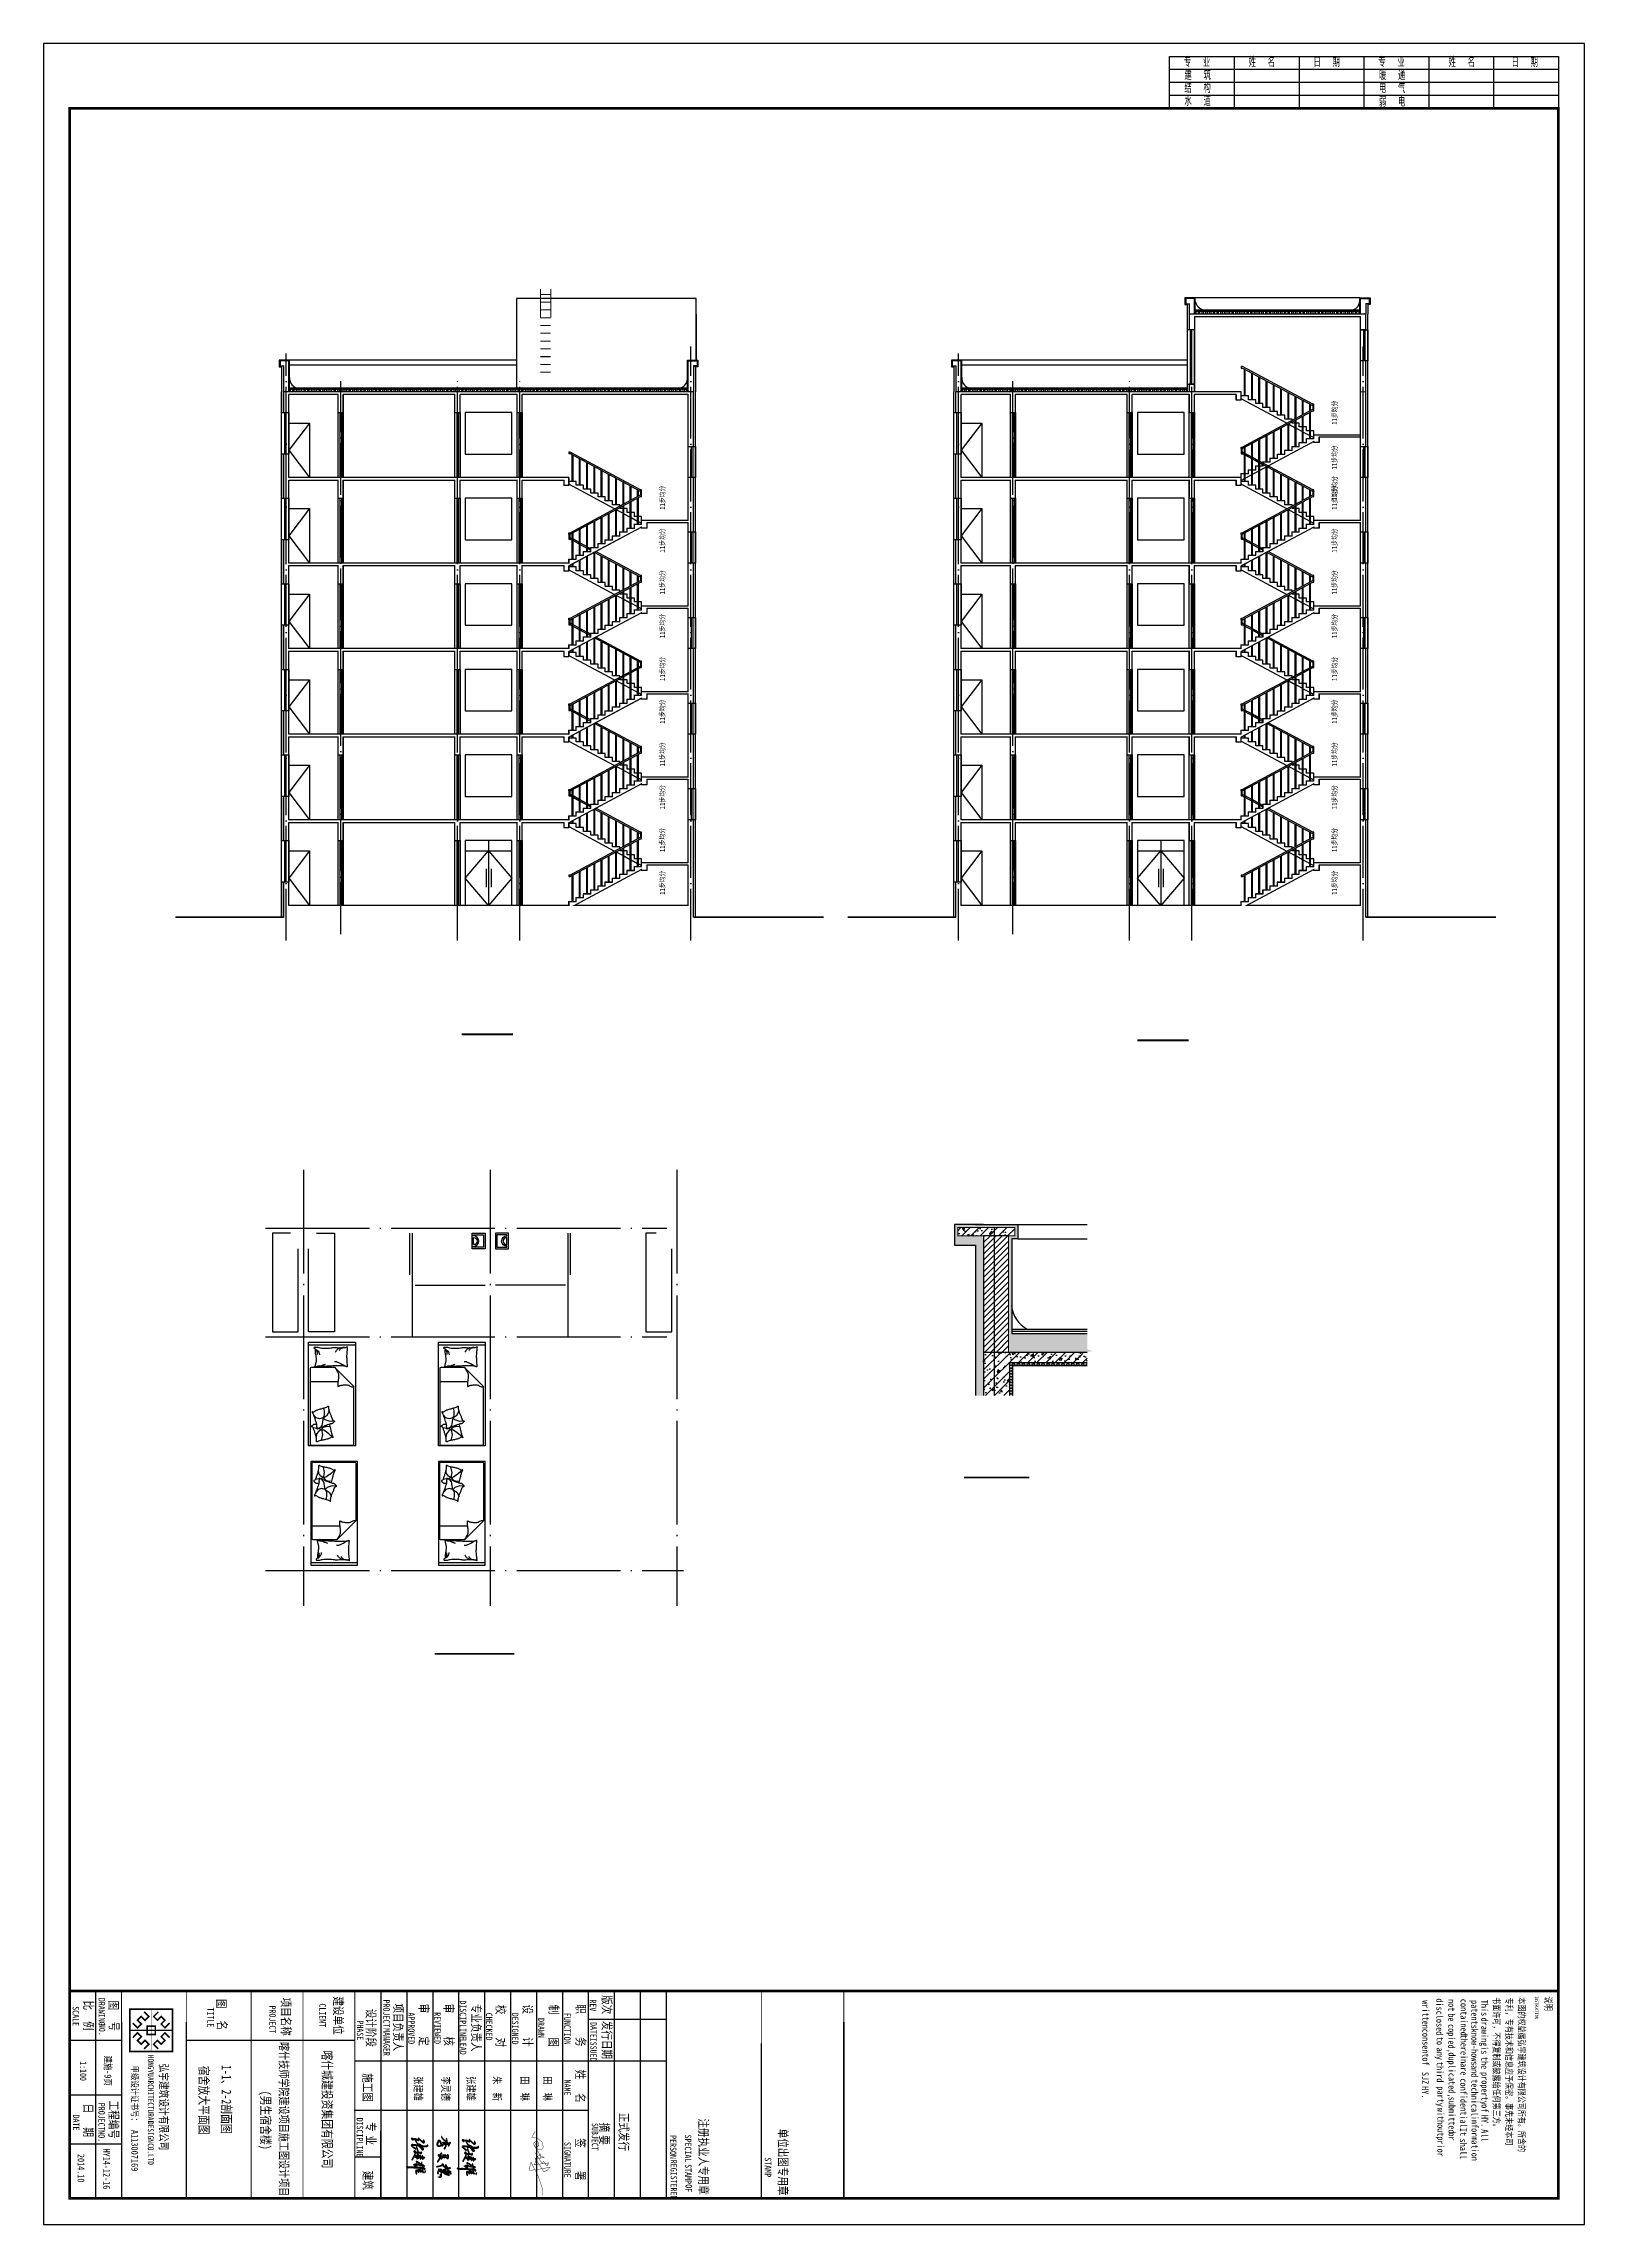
# Model space of a CAD drawing. Extents: x 174641 to 414490, y 73126 to 493158.
# Drawn here: x 302281 to 361681, y 73126 to 157226 of the extents above; entities that cross this region are included whole.
import ezdxf

# ---------------------------------------------------------------- set-up
doc = ezdxf.new("R2010")
doc.units = 0
doc.header["$LTSCALE"] = 1000
doc.header["$MEASUREMENT"] = 0
doc.linetypes.add('DOTE', pattern=[2.42, 2, -0.2, 0.02, -0.2])
for name, color, linetype in [('DIM_SYMB', 3, 'Continuous'), ('DOTE', 1, 'DOTE'), ('LVTRY', 6, 'Continuous'), ('PUB_TEXT', 7, 'Continuous'), ('PUB_TITLE', 7, 'Continuous'), ('S_E_STAIR', 4, 'Continuous'), ('S_STAIR', 2, 'Continuous'), ('TK', 126, 'Continuous'), ('TWT_TITLE', 7, 'Continuous'), ('WALL', 2, 'Continuous'), ('家具', 8, 'Continuous'), ('布置', 165, 'Continuous'), ('文字和字符', 7, 'Continuous'), ('立面', 43, 'Continuous')]:
    doc.layers.add(name, color=color, linetype=linetype)
doc.styles.add('-宋体', font='', dxfattribs={"width": 0.8})
doc.styles.add('_TEL_DIM', font='simhei.ttf', dxfattribs={"width": 0.8, "height": 3.5})
doc.styles.add('DIM_FONT', font='simplex_.ttf', dxfattribs={"width": 0.7, "bigfont": 'GBCBIG'})
doc.styles.get("Standard").update_dxf_attribs({"font": 'gbenor.shx', "bigfont": 'gbcbig.shx'})
doc.styles.get('-宋体').set_extended_font_data('SimSun')
pattern_1 = [(45, (-999282.445, -241656.83), (-44.194174, 44.194174), []), (50, (-999282.45, -241656.83), (179.315046, -15.688034), [18.75, -206.25]), (355, (-999282.45, -241656.83), (-34.687833, 188.048033), [15, -165]), (100.4514, (-999267.5, -241658.14), (144.627345, 172.359886), [15.935047, -175.285528]), (46.1842, (-999282.45, -241606.83), (266.81026, -41.379754), [28.125, -309.375]), (96.6356, (-999260.2, -241610.28), (233.665676, 243.52947), [23.90257, -262.92825]), (351.1842, (-999282.45, -241606.83), (233.665486, 243.52965), [22.5, -247.5]), (21, (-999257.45, -241619.33), (149.226763, -100.654723), [18.75, -206.25]), (326, (-999257.45, -241619.33), (60.828833, 181.28751), [15, -165]), (71.4514, (-999245.01, -241627.72), (210.055657, 80.632624), [15.935047, -175.285528]), (37.5, (-999282.445, -241656.83), (3.039964, 83.2234635), [0, -163, 0, -167.5, 0, -165.625]), (7.5, (-999282.445, -241656.83), (65.767384, 98.602928), [0, -95.5, 0, -159.25, 0, -63.125]), (327.5, (-999338.195, -241656.83), (133.455609, -5.638718), [0, -62.5, 0, -195, 0, -258.75]), (317.5, (-999363.2, -241656.83), (145.796542, 25.026246), [0, -81.25, 0, -129.5, 0, -183.75])]

msp = doc.modelspace()

# ---------------------------------------------------------------- texts
at = {"style": '-宋体', "width": 0.75}
for s, height, p in [('比', 350, (303835, 81756.9)), ('DRAWING', 250, (304399.3, 81861.7)), ('图', 350, (304800.4, 81758.8)), ('图', 350, (308962.6, 81817.4)), ('项目名称', 350, (311452.5, 81868.7)), ('CLIENT', 250, (312910.6, 81649)), ('建设单位', 350, (313468.5, 81913.1)), ('PROJECT', 250, (315374.4, 81797.3)), ('项目负责人', 350, (315778.3, 81644.4)), ('审     定', 350, (316769.5, 81636.1)), ('审     核', 350, (317733.3, 81636.1)), ('DISCIPLINE', 250, (318324.5, 81765.7)), ('专业负责人', 350, (318785.9, 81626.9)), ('校     对', 350, (319729.1, 81590.8)), ('设     计', 350, (320769.2, 81606.9)), ('制     图', 350, (321770.1, 81596.7)), ('职     务', 350, (322816.9, 81608.9)), ('REV', 250, (323337.5, 81800.8)), ('版次', 350, (323821.5, 81964.1)), ('INSTRUCTION', 129.153, (359773.6, 81924.9)), ('SCALE', 250, (303396.8, 81538.8)), ('例', 350, (303829, 80958.6)), ('N0.', 250, (304409.9, 80857.4)), ('号', 350, (304824.5, 80947.1)), ('TITLE', 250, (308596.1, 81490.9)), ('名', 350, (308987.8, 80988)), ('PROJECT', 250, (310981.5, 81566.1)), ('PHASE', 250, (314359.1, 80991.6)), ('设计阶段', 350, (314728.3, 81440.1)), ('APPROVED', 250, (316335.3, 81300.6)), ('REVIEWED', 250, (317338.9, 81307.2)), ('CHECKED', 250, (319331.8, 81289.2)), ('DESIGNED', 250, (320336.2, 81287.8)), ('DRAWN', 250, (321336.1, 81084.9)), ('FUNCTION', 250, (322347, 81281.8)), ('DATE', 250, (323356.5, 80929.3)), ('发行日期', 350, (323824.6, 80973.2)), ('喀什技师学院建设项目施工图设计项目', 333.245, (311376.1, 80157.6)), ('MANAGER', 250, (315380.8, 80694.8)), ('LEAD', 250, (318325.9, 80283.1)), ('ISSUED', 250, (323354.8, 80324.8)), ('1:100', 250, (303683.8, 79422.1)), ('建施-9页', 267.73, (304628.3, 79632.3)), ('宿舍放大平面图', 370.27, (308278.8, 79241)), ('1-1、2-2剖面图', 370.27, (309146.4, 79269.8)), ('喀什城建投资集团有限公司', 370.273, (313030.5, 79831.7)), ('姓   名', 350, (322801.6, 79090.9)), ('(男生宿舍楼)', 370.27, (310657, 78275.5)), ('施工图', 350, (314600, 78952.1)), ('张建雄', 300, (316572.1, 78835.8)), ('李灵德', 300, (317634.8, 78833.4)), ('张建雄', 300, (318612, 78839.8)), ('朱  新', 300, (319612, 78839.8)), ('田  琳', 300, (320678.3, 78839.8)), ('田  琳', 300, (321559, 78839.8)), ('NAME', 250, (322350.8, 78709.7)), ('日', 350, (303826.1, 77781)), ('PROJECT', 250, (304392.1, 77814.2)), ('工程编号', 350, (304812.8, 77897.4)), ('正式发行', 350, (324476.6, 77425.8)), ('DATE', 250, (303408.3, 77361.1)), ('期', 350, (303828.5, 76866)), ('NO.', 250, (304389.7, 76756.2)), ('DISCIPLINE', 250, (314348.7, 77242.7)), ('专', 350, (314722.5, 77068.6)), ('SUBJECT', 250, (323413.4, 77036.3)), ('要', 350, (323724.6, 76566.1)), ('摘', 350, (323724.6, 77054.3)), ('PERSON', 250, (326427.2, 76567.4)), ('SPECIAL', 250, (327001.4, 76588.9)), ('注册执业人专用章', 350, (327549.1, 77210.2)), ('单位出图专用章', 350, (330612.2, 76814.3)), ('2014.10', 267.73, (303590.5, 75843.2)), ('HY14-12-16', 267.73, (304576.7, 76049.3)), ('业', 350, (314721.5, 76551.1)), ('SIGNATURE', 250, (322351.8, 76303.8)), ('签     署', 350, (322800.7, 76448.2)), ('STAMP', 250, (330082.4, 75711.1)), ('建筑', 350, (314603.3, 75191.7)), ('REGISTERED', 250, (326451.8, 75618)), ('STAMP', 250, (327008.7, 75449.1)), ('OF', 250, (327026.1, 74671.2))]:
    msp.add_text(s, height=height, rotation=270, dxfattribs=at).set_placement(p)
at = {"layer": 'PUB_TEXT', "style": '-宋体', "width": 0.8}
for p in [(352147.9, 142525.6), (352147.9, 140800.5), (352147.9, 139616.3), (326232.1, 139247.1), (352147.9, 139247.1), (326232.1, 137597.1), (352147.9, 137597.1), (326232.1, 135980.8), (352147.9, 135980.8), (326232.1, 134297.1), (352147.9, 134297.1), (326232.1, 132647.1), (352147.9, 132647.1), (326232.1, 130997.1), (352147.9, 130997.1), (326232.1, 129347.1), (352147.9, 129347.1), (326232.1, 127697.1), (352147.9, 127697.1), (326232.1, 126047.1), (352147.9, 126047.1), (326232.1, 124397.1), (352147.9, 124397.1)]:
    msp.add_text('11步均分', height=200, rotation=90, dxfattribs=at).set_placement(p)
at = {"layer": 'TK', "style": '-宋体', "width": 0.75}
for s, height, p in [('written', 258.23, (355436.1, 81769.7)), ('disclosed', 258.23, (355974.8, 81841.3)), ('not', 258.23, (356431.5, 81815.7)), ('contained', 258.23, (356907.5, 81822.6)), ('patents', 258.23, (357320.7, 81776.9)), ('This', 258.23, (357704.9, 81788.7)), ('书面许可，不得复制或披露给任何第三方。', 258.228, (358167.2, 81888.6)), ('专利，专有技术和信息应予保密。事先未经本司', 258.228, (358650, 81868.1)), ('本图的权益属弘宇建筑设计有限公司所有。所含的', 258.228, (359134.4, 81881.1)), ('copied,', 258.23, (356431.5, 80851.6)), ('be', 258.23, (356431.5, 81264.8)), ('drawing', 258.23, (357704.9, 81100.1)), ('consent', 258.23, (355436.1, 80667.9)), ('any', 258.23, (355984.6, 79942.9)), ('to', 258.23, (355984.6, 80356.1)), ('therein', 258.23, (356907.5, 80445.4)), ('know-hows', 258.23, (357320.7, 80675.1)), ('is', 258.23, (357704.9, 79998.3)), ('of', 258.23, (355436.1, 79566.1)), ('third', 258.23, (355984.6, 79392)), ('duplicated,', 258.228, (356443.3, 79760)), ('are', 258.23, (356907.5, 79343.6)), ('and', 258.23, (357325.3, 79271.9)), ('the', 258.23, (357704.9, 79585.1)), ('SJZ', 258.23, (355417.6, 79005.9)), ('HY.', 258.23, (355417.6, 78455)), ('party', 258.23, (356016.1, 78449.9)), ('confidential.', 258.228, (356897.4, 78754.7)), ('technical', 258.23, (357325.3, 78721)), ('property', 258.23, (357714.5, 79000.4)), ('without', 258.23, (356016.1, 77623.6)), ('submitted', 258.23, (356445.1, 78051.1)), ('of', 258.23, (357714.5, 77760.9)), ('or', 258.23, (356445.1, 76673.9)), ('It', 258.23, (356882.9, 76848.4)), ('information', 258.228, (357329.8, 77312.3)), ('All', 258.23, (357714.5, 76796.9)), ('HY.', 258.23, (357714.5, 77347.8)), ('prior', 258.23, (356016.1, 76521.8)), ('shall', 258.23, (356882.9, 76435.3))]:
    msp.add_text(s, height=height, rotation=270, dxfattribs=at).set_placement(p)
at = {"layer": 'TK', "color": 9}
for s, height, style, width, p in [('说明', 265.82, '-宋体', 0.75, (360164.7, 81915.8)), ('甲级设计证书号：', 255.08, '_TEL_DIM', 0.8, (305665.1, 79247.7)), ('HONGYU', 227.85, '-宋体', 0.75, (306298.4, 79659.3, 0)), ('弘宇建筑设计有限公司', 318.99, '-宋体', 0.75, (306752.9, 79326.5)), ('ARCHITECTURAL', 227.848, '-宋体', 0.75, (306298.4, 78808.7, 0)), ('A113007169', 255.08, '_TEL_DIM', 0.8, (305665.1, 76768.8)), ('DESIGN', 227.85, '-宋体', 0.75, (306298.4, 77107.4, 0)), ('CO.LTD', 227.85, '-宋体', 0.75, (306298.4, 76256.8, 0))]:
    msp.add_text(s, height=height, rotation=270, dxfattribs=dict(at, style=style, width=width)).set_placement(p)

# ---------------------------------------------------------------- blocks, each defined once
blk = doc.blocks.new('364535463')
at = {"layer": '布置'}
blk.add_lwpolyline([(150, -250), (150, 0), (-150, 0), (-150, -250)], close=True, dxfattribs=at)
blk.add_lwpolyline([(100, -220), (120, -220), (120, -30), (-120, -30), (-120, -220), (-100, -220, -1)], format="xyb", close=True, dxfattribs=at)
blk.add_lwpolyline([(-70, -220), (70, -220)], dxfattribs=at)
blk.add_arc((0, -220), 70, 0, 180, dxfattribs=at)
blk = doc.blocks.new('M_C55HKH')
for p, q in [((0, -52), (900, -52)), ((26, -509), (26, -1968)), ((503, -489), (46, -489)), ((46, -761), (564, -761)), ((503, -489), (872, -858)), ((872, -1968), (872, -858)), ((163, -1664), (89, -1649)), ((146, -1456), (100, -1409)), ((211, -1478), (146, -1456)), ((249, -1682), (175, -1667)), ((278, -1459), (211, -1478)), ((219, -1643), (211, -1652)), ((251, -1606), (219, -1643)), ((249, -1682), (286, -1639)), ((278, -1459), (251, -1606)), ((278, -1459), (305, -1407)), ((278, -1459), (357, -1410)), ((317, -1498), (278, -1459)), ((286, -1639), (333, -1628)), ((299, -1273), (295, -1270)), ((307, -1352), (299, -1273)), ((305, -1407), (307, -1352)), ((412, -1527), (317, -1498)), ((333, -1628), (405, -1618)), ((357, -1410), (393, -1337)), ((393, -1337), (392, -1318)), ((495, -1523), (412, -1527)), ((46, -1988), (852, -1988)), ((154, -1766), (147, -1841)), ((196, -1718), (154, -1766)), ((249, -1682), (196, -1718)), ((266, -1787), (243, -1892)), ((249, -1682), (266, -1787)), ((292, -1700), (249, -1682)), ((391, -1769), (292, -1700)), ((469, -1839), (391, -1769))]:
    blk.add_line(p, q)
blk.add_lwpolyline([(0, -2000), (0, 0), (900, 0), (900, -2000)], close=True)
for points in [[(135, -134, -0.263368), (107, -115, -0.494818), (116, -96, -0.049225), (134, -94, -0.036831), (158, -96, -0.031893), (196, -104, 0.035782), (230, -111, 0.032941), (319, -117, 0.026564), (430, -111, 0.017905), (468, -106, -0.033397), (488, -104, -0.03204), (525, -104, 0.018442), (590, -107, 0.010837), (654, -107, 0.014624), (702, -104, 0.111249), (725, -96, -0.153708), (742, -92, -0.076444), (749, -94, -0.215512), (751, -96, -0.585858), (748, -99, 0.363489), (744, -102, 0.191716), (743, -113, -0.129675), (745, -130, -0.01735), (742, -147, 0.019326), (740, -162, 0.018818), (733, -230, 0.021828), (732, -289, 0.006204), (734, -323, 0.001963), (740, -430, 0.028341), (744, -466, -0.117014), (744, -475, -0.36606), (742, -476, -0.03973), (728, -473, -0.048309), (715, -468, 0.062981), (704, -464, 0.04058), (681, -461, 0.014345), (614, -458, 0.005484), (488, -459, 0.007153), (392, -462, 0.008762), (350, -465, -0.008153), (304, -468, -0.06251), (247, -463, 0.078669), (201, -461, 0.047825), (179, -466, -0.034494), (148, -473, -0.023571), (123, -476, -0.510228), (122, -475), (129, -445), (150, -363, 0.073041), (152, -343, 0.023305), (146, -282, 0.018299), (142, -259, -0.01097), (135, -221, -0.042281), (132, -187, -0.027201), (135, -133)], [(133, -150, -0.05369), (148, -163, -0.070312), (156, -175, -0.015448), (159, -183, -0.013244), (163, -194, -0.082127), (166, -212, -0.064164), (163, -235)], [(135, -134, -0.077379), (170, -159, -0.077379), (195, -194, -0.047525), (205, -218, -0.047525), (210, -244)], [(695, -462, 0.016108), (656, -436, 0.024599), (629, -421, 0.009477), (580, -397, 0.015937), (550, -385, 0.072521), (534, -381, 0.033339), (498, -381)], [(609, -107, 0.027842), (585, -118, 0.048685), (573, -126, 0.023666), (545, -150, 0.031223), (526, -171, 0.046801), (521, -179, 0.023191), (513, -196)], [(691, -102, 0.088153), (656, -105, 0.088153), (625, -120, 0.077547), (604, -142, 0.077547), (590, -169)], [(225, -460, 0.009729), (253, -451, 0.009729), (280, -441, 0.007971), (301, -432, 0.007971), (323, -423)], [(503, -489, -0.085272), (566, -599, -0.124044), (575, -686), (562, -782), (563, -854)], [(563, -854, -0.027362), (602, -838, -0.040834), (629, -830, -0.038441), (717, -821, -0.076528), (761, -826, -0.103649), (788, -840, 0.093398), (818, -857, 0.072727), (841, -861, 0.052315), (872, -858)], [(400, -1581, 0.025626), (402, -1591, 0.0108), (426, -1697, 0.00456), (445, -1769, 0.01125), (454, -1797, 0.069394), (462, -1813, -0.079756), (468, -1827, -0.106399), (469, -1839, -0.328642), (466, -1842, -0.299547), (461, -1840, 0.189917), (454, -1835, 0.033518), (446, -1833, 0.075627), (442, -1833, 0.053489), (436, -1835, 0.017838), (418, -1843, 0.038394), (397, -1855, -0.059529), (384, -1862, -0.035943), (362, -1869, -0.011245), (291, -1884, -0.006203), (259, -1889, 0.010783), (241, -1893, 0.019485), (230, -1895, 0.005062), (188, -1908, 0.101392), (167, -1919, -0.223768), (156, -1922, -0.25558), (153, -1920, -0.081563), (150, -1907, -0.071805), (151, -1893, 0.069985), (152, -1879, 0.03546), (145, -1831, 0.029432), (130, -1774, 0.001554), (121, -1746, -0.00152), (112, -1718, -0.004735), (102, -1689, 0.00382), (91, -1653, 0.296001), (66, -1634, -0.649774), (61, -1616, -0.02319), (65, -1613, 0.0288), (68, -1610, 0.005727), (73, -1605, -0.004358), (80, -1599, -0.027528), (94, -1586, -0.046214), (104, -1580, -0.194121), (117, -1579, 0.133719), (137, -1580, 0.005779), (155, -1575, 0.008882)]]:
    blk.add_lwpolyline(points, format="xyb")
blk.add_lwpolyline([(345, -1251, 0.101392), (366, -1238, -0.223768), (377, -1234, -0.25558), (380, -1236, -0.081563), (384, -1249, -0.071805), (384, -1263, 0.069985), (384, -1277, 0.03546), (394, -1324, 0.029432), (414, -1380, 0.001554), (425, -1407, -0.00152), (437, -1434, -0.004735), (448, -1462, 0.00382), (462, -1497, 0.296001), (488, -1515, -0.649774), (495, -1532, -0.02319), (491, -1536, 0.0288), (488, -1539, 0.005727), (484, -1544, -0.004358), (478, -1551, -0.027528), (464, -1564, -0.046214), (455, -1571, -0.194121), (442, -1573, 0.133719), (422, -1574, 0.011505), (387, -1586, 0.008882), (343, -1604, 0.012426), (286, -1629, -0.033612), (264, -1637), (218, -1652), (182, -1663, 0.224341), (170, -1674, -0.722772), (163, -1673, -0.103513), (163, -1670, 0.053465), (163, -1664, 0.030109), (161, -1646, -0.031436), (159, -1628, -0.05324), (160, -1616, 0.05518), (161, -1604, 0.056271), (157, -1583, 0.0108), (124, -1480, 0.00456), (100, -1409, 0.01125), (89, -1381, 0.069394), (80, -1366, -0.079756), (73, -1353, -0.106399), (71, -1341, -0.328642), (74, -1338, -0.299547), (79, -1340, 0.189917), (86, -1344, 0.033518), (94, -1345, 0.075627), (98, -1345, 0.053489), (104, -1343, 0.017838), (122, -1333, 0.038394), (141, -1319, -0.059529), (154, -1311, -0.035943), (175, -1303, -0.011245), (245, -1283, -0.006203), (276, -1275, 0.010783), (295, -1270, 0.019485), (305, -1266, 0.005062)], format="xyb", close=True)
for centre, start, end in [((46, -509), 90, 180), ((46, -741), 180, 270), ((46, -1968), 180, 270), ((852, -1968), 270, 0)]:
    blk.add_arc(centre, 20, start, end)
at = {"style": 'DIM_FONT', "width": 0.8, "flags": 9}
for tag in ['XSIZE', 'YSIZE']:
    blk.add_attdef(tag, (0, 0), '', height=0.5, dxfattribs=at)
blk = doc.blocks.new('35434535434535435436467')
for points in [[(-408, 2687), (-408, 3487)], [(2692, 2687), (2692, 3487)], [(-308, 2487), (1042, 2487)], [(2592, 2487), (1242, 2487)]]:
    blk.add_lwpolyline(points)
at = {"layer": 'DOTE'}
for p, q in [((-2458, 4709), (-2458, -3695)), ((1142, 4709), (1142, -3695)), ((4742, 4709), (4742, -3695)), ((-3188, 3587), (4545, 3587)), ((-358, 1487), (-358, 3587)), ((2642, 1487), (2642, 3587)), ((-3188, 1487), (4545, 1487)), ((-3188, -3013), (4865, -3013))]:
    blk.add_line(p, q, dxfattribs=at)
at = {"layer": 'LVTRY'}
for points in [[(-2708, 3487), (-3058, 3487), (-3058, 1587), (-2558, 1587), (-2558, 3187)], [(-2208, 3487), (-1858, 3487), (-1858, 1587), (-2358, 1587), (-2358, 3187)], [(4342, 3487), (4142, 3487), (4142, 1587), (4642, 1587), (4642, 3187)]]:
    blk.add_lwpolyline(points, dxfattribs=at)
at = {"xscale": -1, "rotation": 270}
blk.add_blockref('364535463', (1042, 3337), dxfattribs=at)
at = {"rotation": 89.99999999999999}
blk.add_blockref('364535463', (1242, 3337), dxfattribs=at)
at = {"layer": '家具'}
for p in [(-2358, 1387), (142, 1387)]:
    blk.add_blockref('M_C55HKH', p, dxfattribs=at)
at = {"layer": '家具', "xscale": -1, "rotation": 180}
for p in [(-2318, -2913), (142, -2913)]:
    blk.add_blockref('M_C55HKH', p, dxfattribs=at)
blk = doc.blocks.new('387354345354')
h = blk.add_hatch()
h.set_pattern_fill('HONEY', color=6, scale=10)
h.set_pattern_definition([(0, (-999282.445, -241656.829), (23.8125, 13.74815), [15.875, -31.75]), (120, (-999282.445, -241656.829), (-23.81249716, 13.74815493), [15.875, -31.75]), (60, (-999282.445, -241656.829), (2.84e-06, 27.49630493), [-31.75, 15.875])])
h.paths.add_polyline_path([(-350, -600), (-270, -600), (-270, 940), (-520, 940), (-520, 1020), (30, 1020), (30, 940), (-30, 940), (-30, -180), (729, -180), (780, -171), (728, -152), (728, 0), (0, 0), (0, 910), (60, 910), (60, 1050), (-550, 1050), (-550, 850), (-350, 850)])
h = blk.add_hatch()
h.set_pattern_fill('钢筋混凝土', color=256, scale=25)
h.set_pattern_definition(pattern_1)
h.paths.add_polyline_path([(-30, 940), (30, 940), (30, 1020), (-170, 1020), (-170, 940)])
h.paths.add_polyline_path([(-170, 940), (-170, 1020), (-270, 1020), (-520, 1020), (-520, 940), (-270, 940)])
h = blk.add_hatch()
h.set_pattern_fill('ANSI31', color=256, scale=25)
h.set_pattern_definition([(45, (-999282.445, -241656.83), (-28.0633004, 28.0633004), [])])
h.paths.add_polyline_path([(-30, 140), (-170, 140), (-170, -180), (-30, -180)])
h.paths.add_polyline_path([(-170, 140), (-270, 140), (-270, -180), (-170, -180)])
h.paths.add_polyline_path([(-30, 940), (-170, 940), (-170, 140), (-30, 140)])
h.paths.add_polyline_path([(-170, 940), (-270, 940), (-270, 140), (-170, 140)])
h = blk.add_hatch()
h.set_pattern_fill('钢筋混凝土', color=256, scale=25)
h.set_pattern_definition(pattern_1)
h.paths.add_polyline_path([(-30, 140), (-30, 220)])
h.paths.add_polyline_path([(-170, 140), (-170, 220)])
h.paths.add_polyline_path([(-170, -600), (-20, -600), (-20, -280), (728, -280), (728, -209), (675, -189), (729, -180), (-170, -180)])
h.paths.add_polyline_path([(-270, -600), (-170, -600), (-170, -180), (-270, -180)])
h = blk.add_hatch()
h.set_pattern_fill('HONEY', color=6, scale=10)
h.set_pattern_definition([(0, (-142117.055, -74635.188), (23.8125, 13.74815), [15.875, -31.75]), (120, (-142117.055, -74635.188), (-23.8124972, 13.7481549), [15.875, -31.75]), (60, (-142117.055, -74635.188), (2.8e-06, 27.4963049), [-31.75, 15.875])])
h.paths.add_polyline_path([(-20, -600), (10, -600), (10, -310), (728, -310), (728, -280), (-20, -280)])
at = {"color": 6}
for points in [[(-270, 1050), (-550, 1050), (-550, 850), (-350, 850)], [(-350, 1050), (-30, 1050), (60, 1050), (60, 910), (0, 910), (0, 0)], [(-350, 850), (-350, 250)], [(-350, 250), (-350, -600)], [(10, -600), (10, -310), (728, -310)]]:
    blk.add_lwpolyline(points, dxfattribs=at)
at = {"const_width": 10}
for points in [[(-270, 1020), (-520, 1020), (-520, 940), (-270, 940)], [(-270, 1020), (-270, 1020), (30, 1020), (30, 940), (-30, 940), (-30, -180), (728, -180)], [(-270, 940), (-270, 220), (-270, 220), (-270, 140), (-270, 140), (-270, -600)], [(728, -280), (-20, -280), (-20, -600)], [(-20, -600), (-20, -280), (728, -280)]]:
    blk.add_lwpolyline(points, dxfattribs=at)
for points in [[(-30, 940), (-270, 940)], [(60, 1050), (728, 1050)], [(60, 910), (728, 910)], [(0, 40), (728, 40)], [(0, 20), (728, 20)], [(-270, -180), (728, -180)], [(-20, -280), (-20, -600)], [(-20, -280), (728, -280)]]:
    blk.add_lwpolyline(points)
at = {"color": 6}
blk.add_arc((286, 294), 288, 185.3474, 241.829, dxfattribs=at)
at = {"layer": 'DOTE'}
blk.add_lwpolyline([(-170, 1020), (-170, -600)], dxfattribs=at)
at = {"layer": '立面', "color": 6}
blk.add_lwpolyline([(0, 0), (728, 0)], dxfattribs=at)
blk = doc.blocks.new('$LinePat$保温层')
at = {"color": 0}
for p, q in [((24, -24), (24, -56)), ((72, -56), (72, -24))]:
    blk.add_line(p, q, dxfattribs=at)
for centre, start, end in [((96, -24), 90, 180), ((0, -24), 0, 90), ((48, -56), 180, 0)]:
    blk.add_arc(centre, 24, start, end, dxfattribs=at)
blk = doc.blocks.new('logo')
at = {"color": 6}
blk.add_line((1004, 2011), (1004, 0), dxfattribs=at)
at = {"color": 6, "const_width": 74.6}
for points in [[(0, 2011), (2008, 2011), (2008, 0), (0, 0)], [(809, 1198), (1199, 1198), (1199, 813), (809, 813)]]:
    blk.add_lwpolyline(points, close=True, dxfattribs=at)
at = {"color": 6}
blk.add_lwpolyline([(0, 2011), (2008, 2011), (2008, 0), (0, 0)], close=True, dxfattribs=at)
for points, const_width in [([(660, 1874), (883, 1654), (704, 1475), (526, 1653), (350, 1477), (528, 1299), (350, 1120), (129, 1340)], 74.6), ([(1004, 2011), (1004, 0)], 15.2), ([(1348, 1874), (1125, 1654), (1304, 1475), (1482, 1653), (1658, 1477), (1480, 1299), (1659, 1120), (1879, 1340)], 74.6), ([(0, 1006), (2008, 1006)], 15.2), ([(660, 137), (883, 357), (704, 536), (526, 358), (350, 534), (528, 712), (350, 891), (129, 671)], 74.6), ([(1348, 137), (1125, 357), (1304, 536), (1482, 358), (1658, 534), (1480, 712), (1659, 891), (1879, 671)], 74.6)]:
    blk.add_lwpolyline(points, dxfattribs=dict(at, const_width=const_width))
blk = doc.blocks.new('田琳')
at = {"const_width": 20}
for points in [[(37074, 43541), (37392, 43371), (37434, 43661), (37646, 43908), (37893, 43957), (37999, 43894), (38020, 43731), (37921, 43590), (37801, 43527), (37709, 43555), (37858, 43668), (37801, 43724), (37618, 43682), (37582, 43590), (37681, 43463), (37758, 43465), (38199, 43741), (38446, 43833), (38404, 44009), (38329, 43797), (38241, 43806), (38370, 43670), (38453, 43638), (38446, 43833)], [(38170, 43531), (38717, 43893), (38612, 43976), (38783, 44086), (38857, 44142), (38691, 44234), (38791, 43477), (38682, 43556), (38559, 43578), (38445, 43547), (39146, 43985), (39054, 44169), (38918, 44287), (39041, 43552), (39067, 43259), (38988, 43245), (38660, 43333), (39372, 43699), (40071, 43934), (40071, 43934), (40359, 43926)]]:
    blk.add_lwpolyline(points, dxfattribs=at)
blk = doc.blocks.new('$titleblk$00000094')
for p, q in [((-150, 20), (0, 20)), ((-150, 0), (-150, 20)), ((-125, 20), (-125, 0)), ((-100, 20), (-100, 0)), ((-75, 20), (-75, 0)), ((-50, 20), (-50, 0)), ((-25, 20), (-25, 0)), ((0, 20), (0, 0)), ((0, 15), (-150, 15)), ((0, 10), (-150, 10)), ((0, 5), (-150, 5))]:
    blk.add_line(p, q)
at = {"width": 0.8}
for s, p in [(' 专   业', (-145.93, 16)), (' 姓   名', (-120.93, 16)), (' 日   期', (-95.93, 16)), (' 专   业', (-70.93, 16)), (' 姓   名', (-43.85, 16)), (' 日   期', (-19.57, 16)), ('结   构', (-144.19, 6)), ('建   筑', (-144.19, 11)), ('暖   通', (-69.19, 11)), ('电   气', (-69.19, 6)), ('水   道', (-144.19, 1)), ('弱   电', (-69.19, 0.73))]:
    blk.add_text(s, height=3.5, rotation=0, dxfattribs=at).set_placement(p)

# ---------------------------------------------------------------- hatches: boundary and pattern name
at = {"layer": '文字和字符'}
h = msp.add_hatch(color=6, dxfattribs=at)
edge = h.paths.add_edge_path()
edge.add_spline(control_points=[(316942.1, 76371), (316942.1, 76370.7), (316943.2, 76345.9), (316956.8, 76333.1), (316963.5, 76314.4), (316966, 76296.5), (316956.3, 76277.7), (316936.6, 76273.2), (316918.4, 76275.7), (316900.9, 76277.6), (316884.2, 76293.2), (316864.6, 76307.4), (316844.3, 76326.9), (316825.4, 76348.7), (316801.1, 76365.9), (316786.9, 76387.7), (316771.4, 76399.7), (316763.7, 76408.7), (316756.5, 76412.4), (316747.9, 76407), (316755.3, 76392.6), (316753.3, 76377.3), (316737.4, 76359.9), (316716.1, 76372.3), (316697.3, 76377.3), (316682.4, 76382.2), (316669.3, 76388.2), (316656.5, 76388.2), (316647, 76391.1), (316638.8, 76386.1), (316638.2, 76378.8), (316633.4, 76375.4), (316628.1, 76371.6), (316630.9, 76364.7), (316632, 76357.7), (316636.4, 76349.6), (316641.6, 76340.4), (316645.1, 76329.2), (316652.3, 76319.8), (316658.7, 76309), (316666.5, 76296.1), (316674.9, 76281.9), (316683.4, 76268.9), (316691.8, 76256.6), (316700.7, 76241.9), (316711.7, 76230.8), (316717.8, 76215.2), (316728.5, 76218.2), (316737.2, 76219), (316747.3, 76219.2), (316757, 76217.4), (316767.4, 76216.9), (316778, 76214.2), (316793.7, 76209.2), (316807.9, 76195.4), (316826, 76183.6), (316837.6, 76171.1), (316846.8, 76162.3), (316854.7, 76153), (316868.5, 76154.4), (316886.4, 76151.2), (316905.3, 76145.8), (316937.9, 76142.9), (316972, 76139.6), (317008.2, 76142.3), (317032.4, 76143.5), (317049, 76149.9), (317059.3, 76155), (317074.3, 76160.1), (317062.4, 76167.3), (317056.7, 76183.4), (317080.4, 76186), (317092.3, 76174.3), (317093.5, 76157.5), (317082.7, 76143.1), (317066.7, 76134.3), (317046.2, 76127.3), (317025.9, 76126.3), (317006.8, 76126.5), (316987.8, 76126.4), (316963.8, 76126.8), (316936.5, 76125.2), (316909.6, 76130.8), (316892.2, 76129.2), (316872.1, 76134.9), (316882.3, 76114.7), (316893.4, 76103.3), (316906.1, 76082.6), (316913.8, 76061.4), (316923, 76042.6), (316930.3, 76024.4), (316921, 76004.3), (316900.7, 75999.2), (316883.2, 76003.5), (316865.6, 76011), (316852, 76028.7), (316831.1, 76048.8), (316809.5, 76075), (316788.4, 76102.3), (316767.4, 76124.1), (316755.6, 76141), (316745.9, 76162.9), (316718.5, 76158), (316698.7, 76164.8), (316686.6, 76164.7), (316677.6, 76166.9), (316675.8, 76155.5), (316676.1, 76145.2), (316673.5, 76127.9), (316674.9, 76107.3), (316673.9, 76086.4), (316679.4, 76069.7), (316682.2, 76054.5), (316689.5, 76038.5), (316694.8, 76017.9), (316704.3, 75998.9), (316709.3, 75980.2), (316717.4, 75965.1), (316719.8, 75953.1), (316731.9, 75936.6), (316706.7, 75942.8), (316697.9, 75957.9), (316689.3, 75981.8), (316684.6, 76004.8), (316674.7, 76026.4), (316668.2, 76046.6), (316663.8, 76069), (316662, 76092.7), (316659.5, 76119.2), (316658.8, 76142.9), (316661.4, 76158.7), (316662.6, 76168.7), (316650, 76171.9), (316614.3, 76175.6), (316565.2, 76184.2), (316516.5, 76187.9), (316491.4, 76190.6), (316478.9, 76179), (316477.3, 76168.8), (316478.2, 76155.6), (316497.7, 76140.8), (316515.2, 76118.8), (316543.5, 76103.2), (316560.8, 76085.6), (316582.3, 76076.5), (316599.6, 76063.6), (316616.1, 76058.6), (316635.9, 76040), (316611.6, 76041.2), (316596.8, 76050.2), (316574.2, 76061.3), (316553.4, 76078.3), (316527.1, 76093), (316504.2, 76116.8), (316476.2, 76138.8), (316463.6, 76160.2), (316450.2, 76175.5), (316459.2, 76187), (316468.8, 76192.8), (316478.6, 76203.1), (316498.2, 76204.6), (316519.9, 76200), (316546, 76200.7), (316572.2, 76197.5), (316597.7, 76193.9), (316624.3, 76190.7), (316646.7, 76186.9), (316664.9, 76182.3), (316677, 76184.9), (316683.6, 76195.4), (316692, 76203.2), (316703.3, 76206.6), (316703.1, 76221.9), (316688.7, 76233.3), (316672.8, 76255.1), (316657.4, 76278.3), (316644.3, 76306.3), (316630.6, 76329.4), (316613.8, 76349.1), (316615.9, 76370.3), (316604.8, 76380.4), (316598.3, 76390.7), (316602.1, 76400.3), (316596.1, 76406.2), (316586.8, 76405.2), (316574.7, 76407), (316561.5, 76401.5), (316545.8, 76400.8), (316530.8, 76414), (316510.6, 76416.8), (316494.1, 76422.7), (316477.9, 76433.5), (316471.8, 76414), (316490.6, 76412.5), (316504.4, 76402.8), (316511.9, 76392.2), (316529.7, 76377.6), (316507.6, 76382.8), (316499.9, 76390.2), (316490.9, 76396.3), (316482.5, 76401.2), (316475.7, 76407.1), (316469.1, 76412), (316458.4, 76417), (316461.1, 76429.3), (316449.8, 76443.3), (316474.4, 76443.3), (316487.1, 76441.4), (316501.9, 76438.7), (316513, 76432.6), (316524.9, 76427.6), (316535.3, 76418.4), (316548.6, 76415.9), (316561.6, 76416), (316573.3, 76417.5), (316585.1, 76423.1), (316601.8, 76426.9), (316623.2, 76423), (316643.1, 76413.6), (316664.6, 76405.8), (316684.2, 76395.6), (316702.3, 76390.9), (316715, 76386.7), (316722.9, 76382.2), (316733.2, 76382.4), (316738.4, 76396.8), (316731.8, 76410.1), (316724.5, 76423.4), (316723.6, 76436.1), (316725, 76447), (316734.3, 76460.1), (316750.2, 76427.7), (316776.7, 76415.3), (316815.3, 76376.9), (316847.5, 76346.7), (316880.1, 76321.4), (316896.4, 76304.4), (316913.5, 76290), (316934.7, 76286.1), (316950, 76297.1), (316956, 76317.1), (316932.6, 76330.7), (316931.6, 76354.9), (316920.5, 76375.2), (316944.4, 76387.7), (316942.1, 76371.1), (316942.1, 76371)], knot_values=[0, 0, 0, 0, 29.8303295, 58.9178132, 87.4030574, 108.1061562, 133.1781654, 167.21185, 183.4935754, 210.6749552, 237.3136257, 275.8677319, 312.3753169, 353.7610428, 395.8755373, 434.5828788, 460.6697611, 476.274997, 484.4178063, 491.6203431, 511.6761559, 536.924503, 555.6925526, 598.3623563, 618.3481767, 639.1891908, 663.4549199, 677.0630632, 692.3176531, 702.959274, 711.9436589, 720.1446903, 726.9278464, 735.8054804, 746.5707601, 757.6571266, 773.3913287, 790.7673201, 805.4418978, 822.5940953, 842.8666937, 868.3230012, 891.1270327, 907.5733934, 930.6345746, 961.2586134, 976.6887274, 988.0027228, 1001.1708005, 1014.5578074, 1029.6178463, 1042.1330389, 1057.768168, 1075.0051979, 1109.9938103, 1138.0422458, 1164.8952603, 1180.29965, 1191.8747379, 1213.2414421, 1232.3492808, 1268.7252685, 1294.322921, 1368.3957819, 1410.7245563, 1445.0448446, 1469.9443934, 1480.867815, 1499.3285115, 1508.7416294, 1526.2865672, 1555.6491573, 1570.573337, 1593.9825899, 1617.9844454, 1641.3826664, 1669.4398151, 1707.2919743, 1725.0356966, 1749.4333202, 1786.0298006, 1824.8442182, 1863.9116253, 1895.042411, 1908.3964054, 1926.9974547, 1954.7336462, 1988.6055848, 2022.4073365, 2049.2216869, 2076.6734093, 2100.0008901, 2131.5651746, 2154.1846744, 2175.0230506, 2209.5378974, 2244.8462763, 2295.9872178, 2350.3941059, 2388.9045076, 2420.9069734, 2437.8429544, 2481.5385849, 2513.6703401, 2525.0687195, 2534.6850669, 2544.9233212, 2563.3146225, 2581.7681547, 2615.8848326, 2650.046285, 2667.232328, 2688.8724948, 2714.0576465, 2739.7843086, 2777.4678787, 2801.5346987, 2820.718126, 2846.2199894, 2860.6985168, 2879.2435845, 2912.6590079, 2940.6089154, 2982.4231615, 3010.6857841, 3039.1784115, 3070.4014954, 3105.5671917, 3138.0404156, 3181.7796701, 3202.0700171, 3207.3187107, 3220.2282115, 3244.0899556, 3371.1024954, 3414.2256091, 3453.4621929, 3467.2699598, 3480.3000776, 3495.0797261, 3519.9730631, 3575.2206644, 3613.1312082, 3652.7759032, 3675.9177445, 3710.0710838, 3737.5778233, 3760.4560262, 3779.026476, 3804.4060124, 3842.4274042, 3879.5379301, 3916.9035261, 3966.4511228, 4017.1319723, 4061.0721752, 4074.6383945, 4092.5650275, 4109.9473092, 4123.8230443, 4149.665691, 4185.9898727, 4217.2384347, 4257.4462969, 4295.7904147, 4324.3968495, 4369.0082304, 4390.6800821, 4401.8091449, 4417.7036406, 4439.2043565, 4450.5888577, 4460.4042548, 4494.0652031, 4522.5308025, 4573.4585538, 4609.5213423, 4650.9127483, 4685.9178617, 4712.7360456, 4730.1209463, 4746.2860217, 4759.9594899, 4766.8634351, 4776.6725609, 4797.1694202, 4817.2917843, 4834.860476, 4859.3236344, 4896.0668484, 4914.918931, 4939.0657689, 4952.349318, 4974.1770799, 4996.9460002, 5022.500289, 5038.3947221, 5059.2605718, 5074.6963925, 5090.1322132, 5102.8606435, 5115.3632339, 5127.2799069, 5137.8395054, 5160.1102543, 5171.9101696, 5195.8387184, 5221.384366, 5238.4307584, 5255.2984263, 5274.2389885, 5291.838335, 5311.9606991, 5328.5533798, 5346.3647667, 5359.9605695, 5382.9345125, 5416.4772611, 5448.0169544, 5474.3000201, 5511.8803753, 5539.40652, 5552.0588605, 5566.9427399, 5578.0329796, 5588.7298473, 5622.3829063, 5636.0818314, 5651.9857809, 5673.5733396, 5685.0923733, 5703.0462211, 5778.8303778, 5827.289368, 5921.8731857, 5965.4633665, 5998.2315826, 6019.7782131, 6058.7918807, 6074.9518461, 6095.0855642, 6133.6669043, 6164.0159285, 6195.2901733, 6213.3463152, 6227.6726877, 6227.6726877, 6227.6726877, 6227.6726877], degree=3, periodic=0)
edge = h.paths.add_edge_path(flags=16)
edge.add_spline(control_points=[(316827.1, 76162.3), (316827, 76162.4), (316819.7, 76171.2), (316811.5, 76173.6), (316803.7, 76179.9), (316796.1, 76184.6), (316787.2, 76189.9), (316776.9, 76193.7), (316766.8, 76199.1), (316757.7, 76201.6), (316750.6, 76202.9), (316744.3, 76202.8), (316738.9, 76202.3), (316734, 76200.8), (316731.9, 76194.5), (316738.2, 76188.5), (316742.4, 76179.7), (316749.6, 76172.7), (316753.7, 76164.6), (316760.9, 76161.3), (316769.2, 76162.9), (316779.9, 76162), (316792.2, 76162.9), (316801.8, 76156.1), (316811.1, 76152.1), (316819.3, 76153.5), (316827.4, 76151.4), (316828.8, 76157.3), (316827.1, 76162.3), (316827.1, 76162.3)], knot_values=[0, 0, 0, 0, 15.1617798, 26.8851153, 40.319645, 54.966413, 64.5687444, 83.2313734, 100.644648, 111.8738248, 122.2617639, 130.597594, 138.137919, 145.2553439, 149.9041889, 163.0579716, 176.2770508, 191.5332175, 204.0027063, 212.7093057, 222.2442582, 238.5189548, 257.6384344, 271.1365093, 286.7047109, 297.4221874, 307.3537278, 313.5196919, 320.4563671, 320.4563671, 320.4563671, 320.4563671], degree=3, periodic=0)
edge = h.paths.add_edge_path(flags=16)
edge.add_spline(control_points=[(316845.9, 76140.2), (316846.1, 76140), (316862.8, 76118.6), (316873.9, 76104), (316885.8, 76086.4), (316897.5, 76067.6), (316898.9, 76046.8), (316905.7, 76029.4), (316898.7, 76020.1), (316891.3, 76012.4), (316874.9, 76022.1), (316861.2, 76042.4), (316835.6, 76062.1), (316819, 76085.8), (316804.6, 76103.5), (316792.7, 76117.7), (316783.4, 76130.3), (316776.3, 76140.4), (316767.9, 76144.3), (316765, 76155.9), (316781.1, 76153.1), (316793.1, 76153.3), (316802.8, 76140.7), (316816.2, 76142.3), (316827.5, 76142.2), (316835.7, 76141.7), (316841.4, 76142.7), (316845.9, 76140.3), (316845.9, 76140.2)], knot_values=[0, 0, 0, 0, 36.4304193, 65.1871972, 91.4197518, 121.899033, 155.8981683, 179.1295991, 191.1875944, 202.5634578, 218.9377572, 256.9026176, 310.3377332, 348.6580265, 377.3801176, 405.1222055, 425.7458442, 443.1172247, 454.8900051, 463.6015941, 481.2319211, 499.9628373, 517.9024977, 538.6061383, 551.1609414, 565.957672, 570.8898856, 577.8668039, 577.8668039, 577.8668039, 577.8668039], degree=3, periodic=0)
edge = h.paths.add_edge_path(flags=16)
edge.add_spline(control_points=[(316710.8, 76200.4), (316711, 76200.4), (316720.6, 76194.5), (316723.1, 76188.1), (316726.5, 76182.9), (316727, 76175), (316717.4, 76177.7), (316709.9, 76176.5), (316701.9, 76177.6), (316695.5, 76179.2), (316690.2, 76179.5), (316687.8, 76183.6), (316689.3, 76188.4), (316694.4, 76191.2), (316698.9, 76194.4), (316703.8, 76197.3), (316705.9, 76201), (316710.8, 76200.4), (316710.8, 76200.4)], knot_values=[0, 0, 0, 0, 13.9664306, 26.6422208, 32.8673627, 40.6686872, 50.8654737, 62.8132406, 75.5417737, 82.709236, 91.1580425, 95.5633578, 100.2546402, 110.5156019, 118.4012565, 123.6810067, 133.6755275, 136.491121, 136.491121, 136.491121, 136.491121], degree=3, periodic=0)
edge = h.paths.add_edge_path(flags=16)
edge.add_spline(control_points=[(316623.9, 76405.8), (316624, 76405.8), (316633.5, 76400.3), (316631.2, 76391.8), (316629.7, 76385.4), (316627.1, 76380.7), (316621.5, 76380), (316617.1, 76382.3), (316611.5, 76383.8), (316609.1, 76389.3), (316608.2, 76396.2), (316606.4, 76405.7), (316615.1, 76407.7), (316619.6, 76408.7), (316623.9, 76405.8), (316623.9, 76405.8)], knot_values=[0, 0, 0, 0, 11.1226883, 25.4103921, 33.7656496, 39.2597421, 46.3439898, 54.0328351, 60.0992255, 69.7543858, 75.7539059, 90.7349858, 100.5413802, 106.7931966, 112.6985943, 112.6985943, 112.6985943, 112.6985943], degree=3, periodic=0)
h = msp.add_hatch(color=6, dxfattribs=at)
edge = h.paths.add_edge_path()
edge.add_spline(control_points=[(316850.6, 75914.9), (316850.7, 75914.7), (316856.6, 75889.7), (316858.4, 75870), (316840.5, 75860.3), (316826.1, 75866.5), (316811.4, 75865), (316799.3, 75871.7), (316789, 75874.9), (316777.5, 75879.7), (316767.2, 75883.2), (316756.7, 75888.1), (316747.4, 75890.2), (316734.7, 75887.9), (316720.6, 75889.5), (316698.3, 75885.4), (316676.1, 75888.4), (316653.5, 75889.8), (316638.6, 75889), (316628.1, 75894.9), (316617.5, 75893.8), (316610.8, 75882.2), (316612.5, 75867.8), (316606.6, 75853.6), (316603.2, 75838), (316595.9, 75824), (316587.1, 75806.3), (316582.9, 75789.4), (316574.8, 75773.5), (316566.9, 75761.2), (316557.8, 75746.8), (316553.8, 75727.7), (316543.1, 75710), (316533.6, 75686.8), (316525.4, 75667.1), (316513.5, 75649), (316506.4, 75635.4), (316502.9, 75615.7), (316486.2, 75612.1), (316467.5, 75619.4), (316482.7, 75631.6), (316492.1, 75638.4), (316496.1, 75649), (316498.6, 75661.2), (316506, 75671.6), (316511.6, 75684.5), (316516.8, 75699.3), (316526.7, 75710.9), (316533.3, 75728), (316544.5, 75744.3), (316552.5, 75765.2), (316565.7, 75781.4), (316572, 75798.9), (316578.8, 75816.2), (316588, 75831.3), (316591.3, 75846.2), (316595.3, 75859.1), (316599.7, 75870.8), (316600.5, 75882.6), (316600.8, 75895.7), (316589.8, 75898.3), (316578.6, 75901), (316569, 75912.9), (316553.4, 75918.1), (316550.8, 75931.9), (316550.7, 75945.6), (316566.8, 75951.5), (316574.6, 75965.4), (316593.5, 75972), (316603.5, 75956.5), (316614, 75947.5), (316622.1, 75934.5), (316631.2, 75923.5), (316622.2, 75909.1), (316634, 75904.7), (316643.4, 75904), (316657.2, 75903.1), (316675.5, 75899), (316698.5, 75902), (316722.8, 75901.4), (316742.1, 75904.9), (316756.9, 75902.2), (316768.2, 75898), (316776.4, 75893.3), (316784.9, 75893.1), (316790.8, 75890.4), (316798.6, 75889.2), (316805.2, 75885.8), (316812.1, 75883), (316819, 75882.8), (316825.9, 75880.8), (316834.3, 75878.1), (316838.6, 75887), (316833.7, 75892.2), (316832.2, 75898.6), (316823.7, 75898.8), (316827.8, 75910.4), (316835.6, 75913.9), (316842.6, 75914), (316847.2, 75913), (316850.6, 75914.9), (316850.6, 75914.9)], knot_values=[0, 0, 0, 0, 31.5674076, 64.8046152, 84.5148994, 102.449572, 127.6652174, 143.393176, 158.7611395, 172.3060836, 195.3863143, 203.7773913, 220.6304696, 233.8966824, 257.0322531, 279.1762013, 327.7008438, 348.6619956, 374.096735, 388.0330755, 396.9153281, 415.8777916, 435.2503808, 456.66983, 478.4310652, 501.305126, 522.0151542, 560.7224723, 573.0462449, 596.2976, 621.4568768, 643.421109, 676.4527223, 706.5598039, 747.9798793, 764.8045249, 796.369237, 812.756663, 842.4219503, 854.7408883, 879.8736462, 891.5881106, 907.3705146, 923.988969, 943.6232965, 959.4056234, 982.7337781, 1008.3815092, 1021.7004947, 1058.2080832, 1090.2498305, 1114.0939444, 1144.201026, 1166.9256462, 1191.5731714, 1217.0022088, 1229.971469, 1248.0637924, 1268.0292492, 1281.4404616, 1294.7538024, 1308.690116, 1329.8583815, 1355.8653225, 1368.4341697, 1386.2099448, 1406.3090504, 1430.0627605, 1453.8458984, 1470.9898042, 1499.0878674, 1512.54167, 1535.2662727, 1553.0420479, 1560.5712334, 1580.1723825, 1594.9171678, 1617.1978836, 1657.9754526, 1689.9435635, 1718.67234, 1738.7767124, 1751.3634103, 1769.1952616, 1777.0256242, 1785.7945424, 1795.9016381, 1809.5684609, 1816.6759835, 1826.397683, 1837.686133, 1847.8818769, 1857.8161282, 1868.1151681, 1875.9171255, 1881.5852631, 1896.5972262, 1905.8217603, 1918.6717851, 1923.2188956, 1927.7826286, 1927.7826286, 1927.7826286, 1927.7826286], degree=3, periodic=0)
edge = h.paths.add_edge_path(flags=17)
edge.add_spline(control_points=[(316596.2, 75944.6), (316596.2, 75944.7), (316592.5, 75950.4), (316586.5, 75950.5), (316580.8, 75950), (316574.5, 75947.8), (316571.3, 75942.5), (316566.1, 75940.3), (316564.7, 75936.1), (316564.6, 75932.3), (316567.1, 75929.4), (316569.6, 75926.2), (316570.6, 75922.5), (316572.1, 75918.4), (316575.7, 75915.9), (316580, 75912.6), (316586.9, 75909.9), (316594.8, 75908), (316602.8, 75904.4), (316608.8, 75904.8), (316616.2, 75904), (316615.9, 75914.1), (316618.4, 75921.8), (316614.2, 75927.4), (316611.2, 75931.5), (316607.6, 75934.1), (316604.2, 75936.2), (316602, 75939), (316598.6, 75940.3), (316596.2, 75944.6), (316596.2, 75944.6)], knot_values=[0, 0, 0, 0, 9.6639033, 14.6965188, 25.5893241, 33.2870327, 41.4481021, 50.3121166, 54.6698853, 59.3175862, 65.471876, 69.610934, 76.3391681, 81.2509907, 86.9944315, 94.228062, 103.8146925, 117.5505065, 128.2759995, 139.362893, 142.6586428, 157.1099707, 167.5175865, 177.2229566, 183.7836091, 188.9777789, 195.04957, 200.6410991, 203.0838723, 211.1394253, 211.1394253, 211.1394253, 211.1394253], degree=3, periodic=0)
h = msp.add_hatch(color=6, dxfattribs=at)
edge = h.paths.add_edge_path()
edge.add_spline(control_points=[(316885.4, 75767.1), (316885.5, 75767), (316897.1, 75754.5), (316898.1, 75741.4), (316904.3, 75727.3), (316899.5, 75716.2), (316902.7, 75708), (316912.5, 75706.4), (316925.8, 75707.8), (316940.8, 75705.6), (316953.1, 75708.2), (316962.4, 75710.7), (316974.7, 75709.9), (316982.4, 75692.3), (316967.1, 75688.2), (316956.7, 75692), (316944.8, 75691.5), (316932.6, 75691.3), (316923.9, 75692.2), (316916, 75694.1), (316913, 75683.7), (316917.7, 75673.4), (316917.6, 75659.7), (316918.1, 75650), (316916.5, 75639.4), (316906.5, 75638.2), (316897.8, 75638.4), (316888.1, 75642.4), (316878.1, 75649.6), (316869.8, 75659.1), (316861.4, 75668.2), (316853.4, 75676), (316848.6, 75684.3), (316842, 75688.7), (316837.2, 75693.6), (316828.6, 75696.1), (316831.4, 75704), (316819.7, 75704.7), (316811.1, 75707.1), (316799.5, 75699.8), (316802.4, 75690.5), (316806.9, 75683.4), (316811.7, 75675.9), (316812.8, 75666.7), (316815.6, 75657.2), (316816, 75649.1), (316813.2, 75640), (316806.7, 75641.9), (316800.5, 75641.1), (316797.3, 75650.1), (316799.6, 75658.5), (316796.8, 75667.7), (316793.2, 75673.8), (316791.2, 75680.9), (316787.5, 75687.1), (316787.1, 75693.9), (316790.6, 75700.7), (316783.3, 75701.9), (316778.3, 75704.5), (316770.9, 75704), (316765.6, 75703.9), (316760.1, 75704.5), (316755.2, 75705.6), (316750.2, 75705.3), (316746.2, 75705.5), (316743.2, 75705.1), (316738.2, 75707), (316740.3, 75697), (316739.9, 75689.9), (316739.2, 75683.1), (316735.7, 75677.8), (316724.5, 75679.7), (316712.1, 75687.5), (316701.2, 75702.4), (316693.2, 75714), (316681.1, 75720.8), (316669.4, 75722.1), (316660.6, 75713.5), (316666.3, 75707.8), (316670.2, 75701.8), (316675.2, 75694.5), (316677.7, 75685.2), (316685.6, 75677.5), (316692.7, 75668.1), (316692.9, 75658.4), (316691.3, 75649.1), (316679.8, 75648.1), (316672.1, 75658.4), (316666.8, 75669.8), (316662.2, 75683.6), (316659.6, 75694.6), (316654.3, 75705.3), (316648.1, 75712.1), (316645.7, 75723.6), (316633.9, 75719.6), (316621.4, 75721), (316607.8, 75720.5), (316594.1, 75716.4), (316586, 75725.7), (316589.7, 75734.7), (316597.4, 75739), (316607.4, 75733.2), (316618.9, 75730.9), (316629.3, 75730.5), (316641.6, 75733.1), (316630.7, 75744.2), (316629.2, 75755.1), (316623.7, 75766.7), (316611.8, 75771.2), (316618, 75781.6), (316628.2, 75778), (316640.8, 75777.8), (316646.2, 75765.2), (316653.3, 75755.8), (316660.9, 75747.4), (316668.2, 75739.4), (316674.8, 75731.7), (316684.4, 75730.9), (316693.1, 75728.8), (316702.7, 75728.5), (316709.4, 75730.7), (316714.4, 75734.7), (316712.8, 75741.6), (316704.8, 75744), (316699.7, 75752.4), (316692.9, 75759.2), (316685.1, 75764.6), (316678.4, 75772), (316673.4, 75781.1), (316672.8, 75795.4), (316687.8, 75794.1), (316694, 75784.5), (316704.9, 75777.5), (316712.2, 75764.9), (316719.1, 75753), (316722.7, 75741), (316731.6, 75733.3), (316733.4, 75720.7), (316746.4, 75718.3), (316755.5, 75716.2), (316765.3, 75719.5), (316768.1, 75728.9), (316758.6, 75736.4), (316751.6, 75750.8), (316742.2, 75761.8), (316733.9, 75776.2), (316725.4, 75786.1), (316712, 75800), (316701.2, 75812.9), (316689.9, 75824.4), (316681.8, 75837.7), (316696, 75848.9), (316703.8, 75831.2), (316718.3, 75820.1), (316736, 75798.5), (316758, 75779.8), (316775, 75759.5), (316791.3, 75745.4), (316800.6, 75733.9), (316812, 75724.1), (316821.6, 75734.1), (316804.7, 75745.2), (316800.2, 75761.1), (316789.5, 75774.4), (316783.8, 75795.7), (316807, 75793.6), (316808.5, 75775.6), (316814.5, 75760.4), (316826.5, 75746.8), (316833.8, 75733.2), (316838, 75718.9), (316850.3, 75710.9), (316865.1, 75712.7), (316876.4, 75713.9), (316890.4, 75710.7), (316889.9, 75723.8), (316885.3, 75733), (316880.5, 75744.3), (316872.6, 75752.4), (316870.7, 75762.8), (316876.7, 75772.3), (316885.3, 75767.2), (316885.4, 75767.1)], knot_values=[0, 0, 0, 0, 21.8142257, 40.0145184, 62.7051026, 80.1812026, 87.0595933, 95.9607414, 117.525979, 144.4891904, 157.4463234, 169.5147308, 184.7875547, 205.8342929, 221.9652377, 235.3603576, 252.742704, 270.7137503, 285.2025893, 292.3910168, 298.2940382, 323.1689318, 339.8907625, 353.6775833, 365.6203638, 378.1292512, 389.5266845, 402.9893813, 420.6114026, 440.5310371, 455.3712903, 472.3368781, 486.5791997, 494.8223137, 504.3522881, 516.7049072, 522.6991809, 530.2769498, 553.6392605, 565.1493369, 577.8648881, 587.5288167, 601.6034276, 613.797645, 625.753182, 641.9377293, 649.9788, 657.7662669, 665.6454681, 673.6866147, 691.0699828, 702.2676419, 712.2237109, 720.5513026, 732.9075692, 741.2995693, 750.3704007, 754.1592773, 767.8199982, 775.0083808, 783.9939264, 790.014194, 797.8933508, 805.0817783, 810.4730877, 814.6663183, 817.7209129, 829.7691765, 838.7606294, 852.2838543, 856.9642769, 862.3555863, 894.6413936, 917.5734788, 938.6558686, 952.3383849, 974.4135949, 984.0910278, 992.0987916, 1002.5654239, 1015.4299808, 1028.3598653, 1041.6177305, 1060.6924494, 1075.1499988, 1081.3303207, 1097.6502109, 1107.2521511, 1133.8257498, 1149.9328661, 1167.6589922, 1180.9457915, 1198.8517415, 1207.2123149, 1222.4838204, 1236.9069489, 1263.2626944, 1278.5577765, 1291.8155764, 1304.4355413, 1313.9223984, 1324.6548843, 1349.1426249, 1361.0204875, 1372.8386006, 1385.3716792, 1406.33795, 1423.5251044, 1437.3404362, 1446.0798622, 1461.3513677, 1476.1688854, 1496.2008129, 1510.8038818, 1526.5604961, 1542.6625758, 1557.1145792, 1565.7669849, 1581.2494591, 1594.8241656, 1604.755407, 1610.7565429, 1619.4141773, 1627.4196571, 1643.6343714, 1658.0372499, 1667.7130869, 1682.7284311, 1698.677316, 1713.2092719, 1728.4808224, 1743.4953686, 1760.3407163, 1781.0624087, 1803.0835859, 1817.9087599, 1831.8295588, 1851.204785, 1861.9372282, 1882.3699859, 1890.7268344, 1902.2734589, 1915.0051193, 1936.4279463, 1969.3892177, 1974.3387243, 2005.7542452, 2023.1684518, 2055.0268444, 2074.268902, 2093.8678305, 2107.7863099, 2127.5997175, 2153.4122087, 2189.4401288, 2240.453356, 2274.0822496, 2299.8939396, 2328.1063226, 2341.3878757, 2350.9898159, 2370.5305508, 2403.2846799, 2421.1906299, 2445.8693095, 2466.3020671, 2483.4910869, 2513.6001407, 2534.8194797, 2557.9885893, 2577.732832, 2594.9153369, 2613.6962081, 2636.6604777, 2648.7980692, 2658.3526654, 2679.5395299, 2695.5826319, 2708.0308638, 2726.091721, 2735.7877793, 2747.1596107, 2747.1596107, 2747.1596107, 2747.1596107], degree=3, periodic=0)
edge = h.paths.add_edge_path(flags=16)
edge.add_spline(control_points=[(316800.4, 75720.4), (316800.4, 75720.5), (316794.7, 75726.4), (316791.1, 75730.5), (316789.6, 75738.4), (316784.7, 75743.7), (316779.5, 75748.2), (316775.2, 75751.9), (316770.6, 75754.2), (316765, 75755.5), (316761.8, 75751.4), (316761.3, 75746.6), (316766.3, 75742.8), (316772.2, 75741.4), (316775.7, 75736.4), (316777.5, 75731.6), (316780.6, 75727.2), (316782.7, 75720.5), (316788.1, 75716.6), (316792.3, 75712.4), (316796.5, 75711.7), (316801.3, 75713), (316800.6, 75716.6), (316800.5, 75720.4), (316800.4, 75720.4)], knot_values=[0, 0, 0, 0, 8.4390414, 20.6285697, 28.0970422, 39.8776034, 49.7650507, 57.1789012, 62.8544605, 72.2581545, 76.5816399, 82.9505785, 90.3126242, 100.1886389, 107.6845002, 114.0903514, 121.535477, 130.1110597, 142.3177736, 148.4627567, 154.3875106, 159.5266249, 165.8956481, 169.4599763, 169.4599763, 169.4599763, 169.4599763], degree=3, periodic=0)
edge = h.paths.add_edge_path(flags=16)
edge.add_spline(control_points=[(316899.4, 75690.4), (316899.4, 75690.4), (316893.4, 75694.5), (316887.9, 75694.6), (316880.7, 75695.1), (316872.4, 75696.9), (316864.4, 75698.6), (316857.3, 75700.7), (316851.4, 75694.6), (316861.1, 75691.1), (316866.4, 75684.3), (316870.7, 75675.6), (316878.5, 75668.8), (316883.9, 75661.3), (316889.3, 75651.1), (316897.4, 75653.7), (316905.3, 75655.2), (316904, 75670.1), (316901.3, 75680.4), (316901.6, 75688.3), (316899.4, 75690.4), (316899.4, 75690.4)], knot_values=[0, 0, 0, 0, 9.3343113, 17.1407194, 26.3614505, 38.0185787, 52.7891951, 61.0151699, 67.1241542, 79.0685877, 89.2426214, 105.8858809, 117.8027577, 131.4600829, 146.4510712, 157.2024442, 163.3096568, 177.4356074, 205.6307846, 210.5884682, 213.1653817, 213.1653817, 213.1653817, 213.1653817], degree=3, periodic=0)
h = msp.add_hatch(color=6, dxfattribs=at)
edge = h.paths.add_edge_path()
edge.add_spline(control_points=[(317676, 76290.9), (317675.9, 76290.8), (317665.2, 76272.3), (317696.5, 76274.4), (317690.2, 76241.4), (317692.4, 76222.8), (317685.5, 76198.5), (317664.7, 76209.9), (317641.3, 76213.5), (317613.9, 76245.8), (317597.7, 76283.5), (317581.2, 76318.9), (317563.5, 76345.3), (317548, 76364.6), (317524.8, 76393.2), (317503.1, 76355.8), (317486.4, 76330.5), (317472.6, 76298.5), (317461.2, 76266.4), (317454.4, 76232.6), (317454.5, 76198.8), (317459, 76169), (317474.1, 76146.5), (317496.2, 76132.3), (317524.1, 76128), (317554.4, 76129.5), (317578.7, 76141.8), (317600.1, 76153.4), (317607.9, 76168.5), (317619, 76178.1), (317629.4, 76174.7), (317635.2, 76160.6), (317623.7, 76144.3), (317640.4, 76134.2), (317655.2, 76145.6), (317651.6, 76166.4), (317643.3, 76181.1), (317637.9, 76189.9), (317635.2, 76210.6), (317654.2, 76191.6), (317663.3, 76177.5), (317683, 76177.4), (317698.5, 76177.3), (317710.8, 76187.1), (317712.6, 76212.6), (317714.2, 76246.2), (317704.3, 76274.7), (317707.6, 76299.9), (317694.1, 76302.8), (317683.8, 76302.6), (317676.1, 76291), (317676, 76290.9)], knot_values=[0, 0, 0, 0, 18.7727045, 41.4778088, 80.0446273, 116.802218, 137.1637702, 161.4752307, 192.1220081, 241.0842654, 322.8413576, 366.4764744, 403.5993489, 452.2662788, 480.8224366, 525.281218, 577.3459847, 625.6781789, 664.9660982, 720.5300147, 767.5561273, 805.4705451, 843.947055, 876.3037073, 911.805465, 960.1324542, 999.3713001, 1024.9639115, 1058.7779165, 1069.2395788, 1081.9117881, 1097.2375646, 1126.4106683, 1144.8429465, 1154.5010597, 1197.467328, 1213.824352, 1225.5065176, 1243.5416392, 1270.9340247, 1289.0103208, 1319.8305335, 1342.2596981, 1352.7856882, 1381.7043722, 1440.6049706, 1492.6261135, 1513.0176662, 1528.1223359, 1540.5535438, 1559.179396, 1559.179396, 1559.179396, 1559.179396], degree=3, periodic=0)
edge = h.paths.add_edge_path(flags=16)
edge.add_spline(control_points=[(317559.2, 76312.2), (317559.4, 76312), (317573.7, 76286.3), (317582.4, 76266.2), (317595.6, 76247.2), (317602.7, 76226), (317607.2, 76207.8), (317602.7, 76189.1), (317588.2, 76180.5), (317576.7, 76169.3), (317562.7, 76162.6), (317551, 76154.1), (317536.9, 76153.1), (317521.2, 76151.8), (317505.9, 76156.6), (317492.1, 76166.3), (317481, 76183.9), (317468.4, 76205.1), (317472.9, 76230.1), (317476.3, 76252.1), (317481.7, 76274.2), (317490.7, 76297.8), (317500.3, 76321.3), (317511.7, 76338.3), (317519.2, 76358.6), (317535.5, 76350.3), (317545.3, 76337.7), (317550.5, 76326.6), (317559.2, 76312.3), (317559.2, 76312.2)], knot_values=[0, 0, 0, 0, 40.204211, 70.0584682, 108.4642159, 130.8840038, 163.6439227, 185.7322956, 204.3346177, 231.0345604, 252.4286637, 268.9827914, 289.8247348, 309.3345904, 334.5056735, 354.7360055, 378.2543867, 420.8024989, 451.9096555, 480.3659556, 514.2450678, 545.9224975, 586.3832323, 616.2695237, 639.0570163, 655.4578973, 678.3459603, 704.3410194, 720.4567105, 720.4567105, 720.4567105, 720.4567105], degree=3, periodic=0)
h = msp.add_hatch(color=6, dxfattribs=at)
edge = h.paths.add_edge_path()
edge.add_spline(control_points=[(317634.6, 75857.7), (317634.5, 75857.5), (317612.4, 75836.2), (317593.9, 75834.9), (317577.2, 75816.2), (317599.3, 75795.1), (317610.3, 75775.9), (317620.5, 75759.2), (317613.6, 75733.8), (317650.8, 75748.9), (317668.8, 75740.6), (317688.7, 75744.1), (317692.3, 75729.7), (317693.2, 75715.8), (317680.6, 75711.6), (317671, 75715.9), (317659.6, 75716.6), (317647.5, 75719.8), (317639.2, 75722.1), (317627.2, 75724.2), (317638, 75707), (317646.7, 75698.8), (317647.3, 75683.5), (317641.5, 75671.9), (317634.4, 75660.8), (317618.8, 75656.6), (317603.6, 75660.5), (317587.7, 75664.8), (317575.3, 75670.1), (317556.3, 75677.5), (317552.2, 75648.8), (317541.3, 75625.8), (317526.6, 75599.7), (317511, 75579.1), (317498.1, 75563.4), (317491, 75549.7), (317485.7, 75534.7), (317465.5, 75538.9), (317466.2, 75555.6), (317464.8, 75573.1), (317482.5, 75581.5), (317492.5, 75594.4), (317502.3, 75606.7), (317513.3, 75620), (317523.9, 75637), (317531.6, 75654.8), (317538.1, 75670.9), (317546.7, 75683.7), (317544.4, 75700.3), (317547.4, 75716.9), (317546.8, 75735.9), (317538.6, 75751.3), (317525.2, 75755.3), (317515.9, 75762.3), (317502.2, 75766.1), (317498.1, 75780.5), (317484.4, 75785.8), (317485.7, 75798.6), (317495.6, 75808.5), (317507.8, 75798.3), (317517.5, 75790.1), (317528.9, 75781.3), (317539.4, 75774.5), (317548.1, 75766.9), (317558.1, 75758.9), (317574.9, 75753.8), (317588.3, 75757.5), (317602, 75754.7), (317601.2, 75770.1), (317591.8, 75776.9), (317583.5, 75787.3), (317576.2, 75799.7), (317559.4, 75803.3), (317554.4, 75820.3), (317561.7, 75835.9), (317577.4, 75842.7), (317590.3, 75852.3), (317601, 75861.6), (317611.3, 75868), (317621.8, 75874.7), (317633.6, 75870.5), (317634.7, 75857.8), (317634.6, 75857.7)], knot_values=[0, 0, 0, 0, 39.8786127, 71.0840014, 88.5716018, 128.5574034, 167.5142305, 188.6748213, 208.3235726, 251.5338681, 286.0229483, 304.0407451, 319.8664576, 339.38013, 355.2942065, 363.8669411, 383.0356765, 402.3990148, 414.3671298, 422.1225413, 442.3482673, 461.8160796, 481.6869711, 497.9580951, 516.5510986, 533.8395739, 560.7270717, 581.3945617, 601.1597221, 620.8940407, 649.4262987, 690.673374, 738.2894654, 770.1448609, 799.2643525, 821.4041351, 836.8084718, 857.6471618, 880.9268069, 898.1216579, 926.7515043, 950.0350114, 967.3523072, 991.9981935, 1021.8621083, 1050.4620905, 1072.1406872, 1094.8803726, 1111.3350224, 1139.5200498, 1164.9708217, 1190.2592325, 1204.6655994, 1221.2401168, 1239.0172205, 1259.1772336, 1277.6183967, 1289.9783888, 1306.4839274, 1324.2610312, 1344.7067211, 1362.7998857, 1383.2410294, 1396.9273671, 1410.7945905, 1436.5875599, 1464.6875513, 1472.224323, 1485.3226984, 1508.4707435, 1522.7326229, 1540.0396384, 1566.8449276, 1584.8403426, 1605.7239393, 1632.9036682, 1653.059236, 1673.0305656, 1691.3416188, 1704.2161686, 1722.92022, 1735.167177, 1735.167177, 1735.167177, 1735.167177], degree=3, periodic=0)
edge = h.paths.add_edge_path(flags=16)
edge.add_spline(control_points=[(317610.4, 75730), (317610.5, 75730), (317623.6, 75718.3), (317616.3, 75704.8), (317626.7, 75688.1), (317616.6, 75681.1), (317607.8, 75682), (317598.8, 75685.5), (317588.7, 75687.4), (317580.3, 75684.6), (317573.5, 75684.6), (317568.1, 75687.8), (317565.3, 75696.1), (317569.5, 75705), (317574, 75713.9), (317575.4, 75723.8), (317581.3, 75735.3), (317596.8, 75735), (317602.4, 75728.7), (317610.3, 75730), (317610.4, 75730)], knot_values=[0, 0, 0, 0, 12.5185825, 43.1171278, 64.4338404, 73.9990965, 86.9090737, 99.9168252, 114.3884046, 128.4595849, 136.1249341, 141.7019455, 153.5181432, 168.4835569, 180.9572729, 194.9047841, 210.4277144, 229.5775373, 246.2111159, 250.5409261, 250.5409261, 250.5409261, 250.5409261], degree=3, periodic=0)
h = msp.add_hatch(color=6, dxfattribs=at)
edge = h.paths.add_edge_path()
edge.add_spline(control_points=[(317825.4, 76417), (317825.3, 76416.8), (317822.1, 76380.1), (317834.5, 76350), (317843.2, 76311.6), (317852.8, 76282.2), (317878.6, 76275.4), (317862.3, 76258.1), (317872.5, 76240.3), (317891.2, 76246.5), (317908.9, 76247.1), (317931.5, 76259.5), (317932.9, 76283.9), (317963, 76298.6), (317967.7, 76269.5), (317951.8, 76253), (317940.6, 76227.4), (317922.3, 76199.8), (317917, 76173.9), (317902.1, 76157.3), (317885.4, 76164.7), (317871.1, 76183.1), (317873.4, 76206.6), (317861.1, 76222.1), (317847.6, 76225.3), (317835.8, 76217.6), (317822.2, 76225.7), (317810.7, 76202.8), (317806.6, 76179.4), (317795.7, 76149), (317786.6, 76125.1), (317776.8, 76103), (317768.2, 76080), (317759.7, 76061.1), (317749.9, 76036.2), (317734.6, 76046.5), (317713.9, 76058.4), (317746.1, 76063.9), (317752.3, 76087.2), (317764.5, 76111.2), (317773.4, 76139.1), (317785.1, 76165.8), (317794.6, 76191.1), (317799.3, 76208.2), (317804.8, 76226.3), (317780.2, 76226.2), (317764.2, 76222.9), (317745.1, 76223.3), (317731.7, 76229.5), (317722.9, 76242.1), (317723, 76262), (317738.6, 76278.4), (317759.6, 76285.6), (317777.3, 76282.7), (317793.2, 76287.7), (317794.8, 76306.5), (317773.3, 76317), (317754.7, 76335.3), (317732, 76357.1), (317707.1, 76379.1), (317685.3, 76402.8), (317664.6, 76429.9), (317644.7, 76452.7), (317626.5, 76474.1), (317618.9, 76492.2), (317611.4, 76512.1), (317635.3, 76524.3), (317627.2, 76488.6), (317647.4, 76471.2), (317668.1, 76442), (317693.6, 76418.5), (317716.1, 76391.2), (317740.4, 76369.6), (317764, 76347.1), (317788.7, 76327.9), (317805.2, 76314.1), (317816.1, 76302.1), (317832.2, 76306), (317829.5, 76327.7), (317814.9, 76342), (317808, 76365.4), (317795, 76387.6), (317798.9, 76411.5), (317804.6, 76428), (317827.1, 76438.4), (317825.4, 76417.2), (317825.4, 76417)], knot_values=[0, 0, 0, 0, 37.200114, 91.320491, 165.5522771, 191.7943208, 218.3773122, 240.981666, 262.088012, 282.1420049, 312.6865306, 339.649791, 378.6676293, 407.6004672, 437.0736363, 462.0791584, 503.0385375, 551.641933, 598.3825397, 613.5749928, 634.379376, 661.8363355, 708.9936271, 722.171326, 741.2342755, 760.297225, 776.2717764, 792.5690078, 846.8855355, 886.3640671, 923.8791723, 953.5645784, 987.6544371, 1022.9835312, 1050.7376932, 1069.3136733, 1091.6380018, 1119.1250632, 1152.0282309, 1189.9266433, 1231.5093999, 1273.1757429, 1312.041059, 1340.5538055, 1354.6529327, 1375.4126023, 1414.027671, 1435.4769796, 1451.3936332, 1473.9946052, 1495.4403791, 1528.9307065, 1560.5601918, 1583.4207513, 1605.787661, 1617.314314, 1652.8328595, 1689.1669887, 1730.6146018, 1782.4061994, 1827.7081882, 1864.3175545, 1924.1618069, 1954.751664, 1978.4149605, 2009.9013248, 2025.8776612, 2056.2061065, 2101.9245114, 2138.9404552, 2203.6538122, 2245.8742883, 2285.5887919, 2339.1204104, 2381.8898905, 2414.2919027, 2431.7361739, 2443.5186707, 2472.1486127, 2496.8410574, 2531.4902241, 2570.4118677, 2600.5715747, 2626.8136183, 2647.2712579, 2667.4902178, 2667.4902178, 2667.4902178, 2667.4902178], degree=3, periodic=0)
edge = h.paths.add_edge_path(flags=16)
edge.add_spline(control_points=[(317822.2, 76281.9), (317822.2, 76281.8), (317825.5, 76269.7), (317824.5, 76260.9), (317825.6, 76252.7), (317823.1, 76246), (317818.2, 76244), (317812.9, 76241.2), (317805.1, 76240.7), (317796.8, 76239.4), (317788.6, 76238.8), (317781.8, 76238.9), (317773.7, 76237.6), (317766.2, 76238.5), (317758.7, 76237.5), (317752.3, 76238.4), (317747.9, 76243.6), (317744.7, 76251), (317745.9, 76260.4), (317750.3, 76269.8), (317759.1, 76273.6), (317768.2, 76276.1), (317779, 76276), (317790.6, 76277.6), (317799.1, 76284), (317808.6, 76285.7), (317815.6, 76284.8), (317819.7, 76283.9), (317822.2, 76281.9), (317822.2, 76281.9)], knot_values=[0, 0, 0, 0, 17.4047465, 29.3878463, 42.9858669, 50.2663353, 56.9541605, 63.8017737, 75.5811281, 88.4554827, 98.9410865, 109.7922448, 116.8064413, 133.0727929, 140.4415637, 148.3410494, 158.7510595, 166.8322851, 181.3876752, 196.9457508, 207.3697726, 219.6003173, 236.2944437, 252.0934151, 267.3383857, 279.1875617, 291.6354157, 295.0824049, 299.1623256, 299.1623256, 299.1623256, 299.1623256], degree=3, periodic=0)
edge = h.paths.add_edge_path(flags=16)
edge.add_spline(control_points=[(317914.4, 76223.8), (317914.3, 76223.7), (317916.3, 76213), (317916.1, 76206.2), (317913.3, 76198.8), (317910.1, 76194.6), (317906.3, 76191.2), (317901.1, 76190), (317896.2, 76188.8), (317889.9, 76191.8), (317890, 76201.8), (317888.7, 76209.7), (317888.1, 76216.5), (317886.5, 76222.4), (317894.1, 76226.2), (317901.1, 76226.6), (317907.2, 76228.6), (317914.5, 76223.8), (317914.4, 76223.8)], knot_values=[0, 0, 0, 0, 11.0323938, 27.0802464, 35.7166998, 42.398017, 49.2419219, 56.2544384, 64.0428962, 70.0171423, 82.4000729, 100.1417437, 104.7174155, 111.1552074, 123.0207095, 132.0514923, 141.2124232, 151.788927, 151.788927, 151.788927, 151.788927], degree=3, periodic=0)
h = msp.add_hatch(color=6, dxfattribs=at)
edge = h.paths.add_edge_path()
edge.add_spline(control_points=[(317846.6, 75812.8), (317846.8, 75812.9), (317873.6, 75810.5), (317887.6, 75793.7), (317897.3, 75766.1), (317893.7, 75735), (317895.7, 75702.1), (317883, 75675.8), (317861.2, 75655.2), (317834.9, 75670.2), (317819.5, 75688.8), (317802.1, 75701.4), (317789, 75712.3), (317775.8, 75717.3), (317762.1, 75722), (317753.5, 75733.8), (317741.1, 75741.8), (317731.6, 75752.5), (317721.6, 75760.5), (317717, 75768.2), (317710.9, 75772.9), (317704.4, 75768.9), (317706.3, 75757.1), (317712.4, 75747.3), (317721.3, 75735), (317727.6, 75722.6), (317736.7, 75709.4), (317739.5, 75690.3), (317722.6, 75684.9), (317711.6, 75691.1), (317701.5, 75701.1), (317705.7, 75718.9), (317699.4, 75738), (317691.5, 75758), (317684.7, 75777.5), (317675.8, 75792.8), (317669.1, 75812.7), (317690.1, 75821), (317701.8, 75802), (317713.5, 75783), (317730.2, 75770.2), (317742.5, 75756.8), (317750.7, 75748.3), (317765.5, 75746.2), (317766.7, 75762.3), (317762.3, 75773.1), (317753.9, 75783.9), (317745.5, 75795.6), (317746.8, 75816.8), (317768.3, 75819), (317776.7, 75802.9), (317787.1, 75789.1), (317794.2, 75773.1), (317797.5, 75756), (317798.7, 75741.3), (317803.8, 75722.3), (317820.4, 75709.8), (317835.2, 75697), (317845.2, 75685.8), (317856.6, 75685.3), (317867.1, 75692.4), (317868.2, 75709.3), (317870.9, 75726.8), (317869.7, 75745.6), (317870.2, 75763.4), (317867, 75777.2), (317862.3, 75788.1), (317851.2, 75789.7), (317837.9, 75784.3), (317835.4, 75797.3), (317835.5, 75804.5), (317837.4, 75816.7), (317846.6, 75812.8), (317846.6, 75812.8)], knot_values=[0, 0, 0, 0, 29.3009404, 65.0380174, 98.6398581, 145.2295862, 194.7955156, 232.1147492, 266.9258913, 301.9130224, 339.2674774, 370.8524154, 390.1772959, 409.7956453, 429.660369, 448.3331633, 468.7297954, 490.8819276, 507.4379684, 521.157629, 529.0763403, 535.2543467, 547.8761842, 571.5015083, 585.3199517, 610.3372589, 628.877614, 654.7344552, 672.9087051, 688.3792549, 706.7206123, 726.2975298, 758.2394974, 788.9502636, 816.8102792, 842.1525817, 868.0979085, 885.2623693, 914.7286738, 944.6487335, 982.8136954, 999.6502135, 1020.2288598, 1032.7235689, 1049.4931414, 1071.0950018, 1083.9236811, 1105.3626231, 1132.0752169, 1152.2112835, 1174.9315106, 1200.7045947, 1226.1589214, 1246.3122339, 1272.6813774, 1287.9620917, 1326.688213, 1353.2772947, 1371.7228576, 1386.1285808, 1396.5145288, 1421.5206313, 1449.460288, 1472.5189282, 1499.2917239, 1522.5580985, 1533.0766646, 1544.4564919, 1567.0998536, 1573.0938134, 1593.6786121, 1602.8832042, 1613.437455, 1613.437455, 1613.437455, 1613.437455], degree=3, periodic=0)
h = msp.add_hatch(color=6, dxfattribs=at)
edge = h.paths.add_edge_path()
edge.add_spline(control_points=[(318903.1, 76314.9), (318903.1, 76314.7), (318904.2, 76289.8), (318917.9, 76277), (318924.6, 76258.3), (318927, 76240.4), (318917.4, 76221.6), (318897.6, 76217.1), (318879.4, 76219.6), (318862, 76221.5), (318845.2, 76237.1), (318825.6, 76251.3), (318805.3, 76270.8), (318786.4, 76292.6), (318762.2, 76309.8), (318747.9, 76331.6), (318732.4, 76343.6), (318724.8, 76352.6), (318717.5, 76356.4), (318708.9, 76350.9), (318716.3, 76336.5), (318714.3, 76321.2), (318698.4, 76303.8), (318677.1, 76316.2), (318658.4, 76321.2), (318643.4, 76326.1), (318630.4, 76332.1), (318617.5, 76332.1), (318608.1, 76335), (318599.8, 76330), (318599.2, 76322.7), (318594.4, 76319.3), (318589.2, 76315.5), (318591.9, 76308.6), (318593, 76301.6), (318597.5, 76293.5), (318602.6, 76284.3), (318606.1, 76273.2), (318613.3, 76263.7), (318619.8, 76253), (318627.5, 76240), (318635.9, 76225.8), (318644.4, 76212.8), (318652.9, 76200.5), (318661.8, 76185.8), (318672.7, 76174.8), (318678.8, 76159.1), (318689.5, 76162.1), (318698.2, 76163), (318708.4, 76163.2), (318718, 76161.3), (318728.4, 76160.8), (318739, 76158.1), (318754.7, 76153.1), (318768.9, 76139.4), (318787, 76127.5), (318798.6, 76115), (318807.8, 76106.2), (318815.7, 76096.9), (318829.6, 76098.3), (318847.4, 76095.1), (318866.4, 76089.7), (318898.9, 76086.8), (318933, 76083.6), (318969.2, 76086.2), (318993.5, 76087.4), (319010, 76093.8), (319020.4, 76098.9), (319035.3, 76104), (319023.5, 76111.2), (319017.8, 76127.3), (319041.4, 76129.9), (319053.3, 76118.2), (319054.5, 76101.4), (319043.7, 76087), (319027.7, 76078.2), (319007.3, 76071.2), (318987, 76070.2), (318967.8, 76070.4), (318948.9, 76070.3), (318924.9, 76070.7), (318897.6, 76069.1), (318870.6, 76074.7), (318853.2, 76073.1), (318833.1, 76078.8), (318843.3, 76058.6), (318854.4, 76047.2), (318867.2, 76026.5), (318874.9, 76005.3), (318884.1, 75986.5), (318891.4, 75968.3), (318882, 75948.2), (318861.7, 75943.1), (318844.2, 75947.4), (318826.7, 75954.9), (318813, 75972.6), (318792.2, 75992.7), (318770.5, 76018.9), (318749.4, 76046.2), (318728.4, 76068), (318716.6, 76084.9), (318707, 76106.8), (318679.5, 76101.9), (318659.8, 76108.7), (318647.6, 76108.7), (318638.6, 76110.9), (318636.8, 76099.4), (318637.1, 76089.1), (318634.6, 76071.8), (318635.9, 76051.2), (318635, 76030.3), (318640.5, 76013.6), (318643.3, 75998.4), (318650.5, 75982.4), (318655.9, 75961.8), (318665.3, 75942.8), (318670.3, 75924.1), (318678.4, 75909), (318680.8, 75897), (318693, 75880.5), (318667.7, 75886.7), (318658.9, 75901.8), (318650.3, 75925.7), (318645.6, 75948.7), (318635.7, 75970.3), (318629.3, 75990.5), (318624.8, 76012.9), (318623, 76036.6), (318620.5, 76063.1), (318619.8, 76086.9), (318622.4, 76102.6), (318623.6, 76112.6), (318611, 76115.9), (318575.3, 76119.5), (318526.2, 76128.1), (318477.5, 76131.8), (318452.4, 76134.5), (318439.9, 76122.9), (318438.3, 76112.7), (318439.3, 76099.5), (318458.7, 76084.7), (318476.2, 76062.7), (318504.6, 76047.1), (318521.9, 76029.5), (318543.3, 76020.4), (318560.6, 76007.5), (318577.1, 76002.5), (318596.9, 75984), (318572.7, 75985.1), (318557.9, 75994.1), (318535.2, 76005.2), (318514.4, 76022.2), (318488.2, 76037), (318465.2, 76060.8), (318437.2, 76082.7), (318424.6, 76104.1), (318411.2, 76119.4), (318420.2, 76130.9), (318429.8, 76136.7), (318439.7, 76147), (318459.3, 76148.6), (318480.9, 76143.9), (318507.1, 76144.6), (318533.2, 76141.4), (318558.7, 76137.8), (318585.3, 76134.6), (318607.8, 76130.8), (318625.9, 76126.2), (318638.1, 76128.8), (318644.6, 76139.4), (318653, 76147.1), (318664.3, 76150.5), (318664.2, 76165.8), (318649.8, 76177.3), (318633.8, 76199), (318618.4, 76222.2), (318605.3, 76250.2), (318591.6, 76273.3), (318574.9, 76293), (318576.9, 76314.2), (318565.8, 76324.3), (318559.3, 76334.6), (318563.1, 76344.2), (318557.2, 76350.1), (318547.8, 76349.1), (318535.7, 76350.9), (318522.6, 76345.4), (318506.8, 76344.7), (318491.8, 76357.9), (318471.7, 76360.7), (318455.2, 76366.6), (318438.9, 76377.5), (318432.9, 76357.9), (318451.6, 76356.4), (318465.5, 76346.7), (318472.9, 76336.1), (318490.7, 76321.5), (318468.7, 76326.7), (318461, 76334.1), (318451.9, 76340.2), (318443.5, 76345.1), (318436.7, 76351), (318430.1, 76355.9), (318419.4, 76360.9), (318422.1, 76373.3), (318410.8, 76387.2), (318435.5, 76387.2), (318448.2, 76385.3), (318462.9, 76382.6), (318474, 76376.5), (318485.9, 76371.5), (318496.4, 76362.3), (318509.7, 76359.8), (318522.7, 76359.9), (318534.3, 76361.4), (318546.2, 76367), (318562.9, 76370.8), (318584.3, 76366.9), (318604.1, 76357.5), (318625.7, 76349.7), (318645.3, 76339.5), (318663.4, 76334.8), (318676, 76330.6), (318684, 76326.1), (318694.3, 76326.3), (318699.4, 76340.7), (318692.9, 76354), (318685.5, 76367.3), (318684.6, 76380.1), (318686.1, 76390.9), (318695.3, 76404), (318711.3, 76371.6), (318737.7, 76359.2), (318776.3, 76320.9), (318808.6, 76290.6), (318841.1, 76265.3), (318857.5, 76248.3), (318874.6, 76233.9), (318895.7, 76230.1), (318911, 76241), (318917.1, 76261), (318893.6, 76274.6), (318892.6, 76298.8), (318881.6, 76319.1), (318905.4, 76331.6), (318903.2, 76315), (318903.1, 76314.9)], knot_values=[0, 0, 0, 0, 29.8303295, 58.9178132, 87.4030574, 108.1061562, 133.1781654, 167.21185, 183.4935754, 210.6749552, 237.3136257, 275.8677319, 312.3753169, 353.7610428, 395.8755373, 434.5828788, 460.6697611, 476.274997, 484.4178063, 491.6203431, 511.6761559, 536.924503, 555.6925526, 598.3623563, 618.3481767, 639.1891908, 663.4549199, 677.0630632, 692.3176531, 702.959274, 711.9436589, 720.1446903, 726.9278464, 735.8054804, 746.5707601, 757.6571266, 773.3913287, 790.7673201, 805.4418978, 822.5940953, 842.8666937, 868.3230012, 891.1270327, 907.5733934, 930.6345746, 961.2586134, 976.6887274, 988.0027228, 1001.1708005, 1014.5578074, 1029.6178463, 1042.1330389, 1057.768168, 1075.0051979, 1109.9938103, 1138.0422458, 1164.8952603, 1180.29965, 1191.8747379, 1213.2414421, 1232.3492808, 1268.7252685, 1294.322921, 1368.3957819, 1410.7245563, 1445.0448446, 1469.9443934, 1480.867815, 1499.3285115, 1508.7416294, 1526.2865672, 1555.6491573, 1570.573337, 1593.9825899, 1617.9844454, 1641.3826664, 1669.4398151, 1707.2919743, 1725.0356966, 1749.4333202, 1786.0298006, 1824.8442182, 1863.9116253, 1895.042411, 1908.3964054, 1926.9974547, 1954.7336462, 1988.6055848, 2022.4073365, 2049.2216869, 2076.6734093, 2100.0008901, 2131.5651746, 2154.1846744, 2175.0230506, 2209.5378974, 2244.8462763, 2295.9872178, 2350.3941059, 2388.9045076, 2420.9069734, 2437.8429544, 2481.5385849, 2513.6703401, 2525.0687195, 2534.6850669, 2544.9233212, 2563.3146225, 2581.7681547, 2615.8848326, 2650.046285, 2667.232328, 2688.8724948, 2714.0576465, 2739.7843086, 2777.4678787, 2801.5346987, 2820.718126, 2846.2199894, 2860.6985168, 2879.2435845, 2912.6590079, 2940.6089154, 2982.4231615, 3010.6857841, 3039.1784115, 3070.4014954, 3105.5671917, 3138.0404156, 3181.7796701, 3202.0700171, 3207.3187107, 3220.2282115, 3244.0899556, 3371.1024954, 3414.2256091, 3453.4621929, 3467.2699598, 3480.3000776, 3495.0797261, 3519.9730631, 3575.2206644, 3613.1312082, 3652.7759032, 3675.9177445, 3710.0710838, 3737.5778233, 3760.4560262, 3779.026476, 3804.4060124, 3842.4274042, 3879.5379301, 3916.9035261, 3966.4511228, 4017.1319723, 4061.0721752, 4074.6383945, 4092.5650275, 4109.9473092, 4123.8230443, 4149.665691, 4185.9898727, 4217.2384347, 4257.4462969, 4295.7904147, 4324.3968495, 4369.0082304, 4390.6800821, 4401.8091449, 4417.7036406, 4439.2043565, 4450.5888577, 4460.4042548, 4494.0652031, 4522.5308025, 4573.4585538, 4609.5213423, 4650.9127483, 4685.9178617, 4712.7360456, 4730.1209463, 4746.2860217, 4759.9594899, 4766.8634351, 4776.6725609, 4797.1694202, 4817.2917843, 4834.860476, 4859.3236344, 4896.0668484, 4914.918931, 4939.0657689, 4952.349318, 4974.1770799, 4996.9460002, 5022.500289, 5038.3947221, 5059.2605718, 5074.6963925, 5090.1322132, 5102.8606435, 5115.3632339, 5127.2799069, 5137.8395054, 5160.1102543, 5171.9101696, 5195.8387184, 5221.384366, 5238.4307584, 5255.2984263, 5274.2389885, 5291.838335, 5311.9606991, 5328.5533798, 5346.3647667, 5359.9605695, 5382.9345125, 5416.4772611, 5448.0169544, 5474.3000201, 5511.8803753, 5539.40652, 5552.0588605, 5566.9427399, 5578.0329796, 5588.7298473, 5622.3829063, 5636.0818314, 5651.9857809, 5673.5733396, 5685.0923733, 5703.0462211, 5778.8303778, 5827.289368, 5921.8731857, 5965.4633665, 5998.2315826, 6019.7782131, 6058.7918807, 6074.9518461, 6095.0855642, 6133.6669043, 6164.0159285, 6195.2901733, 6213.3463152, 6227.6726877, 6227.6726877, 6227.6726877, 6227.6726877], degree=3, periodic=0)
edge = h.paths.add_edge_path(flags=16)
edge.add_spline(control_points=[(318788.1, 76106.3), (318788, 76106.4), (318780.7, 76115.1), (318772.6, 76117.6), (318764.7, 76123.8), (318757.1, 76128.5), (318748.3, 76133.8), (318737.9, 76137.6), (318727.8, 76143), (318718.8, 76145.5), (318711.7, 76146.8), (318705.3, 76146.7), (318699.9, 76146.2), (318695, 76144.7), (318692.9, 76138.4), (318699.3, 76132.4), (318703.5, 76123.6), (318710.6, 76116.6), (318714.7, 76108.5), (318721.9, 76105.3), (318730.3, 76106.8), (318740.9, 76105.9), (318753.3, 76106.8), (318762.8, 76100), (318772.2, 76096), (318780.4, 76097.4), (318788.4, 76095.4), (318789.9, 76101.2), (318788.1, 76106.2), (318788.1, 76106.3)], knot_values=[0, 0, 0, 0, 15.1617798, 26.8851153, 40.319645, 54.966413, 64.5687444, 83.2313734, 100.644648, 111.8738248, 122.2617639, 130.597594, 138.137919, 145.2553439, 149.9041889, 163.0579716, 176.2770508, 191.5332175, 204.0027063, 212.7093057, 222.2442582, 238.5189548, 257.6384344, 271.1365093, 286.7047109, 297.4221874, 307.3537278, 313.5196919, 320.4563671, 320.4563671, 320.4563671, 320.4563671], degree=3, periodic=0)
edge = h.paths.add_edge_path(flags=16)
edge.add_spline(control_points=[(318807, 76084.2), (318807.2, 76083.9), (318823.9, 76062.5), (318834.9, 76048), (318846.8, 76030.3), (318858.5, 76011.5), (318859.9, 75990.7), (318866.7, 75973.3), (318859.8, 75964), (318852.4, 75956.3), (318836, 75966), (318822.2, 75986.3), (318796.7, 76006), (318780, 76029.7), (318765.7, 76047.4), (318753.8, 76061.6), (318744.4, 76074.2), (318737.4, 76084.3), (318729, 76088.2), (318726, 76099.8), (318742.1, 76097), (318754.2, 76097.2), (318763.9, 76084.6), (318777.3, 76086.2), (318788.5, 76086.1), (318796.7, 76085.6), (318802.4, 76086.6), (318806.9, 76084.2), (318807, 76084.2)], knot_values=[0, 0, 0, 0, 36.4304193, 65.1871972, 91.4197518, 121.899033, 155.8981683, 179.1295991, 191.1875944, 202.5634578, 218.9377572, 256.9026176, 310.3377332, 348.6580265, 377.3801176, 405.1222055, 425.7458442, 443.1172247, 454.8900051, 463.6015941, 481.2319211, 499.9628373, 517.9024977, 538.6061383, 551.1609414, 565.957672, 570.8898856, 577.8668039, 577.8668039, 577.8668039, 577.8668039], degree=3, periodic=0)
edge = h.paths.add_edge_path(flags=16)
edge.add_spline(control_points=[(318671.9, 76144.3), (318672, 76144.3), (318681.6, 76138.4), (318684.1, 76132), (318687.6, 76126.8), (318688, 76118.9), (318678.4, 76121.6), (318670.9, 76120.5), (318663, 76121.5), (318656.5, 76123.1), (318651.2, 76123.4), (318648.9, 76127.5), (318650.3, 76132.3), (318655.4, 76135.1), (318659.9, 76138.3), (318664.8, 76141.2), (318666.9, 76144.9), (318671.9, 76144.3), (318671.9, 76144.3)], knot_values=[0, 0, 0, 0, 13.9664306, 26.6422208, 32.8673627, 40.6686872, 50.8654737, 62.8132406, 75.5417737, 82.709236, 91.1580425, 95.5633578, 100.2546402, 110.5156019, 118.4012565, 123.6810067, 133.6755275, 136.491121, 136.491121, 136.491121, 136.491121], degree=3, periodic=0)
edge = h.paths.add_edge_path(flags=16)
edge.add_spline(control_points=[(318584.9, 76349.7), (318585, 76349.7), (318594.5, 76344.2), (318592.2, 76335.7), (318590.7, 76329.3), (318588.1, 76324.6), (318582.6, 76323.9), (318578.2, 76326.2), (318572.5, 76327.8), (318570.1, 76333.2), (318569.2, 76340.1), (318567.4, 76349.6), (318576.1, 76351.6), (318580.7, 76352.6), (318584.9, 76349.7), (318584.9, 76349.7)], knot_values=[0, 0, 0, 0, 11.1226883, 25.4103921, 33.7656496, 39.2597421, 46.3439898, 54.0328351, 60.0992255, 69.7543858, 75.7539059, 90.7349858, 100.5413802, 106.7931966, 112.6985943, 112.6985943, 112.6985943, 112.6985943], degree=3, periodic=0)
h = msp.add_hatch(color=6, dxfattribs=at)
edge = h.paths.add_edge_path()
edge.add_spline(control_points=[(318811.6, 75858.8), (318811.7, 75858.6), (318817.6, 75833.6), (318819.5, 75813.9), (318801.5, 75804.2), (318787.1, 75810.4), (318772.4, 75808.9), (318760.3, 75815.6), (318750.1, 75818.8), (318738.5, 75823.6), (318728.3, 75827.1), (318717.8, 75832), (318708.5, 75834.1), (318695.8, 75831.8), (318681.6, 75833.4), (318659.3, 75829.3), (318637.2, 75832.3), (318614.6, 75833.7), (318599.6, 75832.9), (318589.2, 75838.8), (318578.5, 75837.7), (318571.8, 75826.1), (318573.5, 75811.7), (318567.6, 75797.5), (318564.2, 75782), (318557, 75767.9), (318548.2, 75750.2), (318543.9, 75733.3), (318535.8, 75717.4), (318528, 75705.1), (318518.8, 75690.7), (318514.8, 75671.6), (318504.2, 75653.9), (318494.7, 75630.7), (318486.4, 75611), (318474.5, 75592.9), (318467.4, 75579.3), (318463.9, 75559.6), (318447.3, 75556), (318428.6, 75563.3), (318443.7, 75575.5), (318453.2, 75582.3), (318457.2, 75592.9), (318459.6, 75605.1), (318467, 75615.5), (318472.7, 75628.4), (318477.9, 75643.2), (318487.8, 75654.9), (318494.3, 75671.9), (318505.6, 75688.2), (318513.6, 75709.1), (318526.7, 75725.3), (318533.1, 75742.8), (318539.9, 75760.1), (318549, 75775.2), (318552.4, 75790.1), (318556.3, 75803), (318560.7, 75814.8), (318561.6, 75826.5), (318561.8, 75839.6), (318550.8, 75842.2), (318539.6, 75844.9), (318530, 75856.8), (318514.4, 75862), (318511.9, 75875.8), (318511.7, 75889.5), (318527.9, 75895.4), (318535.6, 75909.3), (318554.5, 75915.9), (318564.5, 75900.4), (318575, 75891.4), (318583.2, 75878.4), (318592.2, 75867.4), (318583.3, 75853), (318595, 75848.6), (318604.5, 75847.9), (318618.2, 75847), (318636.5, 75842.9), (318659.5, 75845.9), (318683.8, 75845.3), (318703.2, 75848.8), (318717.9, 75846.1), (318729.3, 75841.9), (318737.5, 75837.2), (318745.9, 75837), (318751.8, 75834.3), (318759.6, 75833.1), (318766.3, 75829.7), (318773.1, 75826.9), (318780, 75826.7), (318786.9, 75824.7), (318795.3, 75822), (318799.6, 75830.9), (318794.7, 75836.1), (318793.3, 75842.5), (318784.7, 75842.7), (318788.8, 75854.3), (318796.7, 75857.8), (318803.7, 75858), (318808.3, 75856.9), (318811.6, 75858.8), (318811.6, 75858.8)], knot_values=[0, 0, 0, 0, 31.5674076, 64.8046152, 84.5148994, 102.449572, 127.6652174, 143.393176, 158.7611395, 172.3060836, 195.3863143, 203.7773913, 220.6304696, 233.8966824, 257.0322531, 279.1762013, 327.7008438, 348.6619956, 374.096735, 388.0330755, 396.9153281, 415.8777916, 435.2503808, 456.66983, 478.4310652, 501.305126, 522.0151542, 560.7224723, 573.0462449, 596.2976, 621.4568768, 643.421109, 676.4527223, 706.5598039, 747.9798793, 764.8045249, 796.369237, 812.756663, 842.4219503, 854.7408883, 879.8736462, 891.5881106, 907.3705146, 923.988969, 943.6232965, 959.4056234, 982.7337781, 1008.3815092, 1021.7004947, 1058.2080832, 1090.2498305, 1114.0939444, 1144.201026, 1166.9256462, 1191.5731714, 1217.0022088, 1229.971469, 1248.0637924, 1268.0292492, 1281.4404616, 1294.7538024, 1308.690116, 1329.8583815, 1355.8653225, 1368.4341697, 1386.2099448, 1406.3090504, 1430.0627605, 1453.8458984, 1470.9898042, 1499.0878674, 1512.54167, 1535.2662727, 1553.0420479, 1560.5712334, 1580.1723825, 1594.9171678, 1617.1978836, 1657.9754526, 1689.9435635, 1718.67234, 1738.7767124, 1751.3634103, 1769.1952616, 1777.0256242, 1785.7945424, 1795.9016381, 1809.5684609, 1816.6759835, 1826.397683, 1837.686133, 1847.8818769, 1857.8161282, 1868.1151681, 1875.9171255, 1881.5852631, 1896.5972262, 1905.8217603, 1918.6717851, 1923.2188956, 1927.7826286, 1927.7826286, 1927.7826286, 1927.7826286], degree=3, periodic=0)
edge = h.paths.add_edge_path(flags=17)
edge.add_spline(control_points=[(318557.2, 75888.6), (318557.2, 75888.6), (318553.5, 75894.3), (318547.6, 75894.4), (318541.9, 75894), (318535.5, 75891.7), (318532.3, 75886.5), (318527.2, 75884.2), (318525.7, 75880), (318525.7, 75876.2), (318528.1, 75873.3), (318530.7, 75870.1), (318531.6, 75866.4), (318533.1, 75862.3), (318536.8, 75859.8), (318541, 75856.5), (318548, 75853.8), (318555.8, 75851.9), (318563.9, 75848.4), (318569.8, 75848.7), (318577.2, 75847.9), (318576.9, 75858), (318579.5, 75865.7), (318575.2, 75871.4), (318572.2, 75875.4), (318568.7, 75878), (318565.3, 75880.1), (318563.1, 75883), (318559.6, 75884.2), (318557.3, 75888.5), (318557.2, 75888.6)], knot_values=[0, 0, 0, 0, 9.6639033, 14.6965188, 25.5893241, 33.2870327, 41.4481021, 50.3121166, 54.6698853, 59.3175862, 65.471876, 69.610934, 76.3391681, 81.2509907, 86.9944315, 94.228062, 103.8146925, 117.5505065, 128.2759995, 139.362893, 142.6586428, 157.1099707, 167.5175865, 177.2229566, 183.7836091, 188.9777789, 195.04957, 200.6410991, 203.0838723, 211.1394253, 211.1394253, 211.1394253, 211.1394253], degree=3, periodic=0)
h = msp.add_hatch(color=6, dxfattribs=at)
edge = h.paths.add_edge_path()
edge.add_spline(control_points=[(318846.4, 75711), (318846.5, 75710.9), (318858.1, 75698.4), (318859.1, 75685.3), (318865.4, 75671.2), (318860.5, 75660.1), (318863.7, 75651.9), (318873.5, 75650.3), (318886.8, 75651.7), (318901.8, 75649.5), (318914.1, 75652.2), (318923.4, 75654.6), (318935.8, 75653.8), (318943.4, 75636.3), (318928.1, 75632.1), (318917.8, 75635.9), (318905.8, 75635.4), (318893.6, 75635.2), (318884.9, 75636.2), (318877, 75638), (318874.1, 75627.6), (318878.7, 75617.3), (318878.7, 75603.6), (318879.1, 75593.9), (318877.5, 75583.4), (318867.6, 75582.1), (318858.8, 75582.3), (318849.1, 75586.3), (318839.2, 75593.5), (318830.8, 75603.1), (318822.4, 75612.2), (318814.5, 75619.9), (318809.6, 75628.3), (318803.1, 75632.6), (318798.2, 75637.5), (318789.6, 75640), (318792.4, 75647.9), (318780.8, 75648.7), (318772.2, 75651), (318760.6, 75643.7), (318763.4, 75634.4), (318767.9, 75627.3), (318772.7, 75619.8), (318773.9, 75610.6), (318776.6, 75601.2), (318777, 75593), (318774.2, 75583.9), (318767.8, 75585.8), (318761.5, 75585), (318758.3, 75594), (318760.7, 75602.4), (318757.9, 75611.6), (318754.2, 75617.7), (318752.2, 75624.8), (318748.5, 75631.1), (318748.1, 75637.8), (318751.7, 75644.6), (318744.3, 75645.8), (318739.3, 75648.4), (318732, 75647.9), (318726.7, 75647.8), (318721.2, 75648.4), (318716.2, 75649.5), (318711.3, 75649.2), (318707.2, 75649.4), (318704.3, 75649), (318699.2, 75650.9), (318701.3, 75640.9), (318700.9, 75633.8), (318700.2, 75627), (318696.8, 75621.7), (318685.6, 75623.6), (318673.2, 75631.4), (318662.2, 75646.3), (318654.2, 75657.9), (318642.1, 75664.7), (318630.4, 75666), (318621.6, 75657.4), (318627.3, 75651.7), (318631.2, 75645.7), (318636.2, 75638.4), (318638.7, 75629.1), (318646.7, 75621.5), (318653.8, 75612), (318653.9, 75602.3), (318652.4, 75593), (318640.9, 75592), (318633.1, 75602.3), (318627.8, 75613.7), (318623.2, 75627.5), (318620.6, 75638.5), (318615.3, 75649.2), (318609.1, 75656.1), (318606.7, 75667.5), (318595, 75663.5), (318582.4, 75664.9), (318568.9, 75664.5), (318555.1, 75660.3), (318547, 75669.6), (318550.7, 75678.6), (318558.4, 75682.9), (318568.4, 75677.1), (318579.9, 75674.8), (318590.4, 75674.4), (318602.6, 75677), (318591.8, 75688.1), (318590.3, 75699.1), (318584.8, 75710.6), (318572.8, 75715.1), (318579, 75725.6), (318589.2, 75721.9), (318601.9, 75721.7), (318607.3, 75709.1), (318614.3, 75699.7), (318622, 75691.3), (318629.3, 75683.3), (318635.9, 75675.7), (318645.4, 75674.8), (318654.1, 75672.8), (318663.7, 75672.4), (318670.4, 75674.7), (318675.5, 75678.6), (318673.9, 75685.5), (318665.8, 75688), (318660.8, 75696.3), (318653.9, 75703.1), (318646.2, 75708.5), (318639.5, 75715.9), (318634.5, 75725.1), (318633.9, 75739.3), (318648.8, 75738), (318655, 75728.5), (318665.9, 75721.4), (318673.2, 75708.8), (318680.2, 75697), (318683.7, 75684.9), (318692.6, 75677.2), (318694.5, 75664.6), (318707.4, 75662.2), (318716.5, 75660.1), (318726.3, 75663.4), (318729.2, 75672.8), (318719.6, 75680.3), (318712.6, 75694.7), (318703.3, 75705.7), (318694.9, 75720.2), (318686.4, 75730), (318673, 75743.9), (318662.2, 75756.8), (318650.9, 75768.3), (318642.8, 75781.6), (318657, 75792.8), (318664.9, 75775.1), (318679.4, 75764), (318697, 75742.4), (318719, 75723.7), (318736, 75703.4), (318752.3, 75689.3), (318761.7, 75677.8), (318773.1, 75668), (318782.6, 75678), (318765.7, 75689.1), (318761.2, 75705), (318750.6, 75718.3), (318744.8, 75739.6), (318768, 75737.5), (318769.5, 75719.5), (318775.5, 75704.3), (318787.6, 75690.7), (318794.9, 75677.1), (318799.1, 75662.9), (318811.3, 75654.9), (318826.2, 75656.6), (318837.5, 75657.8), (318851.4, 75654.7), (318850.9, 75667.7), (318846.3, 75676.9), (318841.5, 75688.2), (318833.6, 75696.4), (318831.7, 75706.8), (318837.8, 75716.3), (318846.3, 75711.1), (318846.4, 75711)], knot_values=[0, 0, 0, 0, 21.8142257, 40.0145184, 62.7051026, 80.1812026, 87.0595933, 95.9607414, 117.525979, 144.4891904, 157.4463234, 169.5147308, 184.7875547, 205.8342929, 221.9652377, 235.3603576, 252.742704, 270.7137503, 285.2025893, 292.3910168, 298.2940382, 323.1689318, 339.8907625, 353.6775833, 365.6203638, 378.1292512, 389.5266845, 402.9893813, 420.6114026, 440.5310371, 455.3712903, 472.3368781, 486.5791997, 494.8223137, 504.3522881, 516.7049072, 522.6991809, 530.2769498, 553.6392605, 565.1493369, 577.8648881, 587.5288167, 601.6034276, 613.797645, 625.753182, 641.9377293, 649.9788, 657.7662669, 665.6454681, 673.6866147, 691.0699828, 702.2676419, 712.2237109, 720.5513026, 732.9075692, 741.2995693, 750.3704007, 754.1592773, 767.8199982, 775.0083808, 783.9939264, 790.014194, 797.8933508, 805.0817783, 810.4730877, 814.6663183, 817.7209129, 829.7691765, 838.7606294, 852.2838543, 856.9642769, 862.3555863, 894.6413936, 917.5734788, 938.6558686, 952.3383849, 974.4135949, 984.0910278, 992.0987916, 1002.5654239, 1015.4299808, 1028.3598653, 1041.6177305, 1060.6924494, 1075.1499988, 1081.3303207, 1097.6502109, 1107.2521511, 1133.8257498, 1149.9328661, 1167.6589922, 1180.9457915, 1198.8517415, 1207.2123149, 1222.4838204, 1236.9069489, 1263.2626944, 1278.5577765, 1291.8155764, 1304.4355413, 1313.9223984, 1324.6548843, 1349.1426249, 1361.0204875, 1372.8386006, 1385.3716792, 1406.33795, 1423.5251044, 1437.3404362, 1446.0798622, 1461.3513677, 1476.1688854, 1496.2008129, 1510.8038818, 1526.5604961, 1542.6625758, 1557.1145792, 1565.7669849, 1581.2494591, 1594.8241656, 1604.755407, 1610.7565429, 1619.4141773, 1627.4196571, 1643.6343714, 1658.0372499, 1667.7130869, 1682.7284311, 1698.677316, 1713.2092719, 1728.4808224, 1743.4953686, 1760.3407163, 1781.0624087, 1803.0835859, 1817.9087599, 1831.8295588, 1851.204785, 1861.9372282, 1882.3699859, 1890.7268344, 1902.2734589, 1915.0051193, 1936.4279463, 1969.3892177, 1974.3387243, 2005.7542452, 2023.1684518, 2055.0268444, 2074.268902, 2093.8678305, 2107.7863099, 2127.5997175, 2153.4122087, 2189.4401288, 2240.453356, 2274.0822496, 2299.8939396, 2328.1063226, 2341.3878757, 2350.9898159, 2370.5305508, 2403.2846799, 2421.1906299, 2445.8693095, 2466.3020671, 2483.4910869, 2513.6001407, 2534.8194797, 2557.9885893, 2577.732832, 2594.9153369, 2613.6962081, 2636.6604777, 2648.7980692, 2658.3526654, 2679.5395299, 2695.5826319, 2708.0308638, 2726.091721, 2735.7877793, 2747.1596107, 2747.1596107, 2747.1596107, 2747.1596107], degree=3, periodic=0)
edge = h.paths.add_edge_path(flags=16)
edge.add_spline(control_points=[(318761.5, 75664.3), (318761.4, 75664.4), (318755.7, 75670.3), (318752.1, 75674.4), (318750.6, 75682.3), (318745.8, 75687.6), (318740.5, 75692.1), (318736.3, 75695.8), (318731.6, 75698.1), (318726.1, 75699.4), (318722.9, 75695.3), (318722.3, 75690.5), (318727.4, 75686.7), (318733.2, 75685.3), (318736.8, 75680.3), (318738.5, 75675.5), (318741.6, 75671.1), (318743.7, 75664.4), (318749.1, 75660.5), (318753.4, 75656.3), (318757.5, 75655.6), (318762.4, 75656.9), (318761.7, 75660.5), (318761.5, 75664.3), (318761.5, 75664.3)], knot_values=[0, 0, 0, 0, 8.4390414, 20.6285697, 28.0970422, 39.8776034, 49.7650507, 57.1789012, 62.8544605, 72.2581545, 76.5816399, 82.9505785, 90.3126242, 100.1886389, 107.6845002, 114.0903514, 121.535477, 130.1110597, 142.3177736, 148.4627567, 154.3875106, 159.5266249, 165.8956481, 169.4599763, 169.4599763, 169.4599763, 169.4599763], degree=3, periodic=0)
edge = h.paths.add_edge_path(flags=16)
edge.add_spline(control_points=[(318860.5, 75634.3), (318860.4, 75634.3), (318854.4, 75638.4), (318848.9, 75638.5), (318841.8, 75639), (318833.4, 75640.8), (318825.5, 75642.5), (318818.3, 75644.7), (318812.5, 75638.5), (318822.2, 75635), (318827.4, 75628.2), (318831.8, 75619.5), (318839.5, 75612.7), (318845, 75605.2), (318850.3, 75595), (318858.4, 75597.6), (318866.3, 75599.2), (318865, 75614), (318862.4, 75624.3), (318862.6, 75632.2), (318860.5, 75634.3), (318860.5, 75634.3)], knot_values=[0, 0, 0, 0, 9.3343113, 17.1407194, 26.3614505, 38.0185787, 52.7891951, 61.0151699, 67.1241542, 79.0685877, 89.2426214, 105.8858809, 117.8027577, 131.4600829, 146.4510712, 157.2024442, 163.3096568, 177.4356074, 205.6307846, 210.5884682, 213.1653817, 213.1653817, 213.1653817, 213.1653817], degree=3, periodic=0)
h = msp.add_hatch(color=6, dxfattribs=at)
edge = h.paths.add_edge_path()
edge.add_spline(control_points=[(316863.4, 75487.6), (316863.4, 75487.4), (316863.5, 75462.9), (316863, 75447.5), (316873.4, 75426.2), (316898.4, 75422.2), (316918.6, 75406.9), (316937.1, 75397.8), (316949.3, 75389.2), (316968.9, 75388.1), (316956.8, 75373.2), (316949.9, 75368.3), (316935.5, 75357), (316939.1, 75378), (316928.2, 75381.1), (316917.8, 75390.4), (316902.5, 75400.2), (316889.4, 75406.4), (316876.7, 75414), (316877.1, 75400), (316883.8, 75390.6), (316888.1, 75371.3), (316893.1, 75352.3), (316896.7, 75331.3), (316899, 75318.7), (316903.3, 75296.8), (316912.8, 75318.8), (316930.1, 75319.5), (316944.5, 75308.5), (316957, 75296.5), (316970.5, 75279.6), (316985, 75271.5), (316991.6, 75254.3), (316979.2, 75251.1), (316971.4, 75246.3), (316962.6, 75240.1), (316955, 75242.7), (316949.1, 75251.9), (316964.6, 75254.3), (316967.2, 75267.3), (316953.7, 75274.8), (316947.3, 75287.3), (316937.4, 75296), (316930.5, 75298.2), (316919.7, 75299.5), (316924.8, 75281.7), (316936.5, 75272.1), (316923.3, 75258.5), (316910.7, 75266.6), (316902, 75275.4), (316890, 75280.4), (316880.8, 75287), (316857.6, 75291.9), (316826.2, 75291.9), (316784, 75294.3), (316750.6, 75300.8), (316714.9, 75304.2), (316679.9, 75301.5), (316636.5, 75309.2), (316594.4, 75308.1), (316515.6, 75318.4), (316427.5, 75316.7), (316338, 75308.7), (316296.2, 75330.5), (316273.2, 75323.7), (316260.6, 75339.5), (316288.7, 75352.4), (316311.4, 75343.4), (316336.3, 75336.7), (316368.3, 75321), (316427.3, 75335.5), (316499.9, 75329.1), (316560.4, 75331.3), (316605.4, 75326.7), (316642, 75321.8), (316680, 75322.2), (316718.5, 75316.4), (316762.6, 75318.6), (316814, 75310.4), (316851.8, 75318.8), (316889.9, 75290.9), (316886.4, 75319.8), (316880.8, 75340.2), (316874.3, 75365.4), (316869.2, 75382.4), (316865.6, 75397), (316862.5, 75409.9), (316864.1, 75431), (316833.1, 75435.6), (316806.3, 75453.8), (316766.5, 75473.7), (316729.9, 75500.6), (316701.5, 75517.6), (316685.8, 75535.9), (316672.4, 75524.9), (316682.3, 75506.7), (316666.8, 75515), (316666.5, 75528.1), (316648.3, 75524.8), (316631.7, 75540.3), (316648.5, 75562.2), (316676.7, 75549.1), (316705.4, 75534.2), (316739.1, 75510.5), (316774.8, 75488), (316810, 75464.6), (316833.5, 75457), (316859, 75440.2), (316845.6, 75474.8), (316854.4, 75491.2), (316845.6, 75511.7), (316858.6, 75520.6), (316871.9, 75513), (316867.4, 75506.5), (316864.4, 75504.5), (316864, 75500.8), (316862.3, 75496.3), (316863.4, 75487.7), (316863.4, 75487.6)], knot_values=[0, 0, 0, 0, 30.0106807, 59.7109139, 78.5931986, 120.4073051, 154.5241407, 185.0041494, 203.0616426, 222.7743168, 238.8071302, 258.4559442, 270.3337816, 293.3308363, 302.7661558, 314.1540113, 351.5926674, 373.783884, 384.727657, 395.7444145, 413.8571627, 437.957453, 474.2617529, 498.637383, 521.9962178, 540.0397568, 556.4405514, 586.9818556, 599.4613703, 631.2920467, 659.8612772, 686.7983624, 704.454635, 714.7732705, 731.8069876, 745.7463986, 755.6027295, 762.3319183, 783.6073582, 794.2487999, 808.9352684, 839.2248223, 854.0006463, 861.2965196, 870.5245293, 890.2820842, 910.9273221, 927.2456809, 946.9583131, 963.3569779, 980.3907346, 1000.0030818, 1009.5154568, 1078.314372, 1130.6783069, 1184.8431285, 1219.9353678, 1279.4617916, 1329.9929238, 1402.6149132, 1454.0865054, 1659.9883917, 1772.1856831, 1817.2464827, 1847.6770459, 1862.2401265, 1879.6087819, 1944.4883316, 1967.7914498, 1986.349178, 2091.4156263, 2201.4531866, 2292.7908476, 2342.0000526, 2390.03078, 2446.0066244, 2499.9168291, 2551.2068764, 2630.9280506, 2705.3685411, 2736.5113039, 2751.1393965, 2799.8827609, 2838.4378162, 2856.100871, 2874.0603264, 2900.8397635, 2911.9020299, 2956.4412305, 2995.6848277, 3055.6177382, 3138.9274189, 3179.4156162, 3204.798199, 3217.1124265, 3237.8280891, 3249.0323037, 3266.5857331, 3281.9736802, 3312.7593107, 3333.8954383, 3372.5344966, 3420.2939115, 3476.8633721, 3540.2849875, 3599.8222415, 3643.146119, 3661.1591502, 3690.7372127, 3733.2001251, 3751.8371183, 3768.4489156, 3785.6566394, 3792.5415451, 3796.7523847, 3800.3552874, 3806.5803559, 3819.8391441, 3819.8391441, 3819.8391441, 3819.8391441], degree=3, periodic=0)
h = msp.add_hatch(color=6, dxfattribs=at)
edge = h.paths.add_edge_path()
edge.add_spline(control_points=[(316811.3, 75399.6), (316811.1, 75399.7), (316791.5, 75408), (316776.3, 75414.4), (316752.2, 75420.4), (316731, 75433), (316708.3, 75441.9), (316687.1, 75450.8), (316667.6, 75459.8), (316649.3, 75462.2), (316633.1, 75467), (316617.9, 75466.1), (316606.6, 75466.5), (316595.4, 75460.7), (316608.5, 75450.8), (316620.3, 75447.2), (316628.9, 75431.9), (316638.2, 75419.8), (316646.2, 75406.2), (316650.1, 75392.9), (316653.6, 75374.8), (316625.3, 75375.1), (316615.9, 75400.6), (316589.5, 75404.3), (316576.2, 75420.4), (316577.5, 75432.7), (316578.2, 75444.7), (316564, 75440.1), (316550.6, 75439.9), (316549.2, 75427.1), (316547.5, 75417.5), (316558.2, 75413.1), (316570.3, 75403.6), (316584.6, 75391.3), (316602.5, 75382.7), (316615.4, 75374), (316628.3, 75363.1), (316644.4, 75363.8), (316668.4, 75361.7), (316664.1, 75385.3), (316667.5, 75402.3), (316654.7, 75416.5), (316651.9, 75430.1), (316635.3, 75448.7), (316663.4, 75440.2), (316679.2, 75438.1), (316703.7, 75428.4), (316729.6, 75417.3), (316760.1, 75403.1), (316784.9, 75396.2), (316803.8, 75386.7), (316814.2, 75392.7), (316811.4, 75399.6), (316811.3, 75399.6)], knot_values=[0, 0, 0, 0, 24.5427929, 52.4359587, 85.6505825, 121.5125984, 155.9169173, 186.5404071, 217.4744057, 244.6068679, 263.1028286, 287.3885579, 305.5975281, 314.527085, 327.3328726, 353.1936818, 372.6306748, 395.3526247, 418.6172037, 435.7721514, 457.2496655, 475.9594438, 524.49024, 552.7429391, 580.5076852, 599.4378543, 607.3629973, 621.1598792, 644.090151, 657.9572802, 669.3985032, 679.8927152, 700.0082056, 736.0316426, 756.6642862, 782.2422843, 801.5900445, 823.3907195, 851.090423, 877.5492901, 900.1350279, 924.0118687, 947.5747787, 965.8557147, 994.2322813, 1016.3289263, 1045.3094056, 1098.0326743, 1136.3366983, 1183.7743726, 1208.1956936, 1217.8669946, 1225.1495058, 1225.1495058, 1225.1495058, 1225.1495058], degree=3, periodic=0)
h = msp.add_hatch(color=6, dxfattribs=at)
edge = h.paths.add_edge_path()
edge.add_spline(control_points=[(316874.8, 75254.3), (316874.9, 75254.2), (316893.2, 75242.9), (316893, 75226.5), (316898.5, 75209.1), (316904.5, 75193.8), (316908.2, 75177.2), (316914.6, 75161.3), (316927.6, 75150.7), (316929.3, 75132.9), (316915.6, 75127.1), (316899.1, 75131.3), (316901, 75149.8), (316883.8, 75154.3), (316871.1, 75157.1), (316857.4, 75163.7), (316845.3, 75165.6), (316836, 75166.1), (316822.4, 75168.3), (316831.7, 75150.4), (316814.4, 75144), (316803.3, 75149.9), (316794.3, 75155.6), (316788.1, 75165.1), (316778.2, 75169.9), (316769, 75179.8), (316757.5, 75181.8), (316745.4, 75184.3), (316739.5, 75176.2), (316734.5, 75164.1), (316747.6, 75162.9), (316752.7, 75153.5), (316749.6, 75144.6), (316739.8, 75135.4), (316722.3, 75142.6), (316708.3, 75155.1), (316690.6, 75166.5), (316676.4, 75179.1), (316662.4, 75188.2), (316654.8, 75195.6), (316646.5, 75200.9), (316639.1, 75194.5), (316638, 75183.9), (316639.1, 75171), (316641.3, 75156.3), (316637.9, 75140.6), (316646.5, 75129.6), (316651.4, 75115.4), (316652.6, 75103), (316658, 75088.3), (316668.5, 75091), (316668.7, 75079.3), (316660.3, 75078.9), (316653.4, 75079.5), (316646.6, 75079.9), (316639.6, 75079.8), (316635.4, 75088.4), (316639.3, 75097.2), (316639, 75108.8), (316634, 75116.5), (316618.9, 75125.1), (316629.7, 75153.2), (316626.4, 75177.5), (316627.1, 75195.2), (316626.5, 75209.9), (316637.4, 75214.4), (316646.9, 75220.9), (316656, 75214), (316664, 75208.6), (316672.8, 75201.8), (316683, 75194.1), (316694.1, 75185.8), (316702.7, 75175.4), (316711.2, 75170.3), (316716.9, 75160.6), (316726.3, 75167.5), (316725.3, 75176.1), (316721.9, 75184.4), (316712.9, 75188.9), (316701.8, 75191.6), (316699.4, 75203.1), (316698.7, 75214.3), (316707.5, 75224.4), (316718.7, 75228), (316728.1, 75232.9), (316740.4, 75236.2), (316753.7, 75242.8), (316771.7, 75245.7), (316786.2, 75240.6), (316797.5, 75233.6), (316811.3, 75228.1), (316820.5, 75210.7), (316829.9, 75196.1), (316826.3, 75181.8), (316838.8, 75178.5), (316850.5, 75181.3), (316864.5, 75178.2), (316876.9, 75173.8), (316885, 75171.5), (316895.9, 75170.3), (316891, 75181.3), (316885.9, 75189.2), (316883.1, 75204.1), (316875.1, 75215.8), (316874.1, 75230.2), (316865.1, 75238.5), (316859.2, 75246.4), (316861.2, 75260.2), (316874.6, 75254.3), (316874.8, 75254.3)], knot_values=[0, 0, 0, 0, 24.5120008, 49.8822938, 72.2774116, 98.7384694, 118.4094472, 143.1096689, 167.776883, 187.6182624, 203.0420375, 222.1267517, 247.2753059, 258.4837202, 289.8662802, 303.795246, 321.3792313, 338.7073767, 347.3283951, 366.3071059, 385.2372636, 403.5062277, 418.5627093, 428.7863692, 449.6485737, 463.1186644, 483.0230772, 498.5409104, 507.7086066, 523.6149392, 538.2728248, 548.3314344, 564.4466629, 573.6135444, 601.3563427, 627.7274155, 655.7535017, 687.4686569, 707.3864985, 724.0301947, 733.8229969, 742.9883739, 758.3698591, 776.521682, 797.3683118, 820.2854106, 838.8753838, 852.5350102, 881.4957679, 896.4248958, 904.4848311, 916.2219129, 924.4905597, 934.6241453, 946.3536482, 953.3591236, 961.4928806, 980.2676563, 992.0047381, 1008.5574927, 1015.8034197, 1061.6500781, 1099.4900713, 1123.4731094, 1136.8925543, 1154.7926807, 1167.4537661, 1180.5559048, 1196.2238193, 1209.5421531, 1226.2704156, 1249.7355184, 1266.9706273, 1281.0519102, 1293.1304389, 1303.9169904, 1316.7190896, 1326.731209, 1339.8880636, 1357.2799109, 1369.0766664, 1385.0741997, 1402.8818233, 1419.3257302, 1433.8247796, 1447.087554, 1471.9218933, 1495.5004714, 1520.7919638, 1533.8945545, 1550.83807, 1581.0242515, 1611.9849539, 1621.4501104, 1633.0963435, 1654.3871731, 1674.7424616, 1691.1157819, 1707.3809058, 1715.6785474, 1723.5708035, 1743.9409748, 1761.9026681, 1783.3442254, 1802.4391614, 1818.4184016, 1831.9191629, 1844.4534767, 1860.4987164, 1860.4987164, 1860.4987164, 1860.4987164], degree=3, periodic=0)
edge = h.paths.add_edge_path(flags=16)
edge.add_spline(control_points=[(316809.4, 75199.9), (316809.4, 75200), (316803.6, 75211.7), (316796.3, 75217.2), (316787.4, 75221.9), (316779.4, 75225.6), (316770.7, 75226.5), (316763.2, 75225.2), (316757, 75222), (316752, 75219), (316745.9, 75215.7), (316749.5, 75206.8), (316756.3, 75201.4), (316763.9, 75194.5), (316773.1, 75192.6), (316781.8, 75188.9), (316791.3, 75186.7), (316797.8, 75180.4), (316805.5, 75178), (316811.8, 75182.6), (316812.9, 75190.1), (316811.5, 75194.8), (316809.4, 75199.9), (316809.4, 75199.9)], knot_values=[0, 0, 0, 0, 17.4991295, 30.7684136, 43.8094062, 57.8205205, 67.7611583, 79.3959617, 89.1728642, 96.4025163, 104.5322336, 113.6248219, 128.7190943, 142.5708541, 155.0912529, 167.0811516, 182.0633864, 194.0443754, 204.7923359, 212.007375, 223.839632, 231.8217976, 237.5317519, 237.5317519, 237.5317519, 237.5317519], degree=3, periodic=0)
h = msp.add_hatch(color=6, dxfattribs=at)
edge = h.paths.add_edge_path()
edge.add_spline(control_points=[(317949, 75308.3), (317948.9, 75308.5), (317931.4, 75329.9), (317918.1, 75312.2), (317931.8, 75292.3), (317911.5, 75298.7), (317900.9, 75302.3), (317885.1, 75308), (317870.5, 75315.4), (317855, 75326.8), (317843.4, 75340.4), (317829.7, 75351.9), (317818.9, 75363), (317804.7, 75380.1), (317800, 75398.9), (317796.8, 75421.6), (317781.5, 75422), (317761.6, 75416.4), (317774.1, 75398.9), (317790, 75396), (317792.5, 75376.9), (317797, 75361.4), (317796.8, 75346.9), (317789.1, 75332.4), (317772.5, 75336.3), (317757.7, 75339.8), (317743.1, 75348.9), (317726.5, 75363.5), (317710.1, 75381.8), (317691.9, 75396.3), (317684.3, 75412.1), (317677.7, 75424.9), (317677.1, 75439.5), (317682.7, 75461.5), (317661.2, 75460.4), (317650.6, 75456.7), (317633.4, 75454.3), (317645.8, 75435.4), (317656.6, 75421.6), (317646, 75414.2), (317635.5, 75410.8), (317621.7, 75404.7), (317599.3, 75398.9), (317576.9, 75392.6), (317553.3, 75386.6), (317536.5, 75380.6), (317517.3, 75376.1), (317495.2, 75369.4), (317470.5, 75370.7), (317450.9, 75361.6), (317438.5, 75352.1), (317438.4, 75340.6), (317446.6, 75329.8), (317464, 75335.1), (317481, 75345.9), (317505.2, 75353.2), (317530.8, 75355.5), (317555.6, 75364.3), (317581.6, 75369), (317607.4, 75379.8), (317631.9, 75383.9), (317648.4, 75391.6), (317658.4, 75401.5), (317676.3, 75402.4), (317672.9, 75374.3), (317700.1, 75361.8), (317721.5, 75340.9), (317744.7, 75324.2), (317768.8, 75316.7), (317788.5, 75316.2), (317802.1, 75324.9), (317808.2, 75333.9), (317810.8, 75350.3), (317829.5, 75332.3), (317839.6, 75318.9), (317854.9, 75301.7), (317871.4, 75288.6), (317890.8, 75279.3), (317912.9, 75270.5), (317934.9, 75273.4), (317950.2, 75282.5), (317953.4, 75293.3), (317955.3, 75300.9), (317949, 75308.2), (317949, 75308.3)], knot_values=[0, 0, 0, 0, 34.6816406, 48.0720649, 74.3299635, 88.895095, 111.1703499, 128.9004517, 156.4728674, 179.9053719, 208.355087, 230.580725, 254.0171898, 273.0667214, 321.3552314, 338.8172612, 354.2581988, 378.941826, 401.1020471, 416.8541725, 443.2501343, 467.9173407, 487.2365894, 502.5500577, 528.3767101, 545.4703755, 568.264653, 597.8300903, 637.7465294, 670.902739, 692.4640964, 710.3549355, 729.1868463, 756.2305279, 779.8265204, 794.3479214, 809.1981069, 836.6951516, 859.3805824, 868.5518105, 883.8144044, 907.1973476, 930.3939172, 979.9076929, 1004.230046, 1031.6183665, 1054.1476154, 1086.1724609, 1127.6220889, 1153.3306183, 1177.3001324, 1184.6644214, 1199.3897724, 1226.0473924, 1247.3953114, 1286.3785918, 1328.3183534, 1354.3278103, 1395.2698231, 1437.9577939, 1469.9143521, 1498.6802393, 1511.3448684, 1529.0077751, 1555.105752, 1597.8044768, 1639.6550161, 1682.1199633, 1714.6823109, 1744.1561189, 1760.024332, 1779.4373092, 1790.8859426, 1814.7311934, 1846.0018977, 1877.6022971, 1905.3356573, 1934.233701, 1967.004059, 2002.4817219, 2023.4753527, 2035.7658466, 2047.2122971, 2058.3635734, 2058.3635734, 2058.3635734, 2058.3635734], degree=3, periodic=0)
h = msp.add_hatch(color=6, dxfattribs=at)
edge = h.paths.add_edge_path()
edge.add_spline(control_points=[(317809.4, 75277.2), (317809.4, 75277), (317802.3, 75252.3), (317781.8, 75250.2), (317763.2, 75242.9), (317750.1, 75232.6), (317737.5, 75227.8), (317729.3, 75221.7), (317722.3, 75219.4), (317717.1, 75208.1), (317738.7, 75204), (317753.7, 75198.4), (317770.4, 75191.4), (317788.3, 75185.4), (317795, 75163.9), (317819.1, 75172.7), (317833.8, 75153.8), (317859.2, 75119.8), (317882.5, 75081), (317938.5, 75043.3), (317903.1, 75000.6), (317866.3, 75035.4), (317829.3, 75043), (317804.5, 75050.9), (317780.4, 75054.1), (317755.2, 75061.7), (317732.4, 75079.7), (317703.5, 75093.5), (317699.3, 75122), (317679, 75133.8), (317670.1, 75148.7), (317650.7, 75153.4), (317648.4, 75134.3), (317649.5, 75118.9), (317635.2, 75105.3), (317610.9, 75113.5), (317590.6, 75138.7), (317562.2, 75168.1), (317541.6, 75185.7), (317532.4, 75215.9), (317520.4, 75194.4), (317515.8, 75175.8), (317505.4, 75152), (317498, 75129.9), (317487.8, 75116.4), (317492.4, 75102.9), (317508.1, 75104.7), (317504, 75091), (317497.4, 75082.6), (317486.2, 75084.6), (317473.5, 75085.5), (317447.2, 75103.4), (317473.7, 75138.9), (317485.1, 75170.7), (317494.9, 75197.2), (317512, 75223.2), (317507.5, 75245.9), (317520.3, 75280.4), (317530.6, 75253.1), (317534.3, 75239.7), (317542.7, 75221.6), (317553.7, 75201.5), (317573.3, 75183.5), (317589.8, 75168.3), (317605.5, 75155.4), (317614, 75143.3), (317628.9, 75138), (317634.7, 75156.4), (317635.6, 75173.8), (317621.6, 75189.4), (317611.4, 75201.2), (317599.9, 75215.3), (317593.1, 75228.8), (317581.3, 75242.4), (317589, 75257.6), (317608.6, 75261.5), (317614.8, 75242.4), (317620.6, 75223.4), (317630.3, 75204.3), (317644.7, 75189), (317663.2, 75177), (317678, 75159.2), (317692.2, 75142.3), (317705.2, 75136.3), (317715.6, 75127.2), (317724.7, 75138.6), (317720.4, 75152.8), (317711.9, 75166.8), (317703.6, 75178.6), (317695.1, 75187.6), (317689.9, 75198), (317679.9, 75196.5), (317670.7, 75194.7), (317667.9, 75205.7), (317665.7, 75220.1), (317687.4, 75230.6), (317705.7, 75230), (317721.8, 75237.5), (317733.5, 75244.4), (317747.7, 75252.5), (317760.5, 75265.3), (317772.5, 75276.7), (317782.4, 75286.2), (317789.3, 75295), (317806.6, 75306.3), (317806.6, 75289.4), (317809.4, 75277.3), (317809.4, 75277.2)], knot_values=[0, 0, 0, 0, 27.4328725, 59.3953612, 85.6931339, 109.0855525, 128.3626094, 140.9969255, 151.7632912, 157.712951, 186.6987521, 208.8769948, 234.2011561, 260.0849189, 284.9374895, 307.7798238, 344.1781907, 370.6034487, 488.3464661, 550.5782737, 584.9289521, 664.2131031, 704.9230771, 747.8459793, 770.9892748, 806.1813809, 854.9345167, 893.2864889, 930.4830714, 961.790102, 984.5488554, 1003.5084514, 1024.7181445, 1046.3491398, 1071.0760564, 1090.2714711, 1144.3964563, 1205.2418906, 1253.920649, 1274.4709192, 1294.5014906, 1322.3343426, 1367.576566, 1396.0312989, 1422.8260287, 1429.9551481, 1450.476244, 1461.8651995, 1477.1007412, 1492.0699966, 1504.3757927, 1531.8979192, 1602.1085949, 1637.1242513, 1679.7503262, 1720.3742441, 1756.0600385, 1787.4568378, 1814.2774843, 1834.9995267, 1853.4384355, 1895.0152511, 1930.2546481, 1962.7972802, 1989.0580699, 2013.5520321, 2026.0346167, 2043.2180254, 2076.9338671, 2099.0237193, 2126.2300413, 2142.8943524, 2174.0509725, 2191.2345095, 2210.9143732, 2232.7560803, 2256.6752667, 2280.3577534, 2319.7276149, 2342.8993893, 2367.60531, 2410.3537026, 2439.9626659, 2455.3648272, 2473.8511278, 2482.4972404, 2507.0417506, 2528.3980608, 2552.5169894, 2565.7532886, 2581.8397622, 2593.4674413, 2605.6903831, 2613.2525684, 2635.3597137, 2661.0050601, 2697.0473438, 2713.8012749, 2733.1758639, 2753.9313833, 2781.462056, 2807.9172808, 2823.4764267, 2837.4895026, 2858.1531816, 2884.3705373, 2892.2885819, 2892.2885819, 2892.2885819, 2892.2885819], degree=3, periodic=0)
edge = h.paths.add_edge_path(flags=16)
edge.add_spline(control_points=[(317817.2, 75142), (317817.1, 75142.1), (317804.8, 75151.3), (317792.6, 75145.9), (317780.7, 75145.4), (317766.3, 75148.3), (317762.2, 75131.4), (317776.7, 75126.7), (317787.6, 75118.1), (317801.8, 75113.6), (317819, 75109), (317831.9, 75097.8), (317846.3, 75093.2), (317854, 75081.2), (317840.3, 75071.7), (317826.5, 75074.8), (317814.9, 75080.8), (317803.5, 75087), (317792.3, 75092), (317780.2, 75101.5), (317765.9, 75108.9), (317763.6, 75128.5), (317749.8, 75127.2), (317745.6, 75117.5), (317740.6, 75107.3), (317742.9, 75090.6), (317763.1, 75088.1), (317778.2, 75078.7), (317793.9, 75073), (317808.9, 75069.3), (317822.6, 75066.5), (317834.7, 75061.5), (317847.7, 75062.8), (317862.2, 75058.3), (317866.3, 75039.8), (317886.7, 75048.3), (317884, 75066.4), (317872.4, 75078.5), (317862.4, 75096.3), (317849.5, 75113), (317832.6, 75124.3), (317826.7, 75133.2), (317817.3, 75141.9), (317817.2, 75142)], knot_values=[0, 0, 0, 0, 19.7445071, 34.1571313, 56.9128934, 69.911234, 87.3995259, 104.1546295, 124.5300719, 146.7157149, 165.1906975, 198.3705932, 214.6395621, 229.1615611, 244.7985668, 268.894407, 285.4453796, 299.3842744, 322.9081184, 336.4180522, 363.1100614, 388.5117264, 395.6813187, 413.735699, 426.8865719, 444.7216709, 472.606193, 498.4514893, 520.6370077, 541.4193266, 562.8307762, 579.0591925, 594.6512795, 616.7327472, 635.8318761, 655.9662229, 679.3493013, 698.3503221, 726.3906507, 763.3320512, 786.8376127, 805.1341209, 818.6646401, 818.6646401, 818.6646401, 818.6646401], degree=3, periodic=0)
edge = h.paths.add_edge_path(flags=16)
edge.add_spline(control_points=[(317770.3, 75173.7), (317770.2, 75173.8), (317765.1, 75184.9), (317753.6, 75182.4), (317744.6, 75187.6), (317734.5, 75189), (317728.8, 75192.9), (317721.1, 75193.5), (317716.9, 75183.9), (317721, 75172.8), (317727.8, 75162.8), (317726.4, 75152.4), (317735, 75146.1), (317745.9, 75147.5), (317756.8, 75148.8), (317765.2, 75153.7), (317769.1, 75161.7), (317773, 75167), (317770.3, 75173.7), (317770.3, 75173.7)], knot_values=[0, 0, 0, 0, 14.2929673, 26.6634585, 46.0051455, 55.3978944, 68.8052648, 74.060786, 84.8854267, 103.5592389, 122.7836108, 133.3920573, 143.2055354, 161.7566984, 177.2716971, 189.0905724, 200.2974645, 212.9203277, 218.4245939, 218.4245939, 218.4245939, 218.4245939], degree=3, periodic=0)
h = msp.add_hatch(color=6, dxfattribs=at)
edge = h.paths.add_edge_path()
edge.add_spline(control_points=[(317577.6, 75053.9), (317577.7, 75053.7), (317586.6, 75030.6), (317588, 75008.8), (317586.2, 74982.9), (317574.7, 74963.1), (317559.6, 74961.8), (317545.4, 74962.7), (317529.7, 74965.5), (317514.7, 74966.1), (317505.6, 74959.3), (317497.9, 74947.9), (317514.5, 74941.5), (317527.8, 74942.9), (317543.1, 74939.9), (317557.4, 74932.7), (317573.7, 74935.4), (317590.1, 74945.9), (317609, 74961.2), (317609.8, 74994.1), (317609.9, 75023.8), (317606.3, 75050.1), (317603.7, 75073.4), (317579.4, 75073.5), (317577.6, 75054), (317577.6, 75053.9)], knot_values=[0, 0, 0, 0, 27.5638649, 56.6952408, 102.2425358, 124.0042164, 136.4114483, 158.6333102, 179.8996708, 199.3513, 213.6735715, 224.8456052, 243.023995, 261.9217031, 282.2709855, 301.5728131, 323.389476, 342.5248616, 378.2419571, 410.8294331, 464.6967816, 494.3110375, 519.2627988, 542.2543679, 560.8675441, 560.8675441, 560.8675441, 560.8675441], degree=3, periodic=0)
h = msp.add_hatch(color=6, dxfattribs=at)
edge = h.paths.add_edge_path()
edge.add_spline(control_points=[(317825.3, 75290.5), (317825.4, 75290.4), (317845.9, 75277.4), (317855.8, 75262.6), (317873.1, 75240.5), (317895.8, 75221.8), (317914.1, 75193.7), (317931.5, 75176), (317936.6, 75154.7), (317953.1, 75154.2), (317964.1, 75158.6), (317978.4, 75169.2), (317986.1, 75152.3), (317987.6, 75135), (317973.8, 75133.2), (317959.6, 75134.1), (317965.5, 75116), (317975.4, 75109.2), (317985, 75097.9), (317991.3, 75079.6), (317978, 75074.6), (317966.4, 75068.4), (317961.7, 75086.5), (317953.8, 75097.7), (317949.7, 75111.2), (317943.3, 75121.3), (317937.3, 75132.4), (317924.3, 75132), (317913.4, 75133.9), (317902.9, 75141.9), (317889.4, 75148.8), (317875, 75161.3), (317858.1, 75173.9), (317844.1, 75185.9), (317838.1, 75197.4), (317831.8, 75205.9), (317842.3, 75213.2), (317849.5, 75204.9), (317856.6, 75196), (317866.1, 75184), (317877.1, 75176.9), (317885.5, 75170.8), (317893.6, 75165.2), (317902.2, 75159.6), (317910.8, 75154.6), (317922, 75158.4), (317914.4, 75169.8), (317910.9, 75179), (317902.9, 75187.2), (317896.1, 75195.8), (317888.3, 75203.8), (317880.9, 75211.8), (317872.9, 75219.8), (317864.6, 75229.3), (317856.2, 75237.9), (317848.8, 75246.8), (317840.5, 75256.7), (317833, 75267.1), (317820.1, 75272.3), (317820, 75281.7), (317825.2, 75290.5), (317825.3, 75290.5)], knot_values=[0, 0, 0, 0, 28.6662021, 58.9742391, 88.9913609, 140.4456224, 182.4439449, 226.3615888, 246.0034049, 261.1596423, 285.403493, 300.0648386, 321.6374324, 343.3356843, 360.5767616, 372.3560801, 392.086641, 412.2488632, 426.5150314, 455.1651245, 470.118963, 480.6552692, 502.3850079, 524.5716494, 543.8720145, 558.5430788, 575.9233562, 590.5305813, 608.1779689, 621.7204236, 644.6727512, 671.4281428, 700.3148541, 733.3072846, 745.0263272, 756.27632, 770.7587579, 775.8794787, 798.7830055, 820.4180832, 838.303351, 852.974217, 863.7497226, 878.9851746, 896.2191079, 903.4383289, 919.6179849, 935.209773, 949.2061136, 965.7581414, 981.2341575, 995.6610073, 1010.8555295, 1028.4477677, 1048.1059511, 1061.0497425, 1076.4800991, 1102.0255468, 1114.0403191, 1128.4975302, 1139.678117, 1139.678117, 1139.678117, 1139.678117], degree=3, periodic=0)
h = msp.add_hatch(color=6, dxfattribs=at)
edge = h.paths.add_edge_path()
edge.add_spline(control_points=[(318824.4, 75431.6), (318824.4, 75431.3), (318824.5, 75406.8), (318824, 75391.5), (318834.5, 75370.1), (318859.4, 75366.1), (318879.6, 75350.8), (318898.1, 75341.7), (318910.4, 75333.1), (318930, 75332), (318917.8, 75317.1), (318910.9, 75312.2), (318896.5, 75300.9), (318900.2, 75321.9), (318889.2, 75325), (318878.9, 75334.3), (318863.5, 75344.1), (318850.5, 75350.3), (318837.7, 75357.9), (318838.1, 75344), (318844.8, 75334.5), (318849.1, 75315.2), (318854.1, 75296.2), (318857.7, 75275.2), (318860, 75262.6), (318864.3, 75240.7), (318873.9, 75262.7), (318891.1, 75263.4), (318905.5, 75252.4), (318918.1, 75240.4), (318931.6, 75223.5), (318946, 75215.4), (318952.6, 75198.3), (318940.3, 75195), (318932.5, 75190.2), (318923.6, 75184), (318916.1, 75186.7), (318910.2, 75195.8), (318925.6, 75198.2), (318928.2, 75211.2), (318914.7, 75218.7), (318908.4, 75231.2), (318898.4, 75239.9), (318891.5, 75242.1), (318880.8, 75243.4), (318885.8, 75225.6), (318897.6, 75216), (318884.3, 75202.4), (318871.8, 75210.5), (318863, 75219.3), (318851, 75224.3), (318841.9, 75230.9), (318818.6, 75235.8), (318787.2, 75235.8), (318745.1, 75238.2), (318711.6, 75244.7), (318676, 75248.1), (318641, 75245.4), (318597.5, 75253.2), (318555.4, 75252), (318476.7, 75262.3), (318388.6, 75260.6), (318299, 75252.7), (318257.3, 75274.4), (318234.3, 75267.6), (318221.7, 75283.4), (318249.7, 75296.3), (318272.4, 75287.3), (318297.3, 75280.6), (318329.4, 75264.9), (318388.4, 75279.4), (318460.9, 75273), (318521.4, 75275.2), (318566.5, 75270.6), (318603, 75265.7), (318641, 75266.1), (318679.5, 75260.3), (318723.7, 75262.6), (318775, 75254.3), (318812.8, 75262.7), (318850.9, 75234.8), (318847.5, 75263.7), (318841.8, 75284.1), (318835.4, 75309.4), (318830.3, 75326.3), (318826.6, 75340.9), (318823.5, 75353.8), (318825.1, 75374.9), (318794.2, 75379.5), (318767.4, 75397.7), (318727.5, 75417.6), (318691, 75444.5), (318662.5, 75461.5), (318646.8, 75479.8), (318633.4, 75468.8), (318643.3, 75450.6), (318627.9, 75458.9), (318627.5, 75472), (318609.3, 75468.7), (318592.7, 75484.2), (318609.5, 75506.1), (318637.8, 75493.1), (318666.4, 75478.1), (318700.1, 75454.4), (318735.8, 75431.9), (318771, 75408.5), (318794.6, 75400.9), (318820, 75384.1), (318806.6, 75418.7), (318815.4, 75435.1), (318806.6, 75455.6), (318819.7, 75464.5), (318832.9, 75456.9), (318828.5, 75450.4), (318825.4, 75448.4), (318825.1, 75444.7), (318823.4, 75440.2), (318824.4, 75431.7), (318824.4, 75431.6)], knot_values=[0, 0, 0, 0, 30.0106807, 59.7109139, 78.5931986, 120.4073051, 154.5241407, 185.0041494, 203.0616426, 222.7743168, 238.8071302, 258.4559442, 270.3337816, 293.3308363, 302.7661558, 314.1540113, 351.5926674, 373.783884, 384.727657, 395.7444145, 413.8571627, 437.957453, 474.2617529, 498.637383, 521.9962178, 540.0397568, 556.4405514, 586.9818556, 599.4613703, 631.2920467, 659.8612772, 686.7983624, 704.454635, 714.7732705, 731.8069876, 745.7463986, 755.6027295, 762.3319183, 783.6073582, 794.2487999, 808.9352684, 839.2248223, 854.0006463, 861.2965196, 870.5245293, 890.2820842, 910.9273221, 927.2456809, 946.9583131, 963.3569779, 980.3907346, 1000.0030818, 1009.5154568, 1078.314372, 1130.6783069, 1184.8431285, 1219.9353678, 1279.4617916, 1329.9929238, 1402.6149132, 1454.0865054, 1659.9883917, 1772.1856831, 1817.2464827, 1847.6770459, 1862.2401265, 1879.6087819, 1944.4883316, 1967.7914498, 1986.349178, 2091.4156263, 2201.4531866, 2292.7908476, 2342.0000526, 2390.03078, 2446.0066244, 2499.9168291, 2551.2068764, 2630.9280506, 2705.3685411, 2736.5113039, 2751.1393965, 2799.8827609, 2838.4378162, 2856.100871, 2874.0603264, 2900.8397635, 2911.9020299, 2956.4412305, 2995.6848277, 3055.6177382, 3138.9274189, 3179.4156162, 3204.798199, 3217.1124265, 3237.8280891, 3249.0323037, 3266.5857331, 3281.9736802, 3312.7593107, 3333.8954383, 3372.5344966, 3420.2939115, 3476.8633721, 3540.2849875, 3599.8222415, 3643.146119, 3661.1591502, 3690.7372127, 3733.2001251, 3751.8371183, 3768.4489156, 3785.6566394, 3792.5415451, 3796.7523847, 3800.3552874, 3806.5803559, 3819.8391441, 3819.8391441, 3819.8391441, 3819.8391441], degree=3, periodic=0)
h = msp.add_hatch(color=6, dxfattribs=at)
edge = h.paths.add_edge_path()
edge.add_spline(control_points=[(318772.4, 75343.5), (318772.2, 75343.6), (318752.6, 75351.9), (318737.3, 75358.3), (318713.2, 75364.3), (318692, 75376.9), (318669.4, 75385.8), (318648.2, 75394.7), (318628.7, 75403.7), (318610.3, 75406.2), (318594.2, 75410.9), (318579, 75410.1), (318567.6, 75410.4), (318556.4, 75404.6), (318569.6, 75394.7), (318581.3, 75391.1), (318589.9, 75375.8), (318599.3, 75363.7), (318607.2, 75350.1), (318611.1, 75336.8), (318614.6, 75318.7), (318586.3, 75319), (318577, 75344.5), (318550.5, 75348.2), (318537.2, 75364.3), (318538.6, 75376.6), (318539.2, 75388.6), (318525, 75384), (318511.6, 75383.8), (318510.2, 75371.1), (318508.5, 75361.4), (318519.3, 75357), (318531.3, 75347.5), (318545.6, 75335.2), (318563.6, 75326.7), (318576.4, 75318), (318589.4, 75307), (318605.5, 75307.7), (318629.5, 75305.6), (318625.2, 75329.2), (318628.5, 75346.3), (318615.8, 75360.4), (318612.9, 75374), (318596.4, 75392.6), (318624.5, 75384.1), (318640.3, 75382), (318664.7, 75372.3), (318690.6, 75361.3), (318721.1, 75347.1), (318745.9, 75340.1), (318764.8, 75330.6), (318775.2, 75336.6), (318772.4, 75343.5), (318772.4, 75343.5)], knot_values=[0, 0, 0, 0, 24.5427929, 52.4359587, 85.6505825, 121.5125984, 155.9169173, 186.5404071, 217.4744057, 244.6068679, 263.1028286, 287.3885579, 305.5975281, 314.527085, 327.3328726, 353.1936818, 372.6306748, 395.3526247, 418.6172037, 435.7721514, 457.2496655, 475.9594438, 524.49024, 552.7429391, 580.5076852, 599.4378543, 607.3629973, 621.1598792, 644.090151, 657.9572802, 669.3985032, 679.8927152, 700.0082056, 736.0316426, 756.6642862, 782.2422843, 801.5900445, 823.3907195, 851.090423, 877.5492901, 900.1350279, 924.0118687, 947.5747787, 965.8557147, 994.2322813, 1016.3289263, 1045.3094056, 1098.0326743, 1136.3366983, 1183.7743726, 1208.1956936, 1217.8669946, 1225.1495058, 1225.1495058, 1225.1495058, 1225.1495058], degree=3, periodic=0)
h = msp.add_hatch(color=6, dxfattribs=at)
edge = h.paths.add_edge_path()
edge.add_spline(control_points=[(318835.8, 75198.2), (318836, 75198.1), (318854.2, 75186.8), (318854, 75170.4), (318859.6, 75153), (318865.5, 75137.7), (318869.3, 75121.1), (318875.6, 75105.3), (318888.6, 75094.6), (318890.4, 75076.8), (318876.7, 75071), (318860.1, 75075.2), (318862.1, 75093.8), (318844.9, 75098.3), (318832.1, 75101), (318818.4, 75107.6), (318806.4, 75109.6), (318797, 75110), (318783.5, 75112.2), (318792.8, 75094.3), (318775.4, 75087.9), (318764.3, 75093.8), (318755.4, 75099.6), (318749.1, 75109), (318739.2, 75113.8), (318730.1, 75123.7), (318718.6, 75125.8), (318706.4, 75128.2), (318700.6, 75120.1), (318695.5, 75108), (318708.7, 75106.8), (318713.7, 75097.4), (318710.7, 75088.5), (318700.8, 75079.3), (318683.4, 75086.5), (318669.4, 75099), (318651.7, 75110.4), (318637.5, 75123.1), (318623.4, 75132.1), (318615.9, 75139.6), (318607.5, 75144.8), (318600.1, 75138.4), (318599, 75127.9), (318600.1, 75114.9), (318602.3, 75100.2), (318598.9, 75084.5), (318607.5, 75073.5), (318612.4, 75059.3), (318613.7, 75046.9), (318619.1, 75032.2), (318629.5, 75034.9), (318629.8, 75023.2), (318621.4, 75022.9), (318614.4, 75023.4), (318607.6, 75023.8), (318600.6, 75023.7), (318596.4, 75032.3), (318600.3, 75041.2), (318600, 75052.7), (318595.1, 75060.5), (318579.9, 75069), (318590.7, 75097.1), (318587.4, 75121.4), (318588.1, 75139.1), (318587.5, 75153.8), (318598.4, 75158.3), (318607.9, 75164.8), (318617, 75157.9), (318625, 75152.5), (318633.9, 75145.8), (318644.1, 75138), (318655.1, 75129.7), (318663.7, 75119.4), (318672.3, 75114.2), (318678, 75104.6), (318687.4, 75111.4), (318686.3, 75120), (318683, 75128.3), (318673.9, 75132.8), (318662.8, 75135.5), (318660.4, 75147), (318659.8, 75158.2), (318668.5, 75168.3), (318679.7, 75171.9), (318689.2, 75176.8), (318701.4, 75180.1), (318714.7, 75186.8), (318732.7, 75189.7), (318747.3, 75184.5), (318758.5, 75177.5), (318772.4, 75172), (318781.5, 75154.6), (318791, 75140), (318787.3, 75125.7), (318799.8, 75122.4), (318811.6, 75125.3), (318825.6, 75122.1), (318838, 75117.7), (318846, 75115.4), (318856.9, 75114.2), (318852.1, 75125.2), (318847, 75133.1), (318844.1, 75148), (318836.1, 75159.7), (318835.1, 75174.1), (318826.2, 75182.4), (318820.2, 75190.3), (318822.2, 75204.1), (318835.7, 75198.2), (318835.8, 75198.2)], knot_values=[0, 0, 0, 0, 24.5120008, 49.8822938, 72.2774116, 98.7384694, 118.4094472, 143.1096689, 167.776883, 187.6182624, 203.0420375, 222.1267517, 247.2753059, 258.4837202, 289.8662802, 303.795246, 321.3792313, 338.7073767, 347.3283951, 366.3071059, 385.2372636, 403.5062277, 418.5627093, 428.7863692, 449.6485737, 463.1186644, 483.0230772, 498.5409104, 507.7086066, 523.6149392, 538.2728248, 548.3314344, 564.4466629, 573.6135444, 601.3563427, 627.7274155, 655.7535017, 687.4686569, 707.3864985, 724.0301947, 733.8229969, 742.9883739, 758.3698591, 776.521682, 797.3683118, 820.2854106, 838.8753838, 852.5350102, 881.4957679, 896.4248958, 904.4848311, 916.2219129, 924.4905597, 934.6241453, 946.3536482, 953.3591236, 961.4928806, 980.2676563, 992.0047381, 1008.5574927, 1015.8034197, 1061.6500781, 1099.4900713, 1123.4731094, 1136.8925543, 1154.7926807, 1167.4537661, 1180.5559048, 1196.2238193, 1209.5421531, 1226.2704156, 1249.7355184, 1266.9706273, 1281.0519102, 1293.1304389, 1303.9169904, 1316.7190896, 1326.731209, 1339.8880636, 1357.2799109, 1369.0766664, 1385.0741997, 1402.8818233, 1419.3257302, 1433.8247796, 1447.087554, 1471.9218933, 1495.5004714, 1520.7919638, 1533.8945545, 1550.83807, 1581.0242515, 1611.9849539, 1621.4501104, 1633.0963435, 1654.3871731, 1674.7424616, 1691.1157819, 1707.3809058, 1715.6785474, 1723.5708035, 1743.9409748, 1761.9026681, 1783.3442254, 1802.4391614, 1818.4184016, 1831.9191629, 1844.4534767, 1860.4987164, 1860.4987164, 1860.4987164, 1860.4987164], degree=3, periodic=0)
edge = h.paths.add_edge_path(flags=16)
edge.add_spline(control_points=[(318770.4, 75143.8), (318770.4, 75143.9), (318764.7, 75155.6), (318757.3, 75161.1), (318748.5, 75165.8), (318740.4, 75169.5), (318731.8, 75170.4), (318724.3, 75169.1), (318718, 75165.9), (318713.1, 75162.9), (318706.9, 75159.6), (318710.5, 75150.7), (318717.3, 75145.3), (318724.9, 75138.4), (318734.2, 75136.5), (318742.9, 75132.8), (318752.3, 75130.6), (318758.8, 75124.3), (318766.5, 75121.9), (318772.9, 75126.5), (318774, 75134), (318772.6, 75138.7), (318770.5, 75143.8), (318770.4, 75143.8)], knot_values=[0, 0, 0, 0, 17.4991295, 30.7684136, 43.8094062, 57.8205205, 67.7611583, 79.3959617, 89.1728642, 96.4025163, 104.5322336, 113.6248219, 128.7190943, 142.5708541, 155.0912529, 167.0811516, 182.0633864, 194.0443754, 204.7923359, 212.007375, 223.839632, 231.8217976, 237.5317519, 237.5317519, 237.5317519, 237.5317519], degree=3, periodic=0)

# ---------------------------------------------------------------- linework, layer by layer
for p, q in [((353020.4, 147424.1), (346680.4, 147424.1)), ((327434.6, 146794.1), (327434.6, 144994.1)), ((346450.4, 146794.1), (346450.4, 146194.1)), ((346650.4, 146694.1), (346650.4, 143794.1)), ((320514.6, 145024.1), (311764.6, 145024.1)), ((320514.6, 144824.1), (311764.6, 144824.1)), ((346370.4, 145024.1), (337680.4, 145024.1)), ((346370.4, 144824.1), (337680.4, 144824.1)), ((346450.4, 144094.1), (346450.4, 143794.1)), ((327334.6, 143794.1), (311534.6, 143794.1)), ((313634.6, 143694.1), (311734.6, 143694.1)), ((318134.6, 143694.1), (313834.6, 143694.1)), ((320534.6, 143694.1), (318334.6, 143694.1)), ((327134.6, 143694.1), (320734.6, 143694.1)), ((348450.4, 143794.1), (337450.4, 143794.1)), ((339550.4, 143694.1), (337650.4, 143694.1)), ((344050.4, 143694.1), (339750.4, 143694.1)), ((346450.4, 143694.1), (344250.4, 143694.1)), ((348250.4, 143694.1), (346650.4, 143694.1)), ((303279.9, 82126.1), (360679.9, 82126.1)), ((304280.3, 82126.1), (304280.3, 74190.9)), ((315280.3, 82126.1), (315280.3, 74126.1)), ((316280.3, 82126.1), (316280.3, 74126.1)), ((317280.3, 82126.1), (317280.3, 74126.1)), ((318280.3, 82126.1), (318280.3, 74126.1)), ((319280.3, 82126.1), (319280.3, 74126.1)), ((320280.3, 82126.1), (320280.3, 74126.1)), ((321280.3, 82126.1), (321280.3, 74126.1)), ((322280.3, 82126.1), (322280.3, 74126.1)), ((323280.3, 82126.1), (323280.3, 74126.1)), ((324280.3, 82126.1), (324280.3, 74126.1)), ((325280.3, 82126.1), (325280.3, 74126.1)), ((326280.3, 82126.1), (326280.3, 74126.1)), ((303279.9, 74126.1), (303279.9, 80926.1)), ((303279.9, 80926.1), (303279.9, 79226.1)), ((305280.3, 80926.1), (305280.3, 74126.1)), ((305280.3, 80926.1), (305280.3, 74190.9)), ((307780.3, 80926.1), (307780.3, 74126.1)), ((323280.3, 81044.8), (326280.3, 81044.8)), ((333129, 74126.1), (333129, 80926.1)), ((333129, 80926.1), (333129, 74126.1)), ((303279.9, 80226.1), (305280.3, 80226.1)), ((303280.3, 74126.1), (303280.3, 80077.9)), ((304280.3, 79926.1), (304280.3, 79726.1)), ((307780.3, 80226.1), (314280.3, 80226.1)), ((329951.7, 74149.9), (329951.7, 80101.7)), ((326280.3, 79426.1), (314280.3, 79426.1)), ((303279.9, 78126.1), (305280.3, 78126.1)), ((323280.3, 77521.7), (314250.9, 77521.7)), ((315280.3, 74126.1), (315280.3, 76726.1)), ((303279.9, 76226.1), (305280.3, 76226.1)), ((315280.3, 75715.4), (314280.3, 75715.4))]:
    msp.add_line(p, q)
at = {"color": 6}
msp.add_line((346370.4, 146794.1), (346370.4, 143794.1), dxfattribs=at)
for points in [[(327434.6, 144994.1), (327434.6, 147394.1), (320514.6, 147394.1), (320514.6, 143914.1)], [(346650.4, 146794.1), (346650.4, 147394.1), (346370.4, 147394.1), (346310.4, 147394.1), (346310.4, 147194.1), (346450.4, 147194.1), (346450.4, 146794.1)], [(353050.4, 146794.1), (353050.4, 147394.1), (353330.4, 147394.1), (353390.4, 147394.1), (353390.4, 147194.1), (353250.4, 147194.1), (353250.4, 146794.1)], [(346680.4, 146954.1), (353020.4, 146954.1)], [(346680.4, 146934.1), (353020.4, 146934.1)], [(346680.4, 146914.1), (353020.4, 146914.1)], [(353050.4, 142144.1), (353050.4, 146694.1)], [(353250.4, 146194.1), (353250.4, 146794.1)], [(311734.6, 143794.1), (311734.6, 144994.1), (311454.6, 144994.1), (311394.6, 144994.1), (311394.6, 144794.1), (311534.6, 144794.1), (311534.6, 143794.1)], [(327134.6, 143794.1), (327134.6, 144994.1), (327414.6, 144994.1), (327474.6, 144994.1), (327474.6, 144794.1), (327334.6, 144794.1), (327334.6, 143794.1)], [(337650.4, 143794.1), (337650.4, 144994.1), (337370.4, 144994.1), (337310.4, 144994.1), (337310.4, 144794.1), (337450.4, 144794.1), (337450.4, 143794.1)], [(353250.4, 141694.1), (353250.4, 144994.1)], [(311764.6, 143954.1), (327104.6, 143954.1)], [(311764.6, 143934.1), (327104.6, 143934.1)], [(311764.6, 143914.1), (327104.6, 143914.1)], [(337680.4, 143954.1), (346370.4, 143954.1)], [(337680.4, 143934.1), (346370.4, 143934.1)], [(337680.4, 143914.1), (346370.4, 143914.1)], [(346650.4, 143794.1), (346650.4, 144094.1), (346450.4, 144094.1), (346450.4, 143794.1)], [(311534.6, 142994.1), (311534.6, 143794.1)], [(311734.6, 140494.1), (311734.6, 143694.1)], [(313634.6, 140494.1), (313634.6, 143694.1)], [(313834.6, 140494.1), (313834.6, 143694.1)], [(318134.6, 140494.1), (318134.6, 143694.1)], [(318334.6, 140494.1), (318334.6, 143694.1)], [(320534.6, 140494.1), (320534.6, 143694.1)], [(320734.6, 140494.1), (320734.6, 143694.1)], [(327134.6, 138844.1), (327134.6, 143694.1)], [(327334.6, 141694.1), (327334.6, 143794.1)], [(337450.4, 142994.1), (337450.4, 143794.1)], [(337650.4, 140494.1), (337650.4, 143694.1)], [(339550.4, 140494.1), (339550.4, 143694.1)], [(339750.4, 140494.1), (339750.4, 143694.1)], [(344050.4, 140494.1), (344050.4, 143694.1)], [(344250.4, 140494.1), (344250.4, 143694.1)], [(346450.4, 140494.1), (346450.4, 143694.1)], [(346650.4, 140494.1), (346650.4, 143694.1)], [(353050.4, 138844.1), (353050.4, 143694.1)], [(353250.4, 141694.1), (353250.4, 143794.1)], [(311534.6, 139694.1), (311534.6, 141394.1)], [(337450.4, 139694.1), (337450.4, 141394.1)], [(327334.6, 138394.1), (327334.6, 140494.1)], [(353250.4, 138394.1), (353250.4, 140494.1)], [(311734.6, 137194.1), (311734.6, 140394.1)], [(313634.6, 137194.1), (313634.6, 140394.1)], [(313834.6, 137194.1), (313834.6, 140394.1)], [(318134.6, 137194.1), (318134.6, 140394.1)], [(318334.6, 137194.1), (318334.6, 140394.1)], [(320534.6, 137194.1), (320534.6, 140394.1)], [(320734.6, 137194.1), (320734.6, 140394.1)], [(337650.4, 137194.1), (337650.4, 140394.1)], [(339550.4, 137194.1), (339550.4, 140394.1)], [(339750.4, 137194.1), (339750.4, 140394.1)], [(344050.4, 137194.1), (344050.4, 140394.1)], [(344250.4, 137194.1), (344250.4, 140394.1)], [(346450.4, 137194.1), (346450.4, 140394.1)], [(346650.4, 137194.1), (346650.4, 140394.1)], [(311534.6, 136394.1), (311534.6, 138094.1)], [(327134.6, 135544.1), (327134.6, 138744.1)], [(337450.4, 136394.1), (337450.4, 138094.1)], [(353050.4, 135544.1), (353050.4, 138744.1)], [(311734.6, 133894.1), (311734.6, 137094.1)], [(313634.6, 133894.1), (313634.6, 137094.1)], [(313834.6, 133894.1), (313834.6, 137094.1)], [(318134.6, 133894.1), (318134.6, 137094.1)], [(318334.6, 133894.1), (318334.6, 137094.1)], [(320534.6, 133894.1), (320534.6, 137094.1)], [(320734.6, 133894.1), (320734.6, 137094.1)], [(327334.6, 135094.1), (327334.6, 137194.1)], [(337650.4, 133894.1), (337650.4, 137094.1)], [(339550.4, 133894.1), (339550.4, 137094.1)], [(339750.4, 133894.1), (339750.4, 137094.1)], [(344050.4, 133894.1), (344050.4, 137094.1)], [(344250.4, 133894.1), (344250.4, 137094.1)], [(346450.4, 133894.1), (346450.4, 137094.1)], [(346650.4, 133894.1), (346650.4, 137094.1)], [(353250.4, 135094.1), (353250.4, 137194.1)], [(327134.6, 132244.1), (327134.6, 135444.1)], [(353050.4, 132244.1), (353050.4, 135444.1)], [(311534.6, 133094.1), (311534.6, 134794.1)], [(337450.4, 133094.1), (337450.4, 134794.1)], [(311734.6, 130594.1), (311734.6, 133794.1)], [(313634.6, 130594.1), (313634.6, 133794.1)], [(313834.6, 130594.1), (313834.6, 133794.1)], [(318134.6, 130594.1), (318134.6, 133794.1)], [(318334.6, 130594.1), (318334.6, 133794.1)], [(320534.6, 130594.1), (320534.6, 133794.1)], [(320734.6, 130594.1), (320734.6, 133794.1)], [(327334.6, 131794.1), (327334.6, 133894.1)], [(337650.4, 130594.1), (337650.4, 133794.1)], [(339550.4, 130594.1), (339550.4, 133794.1)], [(339750.4, 130594.1), (339750.4, 133794.1)], [(344050.4, 130594.1), (344050.4, 133794.1)], [(344250.4, 130594.1), (344250.4, 133794.1)], [(346450.4, 130594.1), (346450.4, 133794.1)], [(346650.4, 130594.1), (346650.4, 133794.1)], [(353250.4, 131794.1), (353250.4, 133894.1)], [(327134.6, 128944.1), (327134.6, 132144.1)], [(353050.4, 128944.1), (353050.4, 132144.1)], [(311534.6, 129794.1), (311534.6, 131494.1)], [(337450.4, 129794.1), (337450.4, 131494.1)], [(311734.6, 127294.1), (311734.6, 130494.1)], [(313634.6, 127294.1), (313634.6, 130494.1)], [(313834.6, 127294.1), (313834.6, 130494.1)], [(318134.6, 127294.1), (318134.6, 130494.1)], [(318334.6, 127294.1), (318334.6, 130494.1)], [(320534.6, 127294.1), (320534.6, 130494.1)], [(320734.6, 127294.1), (320734.6, 130494.1)], [(327334.6, 128494.1), (327334.6, 130594.1)], [(337650.4, 127294.1), (337650.4, 130494.1)], [(339550.4, 127294.1), (339550.4, 130494.1)], [(339750.4, 127294.1), (339750.4, 130494.1)], [(344050.4, 127294.1), (344050.4, 130494.1)], [(344250.4, 127294.1), (344250.4, 130494.1)], [(346450.4, 127294.1), (346450.4, 130494.1)], [(346650.4, 127294.1), (346650.4, 130494.1)], [(353250.4, 128494.1), (353250.4, 130594.1)], [(327134.6, 125644.1), (327134.6, 128844.1)], [(353050.4, 125644.1), (353050.4, 128844.1)], [(311534.6, 126494.1), (311534.6, 128194.1)], [(337450.4, 126494.1), (337450.4, 128194.1)], [(311734.6, 123994.1), (311734.6, 127194.1)], [(313634.6, 123994.1), (313634.6, 127194.1)], [(313834.6, 123994.1), (313834.6, 127194.1)], [(318134.6, 123994.1), (318134.6, 127194.1)], [(318334.6, 123994.1), (318334.6, 127194.1)], [(320534.6, 123994.1), (320534.6, 127194.1)], [(320734.6, 123994.1), (320734.6, 127194.1)], [(327334.6, 123544.1), (327334.6, 127294.1)], [(337650.4, 123994.1), (337650.4, 127194.1)], [(339550.4, 123994.1), (339550.4, 127194.1)], [(339750.4, 123994.1), (339750.4, 127194.1)], [(344050.4, 123994.1), (344050.4, 127194.1)], [(344250.4, 123994.1), (344250.4, 127194.1)], [(346450.4, 123994.1), (346450.4, 127194.1)], [(346650.4, 123994.1), (346650.4, 127194.1)], [(353250.4, 123544.1), (353250.4, 127294.1)], [(327134.6, 123994.1), (327134.6, 125544.1)], [(353050.4, 123994.1), (353050.4, 125544.1)], [(311534.6, 123544.1), (311534.6, 124894.1)], [(337450.4, 123544.1), (337450.4, 124894.1)], [(307365.3, 123544.1), (311534.6, 123544.1)], [(327354.6, 123544.1), (332353.2, 123544.1)], [(333281.1, 123544.1), (337450.4, 123544.1)], [(353270.4, 123544.1), (358268.9, 123544.1)]]:
    msp.add_lwpolyline(points)
for points, const_width in [([(321434.6, 146654.1), (321434.6, 147758.3)], 40), ([(321434.6, 147554.1), (321834.6, 147554.1)], 40), ([(321434.6, 147254.1), (321834.6, 147254.1)], 40), ([(321834.6, 146654.1), (321834.6, 147761)], 40), ([(346650.4, 146694.1), (346650.4, 146194.1), (346450.4, 146194.1), (346450.4, 147194.1), (346310.4, 147194.1), (346310.4, 147394.1), (346650.4, 147394.1), (346650.4, 146794.1), (353050.4, 146794.1), (353050.4, 147394.1), (353390.4, 147394.1), (353390.4, 147194.1), (353250.4, 147194.1), (353250.4, 146194.1), (353050.4, 146194.1), (353050.4, 146694.1), (346650.4, 146694.1)], 40), ([(321434.6, 146954.1), (321834.6, 146954.1)], 40), ([(321434.6, 146654.1), (321834.6, 146654.1)], 40), ([(321434.6, 146354.1), (321834.6, 146354.1)], 40), ([(321434.6, 146054.1), (321834.6, 146054.1)], 40), ([(321434.6, 145754.1), (321834.6, 145754.1)], 40), ([(311734.6, 143694.1), (311734.6, 142994.1), (311534.6, 142994.1), (311534.6, 144794.1), (311394.6, 144794.1), (311394.6, 144994.1), (311734.6, 144994.1), (311734.6, 143794.1), (327134.6, 143794.1), (327134.6, 144994.1), (327474.6, 144994.1), (327474.6, 144794.1), (327334.6, 144794.1), (327334.6, 141694.1), (327134.6, 141694.1), (327134.6, 143694.1), (320734.6, 143694.1), (320734.6, 142994.1), (320534.6, 142994.1), (320534.6, 143694.1), (318334.6, 143694.1), (318334.6, 142994.1), (318134.6, 142994.1), (318134.6, 143694.1), (313834.6, 143694.1), (313834.6, 142994.1), (313634.6, 142994.1), (313634.6, 143694.1), (311734.6, 143694.1)], 40), ([(321434.6, 145454.1), (321834.6, 145454.1)], 40), ([(321434.6, 145154.1), (321834.6, 145154.1)], 40), ([(321434.6, 144854.1), (321834.6, 144854.1)], 40), ([(337650.4, 143694.1), (337650.4, 142994.1), (337450.4, 142994.1), (337450.4, 144794.1), (337310.4, 144794.1), (337310.4, 144994.1), (337650.4, 144994.1), (337650.4, 143794.1), (346450.4, 143794.1)], 40), ([(321376.7, 143954.1), (322228.3, 143954.1)], 40), ([(321434.6, 144554.1), (321834.6, 144554.1)], 40), ([(337650.4, 140394.1), (337650.4, 139694.1), (337450.4, 139694.1), (337450.4, 141394.1), (337650.4, 141394.1), (337650.4, 140494.1), (344050.4, 140494.1), (348450.4, 140494.1), (348450.4, 140644.1), (348730.4, 140644.1), (348730.4, 140794.1), (349010.4, 140794.1), (349010.4, 140944.1), (349290.4, 140944.1), (349290.4, 141094.1), (349570.4, 141094.1), (349570.4, 141244.1), (349850.4, 141244.1), (349850.4, 141394.1), (350130.4, 141394.1), (350130.4, 141544.1), (350410.4, 141544.1), (350410.4, 141694.1), (350690.4, 141694.1), (350690.4, 141844.1), (350970.4, 141844.1), (350970.4, 141994.1), (351250.4, 141994.1), (351250.4, 142144.1), (353050.4, 142144.1), (353050.4, 143794.1), (353250.4, 143794.1), (353250.4, 141694.1), (353050.4, 141694.1), (353050.4, 142044.1), (351450.4, 142044.1), (351450.4, 141844.1), (351250.4, 141844.1), (351250.4, 141880.7), (348450.4, 140380.7), (348450.4, 140194.1), (348250.4, 140194.1), (348250.4, 140394.1), (346650.4, 140394.1), (346650.4, 139694.1), (346450.4, 139694.1), (346450.4, 140394.1), (344250.4, 140394.1), (344250.4, 139694.1), (344050.4, 139694.1), (344050.4, 140394.1), (339750.4, 140394.1), (339750.4, 139694.1), (339550.4, 139694.1), (339550.4, 140394.1), (337650.4, 140394.1)], 40), ([(346450.4, 143794.1), (346450.4, 144094.1), (346650.4, 144094.1), (346650.4, 143794.1), (348450.4, 143794.1), (348450.4, 143494.1), (348250.4, 143494.1), (348250.4, 143694.1)], 40), ([(348250.4, 143694.1), (346650.4, 143694.1), (346650.4, 142994.1), (346450.4, 142994.1), (346450.4, 143694.1), (344250.4, 143694.1), (344250.4, 142994.1), (344050.4, 142994.1), (344050.4, 143694.1), (339750.4, 143694.1), (339750.4, 142994.1), (339550.4, 142994.1), (339550.4, 143694.1), (337650.4, 143694.1)], 40), ([(311734.6, 140394.1), (311734.6, 139694.1), (311534.6, 139694.1), (311534.6, 141394.1), (311734.6, 141394.1), (311734.6, 140494.1), (318134.6, 140494.1), (322534.6, 140494.1)], 40), ([(311734.6, 137094.1), (311734.6, 136394.1), (311534.6, 136394.1), (311534.6, 138094.1), (311734.6, 138094.1), (311734.6, 137194.1), (318134.6, 137194.1), (322534.6, 137194.1), (322534.6, 137344.1), (322814.6, 137344.1), (322814.6, 137494.1), (323094.6, 137494.1), (323094.6, 137644.1), (323374.6, 137644.1), (323374.6, 137794.1), (323654.6, 137794.1), (323654.6, 137944.1), (323934.6, 137944.1), (323934.6, 138094.1), (324214.6, 138094.1), (324214.6, 138244.1), (324494.6, 138244.1), (324494.6, 138394.1), (324774.6, 138394.1), (324774.6, 138544.1), (325054.6, 138544.1), (325054.6, 138694.1), (325334.6, 138694.1), (325334.6, 138844.1), (327134.6, 138844.1), (327134.6, 140494.1), (327334.6, 140494.1), (327334.6, 138394.1), (327134.6, 138394.1), (327134.6, 138744.1), (325534.6, 138744.1), (325534.6, 138544.1), (325334.6, 138544.1), (325334.6, 138580.7), (322534.6, 137080.7), (322534.6, 136894.1), (322334.6, 136894.1), (322334.6, 137094.1), (320734.6, 137094.1), (320734.6, 136394.1), (320534.6, 136394.1), (320534.6, 137094.1), (318334.6, 137094.1), (318334.6, 136394.1), (318134.6, 136394.1), (318134.6, 137094.1), (313834.6, 137094.1), (313834.6, 136394.1), (313634.6, 136394.1), (313634.6, 137094.1), (311734.6, 137094.1)], 40), ([(322534.6, 140494.1), (322534.6, 140194.1), (322334.6, 140194.1), (322334.6, 140394.1), (320734.6, 140394.1), (320734.6, 139694.1), (320534.6, 139694.1), (320534.6, 140394.1), (318334.6, 140394.1), (318334.6, 139694.1), (318134.6, 139694.1), (318134.6, 140394.1), (313834.6, 140394.1), (313834.6, 139694.1), (313634.6, 139694.1), (313634.6, 140394.1), (311734.6, 140394.1)], 40), ([(337650.4, 137094.1), (337650.4, 136394.1), (337450.4, 136394.1), (337450.4, 138094.1), (337650.4, 138094.1), (337650.4, 137194.1), (344050.4, 137194.1), (348450.4, 137194.1), (348450.4, 137344.1), (348730.4, 137344.1), (348730.4, 137494.1), (349010.4, 137494.1), (349010.4, 137644.1), (349290.4, 137644.1), (349290.4, 137794.1), (349570.4, 137794.1), (349570.4, 137944.1), (349850.4, 137944.1), (349850.4, 138094.1), (350130.4, 138094.1), (350130.4, 138244.1), (350410.4, 138244.1), (350410.4, 138394.1), (350690.4, 138394.1), (350690.4, 138544.1), (350970.4, 138544.1), (350970.4, 138694.1), (351250.4, 138694.1), (351250.4, 138844.1), (353050.4, 138844.1), (353050.4, 140494.1), (353250.4, 140494.1), (353250.4, 138394.1), (353050.4, 138394.1), (353050.4, 138744.1), (351450.4, 138744.1), (351450.4, 138544.1), (351250.4, 138544.1), (351250.4, 138580.7), (348450.4, 137080.7), (348450.4, 136894.1), (348250.4, 136894.1), (348250.4, 137094.1), (346650.4, 137094.1), (346650.4, 136394.1), (346450.4, 136394.1), (346450.4, 137094.1), (344250.4, 137094.1), (344250.4, 136394.1), (344050.4, 136394.1), (344050.4, 137094.1), (339750.4, 137094.1), (339750.4, 136394.1), (339550.4, 136394.1), (339550.4, 137094.1), (337650.4, 137094.1)], 40), ([(311734.6, 133794.1), (311734.6, 133094.1), (311534.6, 133094.1), (311534.6, 134794.1), (311734.6, 134794.1), (311734.6, 133894.1), (318134.6, 133894.1), (322534.6, 133894.1), (322534.6, 134044.1), (322814.6, 134044.1), (322814.6, 134194.1), (323094.6, 134194.1), (323094.6, 134344.1), (323374.6, 134344.1), (323374.6, 134494.1), (323654.6, 134494.1), (323654.6, 134644.1), (323934.6, 134644.1), (323934.6, 134794.1), (324214.6, 134794.1), (324214.6, 134944.1), (324494.6, 134944.1), (324494.6, 135094.1), (324774.6, 135094.1), (324774.6, 135244.1), (325054.6, 135244.1), (325054.6, 135394.1), (325334.6, 135394.1), (325334.6, 135544.1), (327134.6, 135544.1), (327134.6, 137194.1), (327334.6, 137194.1), (327334.6, 135094.1), (327134.6, 135094.1), (327134.6, 135444.1), (325534.6, 135444.1), (325534.6, 135244.1), (325334.6, 135244.1), (325334.6, 135280.7), (322534.6, 133780.7), (322534.6, 133594.1), (322334.6, 133594.1), (322334.6, 133794.1), (320734.6, 133794.1), (320734.6, 133094.1), (320534.6, 133094.1), (320534.6, 133794.1), (318334.6, 133794.1), (318334.6, 133094.1), (318134.6, 133094.1), (318134.6, 133794.1), (313834.6, 133794.1), (313834.6, 133094.1), (313634.6, 133094.1), (313634.6, 133794.1), (311734.6, 133794.1)], 40), ([(337650.4, 133794.1), (337650.4, 133094.1), (337450.4, 133094.1), (337450.4, 134794.1), (337650.4, 134794.1), (337650.4, 133894.1), (344050.4, 133894.1), (348450.4, 133894.1), (348450.4, 134044.1), (348730.4, 134044.1), (348730.4, 134194.1), (349010.4, 134194.1), (349010.4, 134344.1), (349290.4, 134344.1), (349290.4, 134494.1), (349570.4, 134494.1), (349570.4, 134644.1), (349850.4, 134644.1), (349850.4, 134794.1), (350130.4, 134794.1), (350130.4, 134944.1), (350410.4, 134944.1), (350410.4, 135094.1), (350690.4, 135094.1), (350690.4, 135244.1), (350970.4, 135244.1), (350970.4, 135394.1), (351250.4, 135394.1), (351250.4, 135544.1), (353050.4, 135544.1), (353050.4, 137194.1), (353250.4, 137194.1), (353250.4, 135094.1), (353050.4, 135094.1), (353050.4, 135444.1), (351450.4, 135444.1), (351450.4, 135244.1), (351250.4, 135244.1), (351250.4, 135280.7), (348450.4, 133780.7), (348450.4, 133594.1), (348250.4, 133594.1), (348250.4, 133794.1), (346650.4, 133794.1), (346650.4, 133094.1), (346450.4, 133094.1), (346450.4, 133794.1), (344250.4, 133794.1), (344250.4, 133094.1), (344050.4, 133094.1), (344050.4, 133794.1), (339750.4, 133794.1), (339750.4, 133094.1), (339550.4, 133094.1), (339550.4, 133794.1), (337650.4, 133794.1)], 40), ([(311734.6, 130494.1), (311734.6, 129794.1), (311534.6, 129794.1), (311534.6, 131494.1), (311734.6, 131494.1), (311734.6, 130594.1), (318134.6, 130594.1), (322534.6, 130594.1), (322534.6, 130744.1), (322814.6, 130744.1), (322814.6, 130894.1), (323094.6, 130894.1), (323094.6, 131044.1), (323374.6, 131044.1), (323374.6, 131194.1), (323654.6, 131194.1), (323654.6, 131344.1), (323934.6, 131344.1), (323934.6, 131494.1), (324214.6, 131494.1), (324214.6, 131644.1), (324494.6, 131644.1), (324494.6, 131794.1), (324774.6, 131794.1), (324774.6, 131944.1), (325054.6, 131944.1), (325054.6, 132094.1), (325334.6, 132094.1), (325334.6, 132244.1), (327134.6, 132244.1), (327134.6, 133894.1), (327334.6, 133894.1), (327334.6, 131794.1), (327134.6, 131794.1), (327134.6, 132144.1), (325534.6, 132144.1), (325534.6, 131944.1), (325334.6, 131944.1), (325334.6, 131980.7), (322534.6, 130480.7), (322534.6, 130294.1), (322334.6, 130294.1), (322334.6, 130494.1), (320734.6, 130494.1), (320734.6, 129794.1), (320534.6, 129794.1), (320534.6, 130494.1), (318334.6, 130494.1), (318334.6, 129794.1), (318134.6, 129794.1), (318134.6, 130494.1), (313834.6, 130494.1), (313834.6, 129794.1), (313634.6, 129794.1), (313634.6, 130494.1), (311734.6, 130494.1)], 40), ([(337650.4, 130494.1), (337650.4, 129794.1), (337450.4, 129794.1), (337450.4, 131494.1), (337650.4, 131494.1), (337650.4, 130594.1), (344050.4, 130594.1), (348450.4, 130594.1), (348450.4, 130744.1), (348730.4, 130744.1), (348730.4, 130894.1), (349010.4, 130894.1), (349010.4, 131044.1), (349290.4, 131044.1), (349290.4, 131194.1), (349570.4, 131194.1), (349570.4, 131344.1), (349850.4, 131344.1), (349850.4, 131494.1), (350130.4, 131494.1), (350130.4, 131644.1), (350410.4, 131644.1), (350410.4, 131794.1), (350690.4, 131794.1), (350690.4, 131944.1), (350970.4, 131944.1), (350970.4, 132094.1), (351250.4, 132094.1), (351250.4, 132244.1), (353050.4, 132244.1), (353050.4, 133894.1), (353250.4, 133894.1), (353250.4, 131794.1), (353050.4, 131794.1), (353050.4, 132144.1), (351450.4, 132144.1), (351450.4, 131944.1), (351250.4, 131944.1), (351250.4, 131980.7), (348450.4, 130480.7), (348450.4, 130294.1), (348250.4, 130294.1), (348250.4, 130494.1), (346650.4, 130494.1), (346650.4, 129794.1), (346450.4, 129794.1), (346450.4, 130494.1), (344250.4, 130494.1), (344250.4, 129794.1), (344050.4, 129794.1), (344050.4, 130494.1), (339750.4, 130494.1), (339750.4, 129794.1), (339550.4, 129794.1), (339550.4, 130494.1), (337650.4, 130494.1)], 40), ([(311734.6, 127194.1), (311734.6, 126494.1), (311534.6, 126494.1), (311534.6, 128194.1), (311734.6, 128194.1), (311734.6, 127294.1), (318134.6, 127294.1), (322534.6, 127294.1), (322534.6, 127444.1), (322814.6, 127444.1), (322814.6, 127594.1), (323094.6, 127594.1), (323094.6, 127744.1), (323374.6, 127744.1), (323374.6, 127894.1), (323654.6, 127894.1), (323654.6, 128044.1), (323934.6, 128044.1), (323934.6, 128194.1), (324214.6, 128194.1), (324214.6, 128344.1), (324494.6, 128344.1), (324494.6, 128494.1), (324774.6, 128494.1), (324774.6, 128644.1), (325054.6, 128644.1), (325054.6, 128794.1), (325334.6, 128794.1), (325334.6, 128944.1), (327134.6, 128944.1), (327134.6, 130594.1), (327334.6, 130594.1), (327334.6, 128494.1), (327134.6, 128494.1), (327134.6, 128844.1), (325534.6, 128844.1), (325534.6, 128644.1), (325334.6, 128644.1), (325334.6, 128680.7), (322534.6, 127180.7), (322534.6, 126994.1), (322334.6, 126994.1), (322334.6, 127194.1), (320734.6, 127194.1), (320734.6, 126494.1), (320534.6, 126494.1), (320534.6, 127194.1), (318334.6, 127194.1), (318334.6, 126494.1), (318134.6, 126494.1), (318134.6, 127194.1), (313834.6, 127194.1), (313834.6, 126494.1), (313634.6, 126494.1), (313634.6, 127194.1), (311734.6, 127194.1)], 40), ([(337650.4, 127194.1), (337650.4, 126494.1), (337450.4, 126494.1), (337450.4, 128194.1), (337650.4, 128194.1), (337650.4, 127294.1), (344050.4, 127294.1), (348450.4, 127294.1), (348450.4, 127444.1), (348730.4, 127444.1), (348730.4, 127594.1), (349010.4, 127594.1), (349010.4, 127744.1), (349290.4, 127744.1), (349290.4, 127894.1), (349570.4, 127894.1), (349570.4, 128044.1), (349850.4, 128044.1), (349850.4, 128194.1), (350130.4, 128194.1), (350130.4, 128344.1), (350410.4, 128344.1), (350410.4, 128494.1), (350690.4, 128494.1), (350690.4, 128644.1), (350970.4, 128644.1), (350970.4, 128794.1), (351250.4, 128794.1), (351250.4, 128944.1), (353050.4, 128944.1), (353050.4, 130594.1), (353250.4, 130594.1), (353250.4, 128494.1), (353050.4, 128494.1), (353050.4, 128844.1), (351450.4, 128844.1), (351450.4, 128644.1), (351250.4, 128644.1), (351250.4, 128680.7), (348450.4, 127180.7), (348450.4, 126994.1), (348250.4, 126994.1), (348250.4, 127194.1), (346650.4, 127194.1), (346650.4, 126494.1), (346450.4, 126494.1), (346450.4, 127194.1), (344250.4, 127194.1), (344250.4, 126494.1), (344050.4, 126494.1), (344050.4, 127194.1), (339750.4, 127194.1), (339750.4, 126494.1), (339550.4, 126494.1), (339550.4, 127194.1), (337650.4, 127194.1)], 40), ([(307365.3, 123544.1), (311534.6, 123544.1), (311534.6, 124894.1), (311734.6, 124894.1), (311734.6, 123994.1), (322534.6, 123994.1), (322534.6, 124144.1), (322814.6, 124144.1), (322814.6, 124294.1), (323094.6, 124294.1), (323094.6, 124444.1), (323374.6, 124444.1), (323374.6, 124594.1), (323654.6, 124594.1), (323654.6, 124744.1), (323934.6, 124744.1), (323934.6, 124894.1), (324214.6, 124894.1), (324214.6, 125044.1), (324494.6, 125044.1), (324494.6, 125194.1), (324774.6, 125194.1), (324774.6, 125344.1), (325054.6, 125344.1), (325054.6, 125494.1), (325334.6, 125494.1), (325334.6, 125644.1), (327134.6, 125644.1), (327134.6, 127294.1), (327334.6, 127294.1), (327334.6, 123544.1), (332353.2, 123544.1)], 40), ([(333281.1, 123544.1), (337450.4, 123544.1), (337450.4, 124894.1), (337650.4, 124894.1), (337650.4, 123994.1), (348450.4, 123994.1), (348450.4, 124144.1), (348730.4, 124144.1), (348730.4, 124294.1), (349010.4, 124294.1), (349010.4, 124444.1), (349290.4, 124444.1), (349290.4, 124594.1), (349570.4, 124594.1), (349570.4, 124744.1), (349850.4, 124744.1), (349850.4, 124894.1), (350130.4, 124894.1), (350130.4, 125044.1), (350410.4, 125044.1), (350410.4, 125194.1), (350690.4, 125194.1), (350690.4, 125344.1), (350970.4, 125344.1), (350970.4, 125494.1), (351250.4, 125494.1), (351250.4, 125644.1), (353050.4, 125644.1), (353050.4, 127294.1), (353250.4, 127294.1), (353250.4, 123544.1), (358268.9, 123544.1)], 40), ([(327134.6, 125544.1), (327134.6, 123994.1), (322746.4, 123994.1), (325334.6, 125380.7), (325334.6, 125344.1), (325534.6, 125344.1), (325534.6, 125544.1), (327134.6, 125544.1)], 40), ([(353050.4, 125544.1), (353050.4, 123994.1), (348662.1, 123994.1), (351250.4, 125380.7), (351250.4, 125344.1), (351450.4, 125344.1), (351450.4, 125544.1), (353050.4, 125544.1)], 40), ([(305280.3, 82126.1), (305280.3, 74126.1)], 34), ([(307780.3, 82126.1), (307780.3, 74126.1)], 34), ([(310280.3, 82126.1), (310280.3, 74126.1)], 34), ([(312280.3, 82126.1), (312280.3, 74126.1)], 34), ([(314280.3, 82126.1), (314280.3, 74126.1)], 34), ([(326280.3, 82126.1), (326280.3, 74126.1)], 34), ([(329951.7, 82126.1), (329951.7, 74149.9)], 34), ([(333129, 82126.1), (333129, 74126.1)], 34)]:
    msp.add_lwpolyline(points, dxfattribs=dict(const_width=const_width))
for points in [[(346680.4, 146794.1), (346680.4, 147424.1), (346370.4, 147424.1), (346280.4, 147424.1), (346280.4, 147164.1), (346370.4, 147164.1), (346370.4, 146794.1)], [(353020.4, 146794.1), (353020.4, 147424.1), (353330.4, 147424.1), (353420.4, 147424.1), (353420.4, 147164.1), (353330.4, 147164.1), (353330.4, 146794.1)], [(353330.4, 123544.1), (353330.4, 146794.1)], [(311764.6, 143794.1), (311764.6, 145024.1), (311454.6, 145024.1), (311364.6, 145024.1), (311364.6, 144764.1), (311454.6, 144764.1), (311454.6, 143794.1)], [(327104.6, 143794.1), (327104.6, 145024.1), (327414.6, 145024.1), (327504.6, 145024.1), (327504.6, 144764.1), (327414.6, 144764.1), (327414.6, 143794.1)], [(337680.4, 143794.1), (337680.4, 145024.1), (337370.4, 145024.1), (337280.4, 145024.1), (337280.4, 144764.1), (337370.4, 144764.1), (337370.4, 143794.1)], [(311454.6, 123544.1), (311454.6, 143794.1)], [(327414.6, 123544.1), (327414.6, 143794.1)], [(337370.4, 123544.1), (337370.4, 143794.1)], [(353330.4, 123544.1), (353330.4, 143794.1)]]:
    msp.add_lwpolyline(points, dxfattribs=at)
at = {"color": 4}
for points in [[(346650.4, 144094.1), (346650.4, 146194.1), (346370.4, 146194.1), (346370.4, 144094.1), (346650.4, 144094.1)], [(346480.4, 146194.1), (346480.4, 144094.1)], [(346540.4, 146194.1), (346540.4, 144094.1)], [(353050.4, 144994.1), (353050.4, 146194.1), (353330.4, 146194.1), (353330.4, 144994.1), (353050.4, 144994.1)], [(353160.4, 146194.1), (353160.4, 144994.1)], [(353220.4, 146194.1), (353220.4, 144994.1)], [(311454.6, 141394.1), (311454.6, 142994.1), (311734.6, 142994.1), (311734.6, 141394.1), (311454.6, 141394.1)], [(311564.6, 142994.1), (311564.6, 141394.1)], [(311624.6, 142994.1), (311624.6, 141394.1)], [(313634.6, 140494.1), (313634.6, 142994.1), (313834.6, 142994.1), (313834.6, 140494.1), (313634.6, 140494.1)], [(313704.6, 142994.1), (313704.6, 140494.1)], [(313764.6, 142994.1), (313764.6, 140494.1)], [(318134.6, 140494.1), (318134.6, 142994.1), (318334.6, 142994.1), (318334.6, 140494.1), (318134.6, 140494.1)], [(318204.6, 142994.1), (318204.6, 140494.1)], [(318264.6, 142994.1), (318264.6, 140494.1)], [(320534.6, 140494.1), (320534.6, 142994.1), (320734.6, 142994.1), (320734.6, 140494.1), (320534.6, 140494.1)], [(320604.6, 142994.1), (320604.6, 140494.1)], [(320664.6, 142994.1), (320664.6, 140494.1)], [(337370.4, 141394.1), (337370.4, 142994.1), (337650.4, 142994.1), (337650.4, 141394.1), (337370.4, 141394.1)], [(337480.4, 142994.1), (337480.4, 141394.1)], [(337540.4, 142994.1), (337540.4, 141394.1)], [(339550.4, 140494.1), (339550.4, 142994.1), (339750.4, 142994.1), (339750.4, 140494.1), (339550.4, 140494.1)], [(339620.4, 142994.1), (339620.4, 140494.1)], [(339680.4, 142994.1), (339680.4, 140494.1)], [(344050.4, 140494.1), (344050.4, 142994.1), (344250.4, 142994.1), (344250.4, 140494.1), (344050.4, 140494.1)], [(344120.4, 142994.1), (344120.4, 140494.1)], [(344180.4, 142994.1), (344180.4, 140494.1)], [(346450.4, 140494.1), (346450.4, 142994.1), (346650.4, 142994.1), (346650.4, 140494.1), (346450.4, 140494.1)], [(346520.4, 142994.1), (346520.4, 140494.1)], [(346580.4, 142994.1), (346580.4, 140494.1)], [(327134.6, 140494.1), (327134.6, 141694.1), (327414.6, 141694.1), (327414.6, 140494.1), (327134.6, 140494.1)], [(327244.6, 141694.1), (327244.6, 140494.1)], [(327304.6, 141694.1), (327304.6, 140494.1)], [(353050.4, 140494.1), (353050.4, 141694.1), (353330.4, 141694.1), (353330.4, 140494.1), (353050.4, 140494.1)], [(353160.4, 141694.1), (353160.4, 140494.1)], [(353220.4, 141694.1), (353220.4, 140494.1)], [(311454.6, 138094.1), (311454.6, 139694.1), (311734.6, 139694.1), (311734.6, 138094.1), (311454.6, 138094.1)], [(311564.6, 139694.1), (311564.6, 138094.1)], [(311624.6, 139694.1), (311624.6, 138094.1)], [(313634.6, 137194.1), (313634.6, 139694.1), (313834.6, 139694.1), (313834.6, 137194.1), (313634.6, 137194.1)], [(313704.6, 139694.1), (313704.6, 137194.1)], [(313764.6, 139694.1), (313764.6, 137194.1)], [(318134.6, 137194.1), (318134.6, 139694.1), (318334.6, 139694.1), (318334.6, 137194.1), (318134.6, 137194.1)], [(318204.6, 139694.1), (318204.6, 137194.1)], [(318264.6, 139694.1), (318264.6, 137194.1)], [(320534.6, 137194.1), (320534.6, 139694.1), (320734.6, 139694.1), (320734.6, 137194.1), (320534.6, 137194.1)], [(320604.6, 139694.1), (320604.6, 137194.1)], [(320664.6, 139694.1), (320664.6, 137194.1)], [(337370.4, 138094.1), (337370.4, 139694.1), (337650.4, 139694.1), (337650.4, 138094.1), (337370.4, 138094.1)], [(337480.4, 139694.1), (337480.4, 138094.1)], [(337540.4, 139694.1), (337540.4, 138094.1)], [(339550.4, 137194.1), (339550.4, 139694.1), (339750.4, 139694.1), (339750.4, 137194.1), (339550.4, 137194.1)], [(339620.4, 139694.1), (339620.4, 137194.1)], [(339680.4, 139694.1), (339680.4, 137194.1)], [(344050.4, 137194.1), (344050.4, 139694.1), (344250.4, 139694.1), (344250.4, 137194.1), (344050.4, 137194.1)], [(344120.4, 139694.1), (344120.4, 137194.1)], [(344180.4, 139694.1), (344180.4, 137194.1)], [(346450.4, 137194.1), (346450.4, 139694.1), (346650.4, 139694.1), (346650.4, 137194.1), (346450.4, 137194.1)], [(346520.4, 139694.1), (346520.4, 137194.1)], [(346580.4, 139694.1), (346580.4, 137194.1)], [(327134.6, 137194.1), (327134.6, 138394.1), (327414.6, 138394.1), (327414.6, 137194.1), (327134.6, 137194.1)], [(327244.6, 138394.1), (327244.6, 137194.1)], [(327304.6, 138394.1), (327304.6, 137194.1)], [(353050.4, 137194.1), (353050.4, 138394.1), (353330.4, 138394.1), (353330.4, 137194.1), (353050.4, 137194.1)], [(353160.4, 138394.1), (353160.4, 137194.1)], [(353220.4, 138394.1), (353220.4, 137194.1)], [(311454.6, 134794.1), (311454.6, 136394.1), (311734.6, 136394.1), (311734.6, 134794.1), (311454.6, 134794.1)], [(311564.6, 136394.1), (311564.6, 134794.1)], [(311624.6, 136394.1), (311624.6, 134794.1)], [(313634.6, 133894.1), (313634.6, 136394.1), (313834.6, 136394.1), (313834.6, 133894.1), (313634.6, 133894.1)], [(313704.6, 136394.1), (313704.6, 133894.1)], [(313764.6, 136394.1), (313764.6, 133894.1)], [(318134.6, 133894.1), (318134.6, 136394.1), (318334.6, 136394.1), (318334.6, 133894.1), (318134.6, 133894.1)], [(318204.6, 136394.1), (318204.6, 133894.1)], [(318264.6, 136394.1), (318264.6, 133894.1)], [(320534.6, 133894.1), (320534.6, 136394.1), (320734.6, 136394.1), (320734.6, 133894.1), (320534.6, 133894.1)], [(320604.6, 136394.1), (320604.6, 133894.1)], [(320664.6, 136394.1), (320664.6, 133894.1)], [(337370.4, 134794.1), (337370.4, 136394.1), (337650.4, 136394.1), (337650.4, 134794.1), (337370.4, 134794.1)], [(337480.4, 136394.1), (337480.4, 134794.1)], [(337540.4, 136394.1), (337540.4, 134794.1)], [(339550.4, 133894.1), (339550.4, 136394.1), (339750.4, 136394.1), (339750.4, 133894.1), (339550.4, 133894.1)], [(339620.4, 136394.1), (339620.4, 133894.1)], [(339680.4, 136394.1), (339680.4, 133894.1)], [(344050.4, 133894.1), (344050.4, 136394.1), (344250.4, 136394.1), (344250.4, 133894.1), (344050.4, 133894.1)], [(344120.4, 136394.1), (344120.4, 133894.1)], [(344180.4, 136394.1), (344180.4, 133894.1)], [(346450.4, 133894.1), (346450.4, 136394.1), (346650.4, 136394.1), (346650.4, 133894.1), (346450.4, 133894.1)], [(346520.4, 136394.1), (346520.4, 133894.1)], [(346580.4, 136394.1), (346580.4, 133894.1)], [(327134.6, 133894.1), (327134.6, 135094.1), (327414.6, 135094.1), (327414.6, 133894.1), (327134.6, 133894.1)], [(327244.6, 135094.1), (327244.6, 133894.1)], [(327304.6, 135094.1), (327304.6, 133894.1)], [(353050.4, 133894.1), (353050.4, 135094.1), (353330.4, 135094.1), (353330.4, 133894.1), (353050.4, 133894.1)], [(353160.4, 135094.1), (353160.4, 133894.1)], [(353220.4, 135094.1), (353220.4, 133894.1)], [(311454.6, 131494.1), (311454.6, 133094.1), (311734.6, 133094.1), (311734.6, 131494.1), (311454.6, 131494.1)], [(311564.6, 133094.1), (311564.6, 131494.1)], [(311624.6, 133094.1), (311624.6, 131494.1)], [(313634.6, 130594.1), (313634.6, 133094.1), (313834.6, 133094.1), (313834.6, 130594.1), (313634.6, 130594.1)], [(313704.6, 133094.1), (313704.6, 130594.1)], [(313764.6, 133094.1), (313764.6, 130594.1)], [(318134.6, 130594.1), (318134.6, 133094.1), (318334.6, 133094.1), (318334.6, 130594.1), (318134.6, 130594.1)], [(318204.6, 133094.1), (318204.6, 130594.1)], [(318264.6, 133094.1), (318264.6, 130594.1)], [(320534.6, 130594.1), (320534.6, 133094.1), (320734.6, 133094.1), (320734.6, 130594.1), (320534.6, 130594.1)], [(320604.6, 133094.1), (320604.6, 130594.1)], [(320664.6, 133094.1), (320664.6, 130594.1)], [(337370.4, 131494.1), (337370.4, 133094.1), (337650.4, 133094.1), (337650.4, 131494.1), (337370.4, 131494.1)], [(337480.4, 133094.1), (337480.4, 131494.1)], [(337540.4, 133094.1), (337540.4, 131494.1)], [(339550.4, 130594.1), (339550.4, 133094.1), (339750.4, 133094.1), (339750.4, 130594.1), (339550.4, 130594.1)], [(339620.4, 133094.1), (339620.4, 130594.1)], [(339680.4, 133094.1), (339680.4, 130594.1)], [(344050.4, 130594.1), (344050.4, 133094.1), (344250.4, 133094.1), (344250.4, 130594.1), (344050.4, 130594.1)], [(344120.4, 133094.1), (344120.4, 130594.1)], [(344180.4, 133094.1), (344180.4, 130594.1)], [(346450.4, 130594.1), (346450.4, 133094.1), (346650.4, 133094.1), (346650.4, 130594.1), (346450.4, 130594.1)], [(346520.4, 133094.1), (346520.4, 130594.1)], [(346580.4, 133094.1), (346580.4, 130594.1)], [(327134.6, 130594.1), (327134.6, 131794.1), (327414.6, 131794.1), (327414.6, 130594.1), (327134.6, 130594.1)], [(327244.6, 131794.1), (327244.6, 130594.1)], [(327304.6, 131794.1), (327304.6, 130594.1)], [(353050.4, 130594.1), (353050.4, 131794.1), (353330.4, 131794.1), (353330.4, 130594.1), (353050.4, 130594.1)], [(353160.4, 131794.1), (353160.4, 130594.1)], [(353220.4, 131794.1), (353220.4, 130594.1)], [(311454.6, 128194.1), (311454.6, 129794.1), (311734.6, 129794.1), (311734.6, 128194.1), (311454.6, 128194.1)], [(311564.6, 129794.1), (311564.6, 128194.1)], [(311624.6, 129794.1), (311624.6, 128194.1)], [(313634.6, 127294.1), (313634.6, 129794.1), (313834.6, 129794.1), (313834.6, 127294.1), (313634.6, 127294.1)], [(313704.6, 129794.1), (313704.6, 127294.1)], [(313764.6, 129794.1), (313764.6, 127294.1)], [(318134.6, 127294.1), (318134.6, 129794.1), (318334.6, 129794.1), (318334.6, 127294.1), (318134.6, 127294.1)], [(318204.6, 129794.1), (318204.6, 127294.1)], [(318264.6, 129794.1), (318264.6, 127294.1)], [(320534.6, 127294.1), (320534.6, 129794.1), (320734.6, 129794.1), (320734.6, 127294.1), (320534.6, 127294.1)], [(320604.6, 129794.1), (320604.6, 127294.1)], [(320664.6, 129794.1), (320664.6, 127294.1)], [(337370.4, 128194.1), (337370.4, 129794.1), (337650.4, 129794.1), (337650.4, 128194.1), (337370.4, 128194.1)], [(337480.4, 129794.1), (337480.4, 128194.1)], [(337540.4, 129794.1), (337540.4, 128194.1)], [(339550.4, 127294.1), (339550.4, 129794.1), (339750.4, 129794.1), (339750.4, 127294.1), (339550.4, 127294.1)], [(339620.4, 129794.1), (339620.4, 127294.1)], [(339680.4, 129794.1), (339680.4, 127294.1)], [(344050.4, 127294.1), (344050.4, 129794.1), (344250.4, 129794.1), (344250.4, 127294.1), (344050.4, 127294.1)], [(344120.4, 129794.1), (344120.4, 127294.1)], [(344180.4, 129794.1), (344180.4, 127294.1)], [(346450.4, 127294.1), (346450.4, 129794.1), (346650.4, 129794.1), (346650.4, 127294.1), (346450.4, 127294.1)], [(346520.4, 129794.1), (346520.4, 127294.1)], [(346580.4, 129794.1), (346580.4, 127294.1)], [(327134.6, 127294.1), (327134.6, 128494.1), (327414.6, 128494.1), (327414.6, 127294.1), (327134.6, 127294.1)], [(327244.6, 128494.1), (327244.6, 127294.1)], [(327304.6, 128494.1), (327304.6, 127294.1)], [(353050.4, 127294.1), (353050.4, 128494.1), (353330.4, 128494.1), (353330.4, 127294.1), (353050.4, 127294.1)], [(353160.4, 128494.1), (353160.4, 127294.1)], [(353220.4, 128494.1), (353220.4, 127294.1)], [(311454.6, 124894.1), (311454.6, 126494.1), (311734.6, 126494.1), (311734.6, 124894.1), (311454.6, 124894.1)], [(311564.6, 126494.1), (311564.6, 124894.1)], [(311624.6, 126494.1), (311624.6, 124894.1)], [(313634.6, 123994.1), (313634.6, 126494.1), (313834.6, 126494.1), (313834.6, 123994.1), (313634.6, 123994.1)], [(313704.6, 126494.1), (313704.6, 123994.1)], [(313764.6, 126494.1), (313764.6, 123994.1)], [(318134.6, 123994.1), (318134.6, 126494.1), (318334.6, 126494.1), (318334.6, 123994.1), (318134.6, 123994.1)], [(318204.6, 126494.1), (318204.6, 123994.1)], [(318264.6, 126494.1), (318264.6, 123994.1)], [(320534.6, 123994.1), (320534.6, 126494.1), (320734.6, 126494.1), (320734.6, 123994.1), (320534.6, 123994.1)], [(320604.6, 126494.1), (320604.6, 123994.1)], [(320664.6, 126494.1), (320664.6, 123994.1)], [(337370.4, 124894.1), (337370.4, 126494.1), (337650.4, 126494.1), (337650.4, 124894.1), (337370.4, 124894.1)], [(337480.4, 126494.1), (337480.4, 124894.1)], [(337540.4, 126494.1), (337540.4, 124894.1)], [(339550.4, 123994.1), (339550.4, 126494.1), (339750.4, 126494.1), (339750.4, 123994.1), (339550.4, 123994.1)], [(339620.4, 126494.1), (339620.4, 123994.1)], [(339680.4, 126494.1), (339680.4, 123994.1)], [(344050.4, 123994.1), (344050.4, 126494.1), (344250.4, 126494.1), (344250.4, 123994.1), (344050.4, 123994.1)], [(344120.4, 126494.1), (344120.4, 123994.1)], [(344180.4, 126494.1), (344180.4, 123994.1)], [(346450.4, 123994.1), (346450.4, 126494.1), (346650.4, 126494.1), (346650.4, 123994.1), (346450.4, 123994.1)], [(346520.4, 126494.1), (346520.4, 123994.1)], [(346580.4, 126494.1), (346580.4, 123994.1)]]:
    msp.add_lwpolyline(points, dxfattribs=at)
for centre, radius, start, end in [((347116, 147389.6), 449.8, 194.421728, 255.522785), ((352642.9, 147315.8), 379.4, 287.528289, 5.788677), ((312142.1, 144315.8), 379.4, 174.211323, 252.471711), ((326727.2, 144315.8), 379.4, 287.528289, 5.788677), ((338057.8, 144315.8), 379.4, 174.211323, 252.471711)]:
    msp.add_arc(centre, radius, start, end)
msp.add_point((303280.3, 74126.1))
at = {"layer": 'DIM_SYMB', "color": 3, "const_width": 70}
for points in [[(318392.4, 119020.6), (320372.6, 119020.6)], [(344447.3, 118785.5), (346427.5, 118785.5)], [(317361.7, 95128.8), (320422.1, 95128.8)]]:
    msp.add_lwpolyline(points, dxfattribs=at)
at = {"layer": 'DIM_SYMB', "const_width": 70}
msp.add_lwpolyline([(337769, 101928), (340278.9, 101928)], dxfattribs=at)
at = {"layer": 'DOTE'}
for p, q in [((327234.6, 122634), (327234.6, 145550.9)), ((353150.4, 122634), (353150.4, 145550.9)), ((311634.6, 122634), (311634.6, 145281.1)), ((337550.4, 122634), (337550.4, 145281.1)), ((313734.6, 122886.3), (313734.6, 144214.1)), ((318234.6, 122634), (318234.6, 144211.9)), ((320634.6, 122634), (320634.6, 144288.9)), ((339650.4, 122886.3), (339650.4, 144214.1)), ((344150.4, 122634), (344150.4, 144211.9)), ((346550.4, 122634), (346550.4, 144288.9))]:
    msp.add_line(p, q, dxfattribs=at)
at = {"layer": 'PUB_TITLE', "const_width": 100}
msp.add_lwpolyline([(360679.9, 82126.1), (360679.9, 74126.1), (303280.3, 74126.1), (303280.3, 82126.1)], close=True, dxfattribs=at)
at = {"layer": 'S_E_STAIR'}
for p, q in [((351210.4, 143255.6), (348483.7, 144716.3)), ((351210.4, 143315.6), (348497, 144769.2)), ((348575.4, 143644.1), (348575.4, 144667.2)), ((348575.4, 143644.1), (348575.4, 144667.2)), ((348605.4, 143644.1), (348605.4, 144651.1)), ((348605.4, 143644.1), (348605.4, 144651.1)), ((348855.4, 143494.1), (348855.4, 144517.2)), ((348885.4, 143494.1), (348885.4, 144501.1)), ((349135.4, 143344.1), (349135.4, 144367.2)), ((349165.4, 143344.1), (349165.4, 144351.1)), ((349415.4, 143194.1), (349415.4, 144217.2)), ((349445.4, 143194.1), (349445.4, 144201.1)), ((349695.4, 143044.1), (349695.4, 144067.2)), ((349725.4, 143044.1), (349725.4, 144051.1)), ((349975.4, 142894.1), (349975.4, 143917.2)), ((350005.4, 142894.1), (350005.4, 143901.1)), ((348450.4, 143644.1), (348450.4, 143794.1)), ((348450.4, 143644.1), (348450.4, 143794.1)), ((348730.4, 143644.1), (348450.4, 143644.1)), ((348730.4, 143644.1), (348450.4, 143644.1)), ((350211.2, 142587.4), (348450.4, 143530.7)), ((348490.4, 141665.6), (351210.4, 143122.7)), ((348490.4, 141605.6), (351210.4, 143062.7)), ((348730.4, 143494.1), (348730.4, 143644.1)), ((349010.4, 143494.1), (348730.4, 143494.1)), ((349010.4, 143344.1), (349010.4, 143494.1)), ((349290.4, 143344.1), (349010.4, 143344.1)), ((349290.4, 143194.1), (349290.4, 143344.1)), ((349570.4, 143194.1), (349290.4, 143194.1)), ((349570.4, 143044.1), (349570.4, 143194.1)), ((349850.4, 143044.1), (349570.4, 143044.1)), ((349850.4, 142894.1), (349850.4, 143044.1)), ((350255.4, 142744.1), (350255.4, 143767.2)), ((350285.4, 142744.1), (350285.4, 143751.1)), ((350535.4, 142761.1), (350535.4, 143617.2)), ((350565.4, 142777.2), (350565.4, 143601.1)), ((350815.4, 142911.1), (350815.4, 143467.2)), ((350845.4, 142927.2), (350845.4, 143451.1)), ((351095.4, 143061.1), (351095.4, 143317.2)), ((351095.4, 141994.1), (351095.4, 143001.1)), ((351125.4, 143077.2), (351125.4, 143301.1)), ((351125.4, 141994.1), (351125.4, 143017.2)), ((351250.4, 143315.6), (351210.4, 143315.6)), ((351210.4, 143315.6), (351210.4, 143122.7)), ((351250.4, 143122.7), (351210.4, 143122.7)), ((351210.4, 143122.7), (351250.4, 143122.7)), ((351210.4, 143062.7), (351250.4, 143062.7)), ((351250.4, 143122.7), (351250.4, 143315.6)), ((351250.4, 143062.7), (351250.4, 143122.7)), ((349695.4, 141244.1), (349695.4, 142251.1)), ((349725.4, 141244.1), (349725.4, 142267.2)), ((350130.4, 142894.1), (349850.4, 142894.1)), ((349975.4, 141394.1), (349975.4, 142401.1)), ((350005.4, 141394.1), (350005.4, 142417.2)), ((350130.4, 142744.1), (350130.4, 142894.1)), ((350410.4, 142744.1), (350130.4, 142744.1)), ((350255.4, 141544.1), (350255.4, 142551.1)), ((350285.4, 141544.1), (350285.4, 142567.2)), ((350285.4, 142547.7), (350535.4, 142413.7)), ((350410.4, 142694.1), (350410.4, 142744.1)), ((350410.4, 142594.1), (350410.4, 142634.1)), ((350535.4, 142594.1), (350410.4, 142594.1)), ((350535.4, 141694.1), (350535.4, 142701.1)), ((350565.4, 141694.1), (350565.4, 142717.2)), ((350690.4, 142594.1), (350565.4, 142594.1)), ((350565.4, 142397.7), (350815.4, 142263.7)), ((350690.4, 142444.1), (350690.4, 142594.1)), ((350815.4, 142444.1), (350690.4, 142444.1)), ((350815.4, 141844.1), (350815.4, 142851.1)), ((350845.4, 141844.1), (350845.4, 142867.2)), ((350970.4, 142444.1), (350845.4, 142444.1)), ((350845.4, 142247.7), (351095.4, 142113.7)), ((350970.4, 142294.1), (350970.4, 142444.1)), ((351095.4, 142294.1), (350970.4, 142294.1)), ((351250.4, 142294.1), (351125.4, 142294.1)), ((351250.4, 142144.1), (351250.4, 142294.1)), ((325294.6, 139955.6), (322568, 141416.3)), ((325294.6, 140015.6), (322581.3, 141469.2)), ((322659.6, 140344.1), (322659.6, 141367.2)), ((322689.6, 140344.1), (322689.6, 141351.1)), ((348450.4, 141605.6), (348450.4, 141665.6)), ((348450.4, 141665.6), (348490.4, 141665.6)), ((348490.4, 141605.6), (348450.4, 141605.6)), ((348490.4, 141605.6), (348450.4, 141605.6)), ((348450.4, 141605.6), (348450.4, 141412.7)), ((348450.4, 141412.7), (348490.4, 141412.7)), ((351210.4, 139955.6), (348483.7, 141416.3)), ((348490.4, 141412.7), (348490.4, 141605.6)), ((348575.4, 141427.2), (348490.4, 141472.7)), ((348575.4, 141367.2), (348490.4, 141412.7)), ((351210.4, 140015.6), (348497, 141469.2)), ((348575.4, 140644.1), (348575.4, 141651.1)), ((348575.4, 140344.1), (348575.4, 141367.2)), ((348575.4, 140344.1), (348575.4, 141367.2)), ((348605.4, 140644.1), (348605.4, 141667.2)), ((348855.4, 141277.2), (348605.4, 141411.1)), ((348605.4, 140344.1), (348605.4, 141351.1)), ((348605.4, 140344.1), (348605.4, 141351.1)), ((348855.4, 141217.2), (348605.4, 141351.1)), ((348855.4, 140794.1), (348855.4, 141801.1)), ((348885.4, 140794.1), (348885.4, 141817.2)), ((349135.4, 140944.1), (349135.4, 141951.1)), ((349165.4, 140944.1), (349165.4, 141967.2)), ((349415.4, 141094.1), (349415.4, 142101.1)), ((349445.4, 141094.1), (349445.4, 142117.2)), ((351125.4, 142097.7), (351250.4, 142030.7)), ((322534.6, 140344.1), (322534.6, 140494.1)), ((322939.6, 140194.1), (322939.6, 141217.2)), ((322969.6, 140194.1), (322969.6, 141201.1)), ((323219.6, 140044.1), (323219.6, 141067.2)), ((323249.6, 140044.1), (323249.6, 141051.1)), ((323499.6, 139894.1), (323499.6, 140917.2)), ((323529.6, 139894.1), (323529.6, 140901.1)), ((323779.6, 139744.1), (323779.6, 140767.2)), ((323809.6, 139744.1), (323809.6, 140751.1)), ((324059.6, 139594.1), (324059.6, 140617.2)), ((324089.6, 139594.1), (324089.6, 140601.1)), ((324339.6, 139444.1), (324339.6, 140467.2)), ((324369.6, 139444.1), (324369.6, 140451.1)), ((348450.4, 140344.1), (348450.4, 140494.1)), ((348450.4, 140344.1), (348450.4, 140494.1)), ((348855.4, 140194.1), (348855.4, 141217.2)), ((349135.4, 141127.2), (348885.4, 141261.1)), ((348885.4, 140194.1), (348885.4, 141201.1)), ((349135.4, 141067.2), (348885.4, 141201.1)), ((349135.4, 140044.1), (349135.4, 141067.2)), ((349290.4, 141044.1), (349165.4, 141111.1)), ((349165.4, 140044.1), (349165.4, 141051.1)), ((349290.4, 140984.1), (349165.4, 141051.1)), ((349415.4, 139894.1), (349415.4, 140917.2)), ((349445.4, 139894.1), (349445.4, 140901.1)), ((349695.4, 139744.1), (349695.4, 140767.2)), ((349725.4, 139744.1), (349725.4, 140751.1)), ((349975.4, 139594.1), (349975.4, 140617.2)), ((350005.4, 139594.1), (350005.4, 140601.1)), ((350255.4, 139444.1), (350255.4, 140467.2)), ((350285.4, 139444.1), (350285.4, 140451.1)), ((322814.6, 140344.1), (322534.6, 140344.1)), ((324295.4, 139287.4), (322534.6, 140230.7)), ((322574.6, 138365.6), (325294.6, 139822.7)), ((322574.6, 138305.6), (325294.6, 139762.7)), ((322814.6, 140194.1), (322814.6, 140344.1)), ((323094.6, 140194.1), (322814.6, 140194.1)), ((323094.6, 140044.1), (323094.6, 140194.1)), ((323374.6, 140044.1), (323094.6, 140044.1)), ((323374.6, 139894.1), (323374.6, 140044.1)), ((323654.6, 139894.1), (323374.6, 139894.1)), ((323654.6, 139744.1), (323654.6, 139894.1)), ((323934.6, 139744.1), (323654.6, 139744.1)), ((323934.6, 139594.1), (323934.6, 139744.1)), ((324619.6, 139461.1), (324619.6, 140317.2)), ((324649.6, 139477.2), (324649.6, 140301.1)), ((324899.6, 139611.1), (324899.6, 140167.2)), ((324929.6, 139627.2), (324929.6, 140151.1)), ((325179.6, 139761.1), (325179.6, 140017.2)), ((325179.6, 138694.1), (325179.6, 139701.1)), ((325209.6, 139777.2), (325209.6, 140001.1)), ((325209.6, 138694.1), (325209.6, 139717.2)), ((325334.6, 140015.6), (325294.6, 140015.6)), ((325294.6, 140015.6), (325294.6, 139822.7)), ((325334.6, 139822.7), (325294.6, 139822.7)), ((325294.6, 139822.7), (325334.6, 139822.7)), ((325294.6, 139762.7), (325334.6, 139762.7)), ((325334.6, 139822.7), (325334.6, 140015.6)), ((325334.6, 139762.7), (325334.6, 139822.7)), ((348450.4, 140344.1), (348450.4, 140380.7)), ((348730.4, 140344.1), (348450.4, 140344.1)), ((348730.4, 140344.1), (348450.4, 140344.1)), ((350211.2, 139287.4), (348450.4, 140230.7)), ((348490.4, 138365.6), (351210.4, 139822.7)), ((348490.4, 138305.6), (351210.4, 139762.7)), ((348730.4, 140194.1), (348730.4, 140344.1)), ((349010.4, 140194.1), (348730.4, 140194.1)), ((349010.4, 140044.1), (349010.4, 140194.1)), ((349290.4, 140044.1), (349010.4, 140044.1)), ((349290.4, 139894.1), (349290.4, 140044.1)), ((349570.4, 139894.1), (349290.4, 139894.1)), ((349570.4, 139744.1), (349570.4, 139894.1)), ((349850.4, 139744.1), (349570.4, 139744.1)), ((349850.4, 139594.1), (349850.4, 139744.1)), ((350535.4, 139461.1), (350535.4, 140317.2)), ((350565.4, 139477.2), (350565.4, 140301.1)), ((350815.4, 139611.1), (350815.4, 140167.2)), ((350845.4, 139627.2), (350845.4, 140151.1)), ((351095.4, 139761.1), (351095.4, 140017.2)), ((351095.4, 138694.1), (351095.4, 139701.1)), ((351125.4, 139777.2), (351125.4, 140001.1)), ((351125.4, 138694.1), (351125.4, 139717.2)), ((351250.4, 140015.6), (351210.4, 140015.6)), ((351210.4, 140015.6), (351210.4, 139822.7)), ((351250.4, 139822.7), (351210.4, 139822.7)), ((351210.4, 139822.7), (351250.4, 139822.7)), ((351210.4, 139762.7), (351250.4, 139762.7)), ((351250.4, 139822.7), (351250.4, 140015.6)), ((351250.4, 139762.7), (351250.4, 139822.7)), ((323499.6, 137794.1), (323499.6, 138801.1)), ((323529.6, 137794.1), (323529.6, 138817.2)), ((323779.6, 137944.1), (323779.6, 138951.1)), ((323809.6, 137944.1), (323809.6, 138967.2)), ((324214.6, 139594.1), (323934.6, 139594.1)), ((324059.6, 138094.1), (324059.6, 139101.1)), ((324089.6, 138094.1), (324089.6, 139117.2)), ((324214.6, 139444.1), (324214.6, 139594.1)), ((324494.6, 139444.1), (324214.6, 139444.1)), ((324339.6, 138244.1), (324339.6, 139251.1)), ((324369.6, 138244.1), (324369.6, 139267.2)), ((324369.6, 139247.7), (324619.6, 139113.7)), ((324494.6, 139394.1), (324494.6, 139444.1)), ((324494.6, 139294.1), (324494.6, 139334.1)), ((324619.6, 139294.1), (324494.6, 139294.1)), ((324619.6, 138394.1), (324619.6, 139401.1)), ((324649.6, 138394.1), (324649.6, 139417.2)), ((324774.6, 139294.1), (324649.6, 139294.1)), ((324649.6, 139097.7), (324899.6, 138963.7)), ((324774.6, 139144.1), (324774.6, 139294.1)), ((324899.6, 139144.1), (324774.6, 139144.1)), ((324899.6, 138544.1), (324899.6, 139551.1)), ((324929.6, 138544.1), (324929.6, 139567.2)), ((325054.6, 139144.1), (324929.6, 139144.1)), ((324929.6, 138947.7), (325179.6, 138813.7)), ((325054.6, 138994.1), (325054.6, 139144.1)), ((325179.6, 138994.1), (325054.6, 138994.1)), ((325334.6, 138994.1), (325209.6, 138994.1)), ((325209.6, 138797.7), (325334.6, 138730.7)), ((325334.6, 138844.1), (325334.6, 138994.1)), ((349415.4, 137794.1), (349415.4, 138801.1)), ((349445.4, 137794.1), (349445.4, 138817.2)), ((349695.4, 137944.1), (349695.4, 138951.1)), ((349725.4, 137944.1), (349725.4, 138967.2)), ((350130.4, 139594.1), (349850.4, 139594.1)), ((349975.4, 138094.1), (349975.4, 139101.1)), ((350005.4, 138094.1), (350005.4, 139117.2)), ((350130.4, 139444.1), (350130.4, 139594.1)), ((350410.4, 139444.1), (350130.4, 139444.1)), ((350255.4, 138244.1), (350255.4, 139251.1)), ((350285.4, 138244.1), (350285.4, 139267.2)), ((350285.4, 139247.7), (350535.4, 139113.7)), ((350410.4, 139394.1), (350410.4, 139444.1)), ((350410.4, 139294.1), (350410.4, 139334.1)), ((350535.4, 139294.1), (350410.4, 139294.1)), ((350535.4, 138394.1), (350535.4, 139401.1)), ((350565.4, 138394.1), (350565.4, 139417.2)), ((350690.4, 139294.1), (350565.4, 139294.1)), ((350565.4, 139097.7), (350815.4, 138963.7)), ((350690.4, 139144.1), (350690.4, 139294.1)), ((350815.4, 139144.1), (350690.4, 139144.1)), ((350815.4, 138544.1), (350815.4, 139551.1)), ((350845.4, 138544.1), (350845.4, 139567.2)), ((350970.4, 139144.1), (350845.4, 139144.1)), ((350845.4, 138947.7), (351095.4, 138813.7)), ((350970.4, 138994.1), (350970.4, 139144.1)), ((351095.4, 138994.1), (350970.4, 138994.1)), ((351250.4, 138994.1), (351125.4, 138994.1)), ((351125.4, 138797.7), (351250.4, 138730.7)), ((351250.4, 138844.1), (351250.4, 138994.1)), ((322534.6, 138305.6), (322534.6, 138365.6)), ((322534.6, 138365.6), (322574.6, 138365.6)), ((322574.6, 138305.6), (322534.6, 138305.6)), ((322574.6, 138305.6), (322534.6, 138305.6)), ((322534.6, 138305.6), (322534.6, 138112.7)), ((322534.6, 138112.7), (322574.6, 138112.7)), ((322574.6, 138112.7), (322574.6, 138305.6)), ((322659.6, 138127.2), (322574.6, 138172.7)), ((322659.6, 138067.2), (322574.6, 138112.7)), ((322659.6, 137344.1), (322659.6, 138351.1)), ((322689.6, 137344.1), (322689.6, 138367.2)), ((322939.6, 137977.2), (322689.6, 138111.1)), ((322939.6, 137917.2), (322689.6, 138051.1)), ((322939.6, 137494.1), (322939.6, 138501.1)), ((322969.6, 137494.1), (322969.6, 138517.2)), ((323219.6, 137827.2), (322969.6, 137961.1)), ((323219.6, 137644.1), (323219.6, 138651.1)), ((323249.6, 137644.1), (323249.6, 138667.2)), ((348450.4, 138305.6), (348450.4, 138365.6)), ((348450.4, 138365.6), (348490.4, 138365.6)), ((348490.4, 138305.6), (348450.4, 138305.6)), ((348490.4, 138305.6), (348450.4, 138305.6)), ((348450.4, 138305.6), (348450.4, 138112.7)), ((348450.4, 138112.7), (348490.4, 138112.7)), ((348490.4, 138112.7), (348490.4, 138305.6)), ((348575.4, 138127.2), (348490.4, 138172.7)), ((348575.4, 138067.2), (348490.4, 138112.7)), ((348575.4, 137344.1), (348575.4, 138351.1)), ((348605.4, 137344.1), (348605.4, 138367.2)), ((348855.4, 137977.2), (348605.4, 138111.1)), ((348855.4, 137917.2), (348605.4, 138051.1)), ((348855.4, 137494.1), (348855.4, 138501.1)), ((348885.4, 137494.1), (348885.4, 138517.2)), ((349135.4, 137827.2), (348885.4, 137961.1)), ((349135.4, 137644.1), (349135.4, 138651.1)), ((349165.4, 137644.1), (349165.4, 138667.2)), ((322659.6, 137044.1), (322659.6, 137147.7)), ((322689.6, 137044.1), (322689.6, 137163.7)), ((322939.6, 136894.1), (322939.6, 137297.7)), ((323219.6, 137767.2), (322969.6, 137901.1)), ((322969.6, 136894.1), (322969.6, 137313.7)), ((323219.6, 136744.1), (323219.6, 137447.7)), ((323374.6, 137744.1), (323249.6, 137811.1)), ((323374.6, 137684.1), (323249.6, 137751.1)), ((323249.6, 136744.1), (323249.6, 137463.7)), ((323499.6, 136594.1), (323499.6, 137597.7)), ((325294.6, 136655.6), (323517.8, 137607.4)), ((323529.6, 136594.1), (323529.6, 137601.1)), ((325294.6, 136715.6), (323573.8, 137637.4)), ((323779.6, 136444.1), (323779.6, 137467.2)), ((323809.6, 136444.1), (323809.6, 137451.1)), ((324059.6, 136294.1), (324059.6, 137317.2)), ((324089.6, 136294.1), (324089.6, 137301.1)), ((324339.6, 136144.1), (324339.6, 137167.2)), ((324369.6, 136144.1), (324369.6, 137151.1)), ((348575.4, 137044.1), (348575.4, 137147.7)), ((348605.4, 137044.1), (348605.4, 137163.7)), ((348855.4, 136894.1), (348855.4, 137297.7)), ((349135.4, 137767.2), (348885.4, 137901.1)), ((348885.4, 136894.1), (348885.4, 137313.7)), ((349135.4, 136744.1), (349135.4, 137447.7)), ((349290.4, 137744.1), (349165.4, 137811.1)), ((349290.4, 137684.1), (349165.4, 137751.1)), ((349165.4, 136744.1), (349165.4, 137463.7)), ((349415.4, 136594.1), (349415.4, 137597.7)), ((351210.4, 136655.6), (349433.6, 137607.4)), ((349445.4, 136594.1), (349445.4, 137601.1)), ((351210.4, 136715.6), (349489.6, 137637.4)), ((349695.4, 136444.1), (349695.4, 137467.2)), ((349725.4, 136444.1), (349725.4, 137451.1)), ((349975.4, 136294.1), (349975.4, 137317.2)), ((350005.4, 136294.1), (350005.4, 137301.1)), ((350255.4, 136144.1), (350255.4, 137167.2)), ((350285.4, 136144.1), (350285.4, 137151.1)), ((322534.6, 137044.1), (322534.6, 137080.7)), ((322814.6, 137044.1), (322534.6, 137044.1)), ((322534.6, 136930.7), (324295.4, 135987.4)), ((322574.6, 135065.6), (325294.6, 136522.7)), ((322574.6, 135005.6), (325294.6, 136462.7)), ((322814.6, 136894.1), (322814.6, 137044.1)), ((323094.6, 136894.1), (322814.6, 136894.1)), ((323094.6, 136744.1), (323094.6, 136894.1)), ((323374.6, 136744.1), (323094.6, 136744.1)), ((323374.6, 136594.1), (323374.6, 136744.1)), ((323654.6, 136594.1), (323374.6, 136594.1)), ((323654.6, 136444.1), (323654.6, 136594.1)), ((323934.6, 136444.1), (323654.6, 136444.1)), ((323934.6, 136294.1), (323934.6, 136444.1)), ((324214.6, 136294.1), (323934.6, 136294.1)), ((324214.6, 136144.1), (324214.6, 136294.1)), ((324619.6, 136161.1), (324619.6, 137017.2)), ((324649.6, 136177.2), (324649.6, 137001.1)), ((324899.6, 136311.1), (324899.6, 136867.2)), ((324899.6, 135244.1), (324899.6, 136251.1)), ((324929.6, 136327.2), (324929.6, 136851.1)), ((324929.6, 135244.1), (324929.6, 136267.2)), ((325179.6, 136461.1), (325179.6, 136717.2)), ((325179.6, 135394.1), (325179.6, 136401.1)), ((325209.6, 136477.2), (325209.6, 136701.1)), ((325209.6, 135394.1), (325209.6, 136417.2)), ((325334.6, 136715.6), (325294.6, 136715.6)), ((325294.6, 136715.6), (325294.6, 136522.7)), ((325334.6, 136522.7), (325294.6, 136522.7)), ((325294.6, 136522.7), (325334.6, 136522.7)), ((325294.6, 136462.7), (325334.6, 136462.7)), ((325334.6, 136522.7), (325334.6, 136715.6)), ((325334.6, 136462.7), (325334.6, 136522.7)), ((348450.4, 137044.1), (348450.4, 137080.7)), ((348730.4, 137044.1), (348450.4, 137044.1)), ((348450.4, 136930.7), (350211.2, 135987.4)), ((348490.4, 135065.6), (351210.4, 136522.7)), ((348490.4, 135005.6), (351210.4, 136462.7)), ((348730.4, 136894.1), (348730.4, 137044.1)), ((349010.4, 136894.1), (348730.4, 136894.1)), ((349010.4, 136744.1), (349010.4, 136894.1)), ((349290.4, 136744.1), (349010.4, 136744.1)), ((349290.4, 136594.1), (349290.4, 136744.1)), ((349570.4, 136594.1), (349290.4, 136594.1)), ((349570.4, 136444.1), (349570.4, 136594.1)), ((349850.4, 136444.1), (349570.4, 136444.1)), ((349850.4, 136294.1), (349850.4, 136444.1)), ((350130.4, 136294.1), (349850.4, 136294.1)), ((350130.4, 136144.1), (350130.4, 136294.1)), ((350535.4, 136161.1), (350535.4, 137017.2)), ((350565.4, 136177.2), (350565.4, 137001.1)), ((350815.4, 136311.1), (350815.4, 136867.2)), ((350815.4, 135244.1), (350815.4, 136251.1)), ((350845.4, 136327.2), (350845.4, 136851.1)), ((350845.4, 135244.1), (350845.4, 136267.2)), ((351095.4, 136461.1), (351095.4, 136717.2)), ((351095.4, 135394.1), (351095.4, 136401.1)), ((351125.4, 136477.2), (351125.4, 136701.1)), ((351125.4, 135394.1), (351125.4, 136417.2)), ((351250.4, 136715.6), (351210.4, 136715.6)), ((351210.4, 136715.6), (351210.4, 136522.7)), ((351250.4, 136522.7), (351210.4, 136522.7)), ((351210.4, 136522.7), (351250.4, 136522.7)), ((351210.4, 136462.7), (351250.4, 136462.7)), ((351250.4, 136522.7), (351250.4, 136715.6)), ((351250.4, 136462.7), (351250.4, 136522.7)), ((323499.6, 134494.1), (323499.6, 135501.1)), ((323529.6, 134494.1), (323529.6, 135517.2)), ((323779.6, 134644.1), (323779.6, 135651.1)), ((323809.6, 134644.1), (323809.6, 135667.2)), ((324059.6, 134794.1), (324059.6, 135801.1)), ((324089.6, 134794.1), (324089.6, 135817.2)), ((324494.6, 136144.1), (324214.6, 136144.1)), ((324339.6, 134944.1), (324339.6, 135951.1)), ((324369.6, 134944.1), (324369.6, 135967.2)), ((324369.6, 135947.7), (324619.6, 135813.7)), ((324494.6, 136094.1), (324494.6, 136144.1)), ((324494.6, 135994.1), (324494.6, 136034.1)), ((324619.6, 135994.1), (324494.6, 135994.1)), ((324619.6, 135094.1), (324619.6, 136101.1)), ((324649.6, 135094.1), (324649.6, 136117.2)), ((324774.6, 135994.1), (324649.6, 135994.1)), ((324649.6, 135797.7), (324899.6, 135663.7)), ((324774.6, 135844.1), (324774.6, 135994.1)), ((324899.6, 135844.1), (324774.6, 135844.1)), ((325054.6, 135844.1), (324929.6, 135844.1)), ((324929.6, 135647.7), (325179.6, 135513.7)), ((325054.6, 135694.1), (325054.6, 135844.1)), ((325179.6, 135694.1), (325054.6, 135694.1)), ((325334.6, 135694.1), (325209.6, 135694.1)), ((325209.6, 135497.7), (325334.6, 135430.7)), ((325334.6, 135544.1), (325334.6, 135694.1)), ((349415.4, 134494.1), (349415.4, 135501.1)), ((349445.4, 134494.1), (349445.4, 135517.2)), ((349695.4, 134644.1), (349695.4, 135651.1)), ((349725.4, 134644.1), (349725.4, 135667.2)), ((349975.4, 134794.1), (349975.4, 135801.1)), ((350005.4, 134794.1), (350005.4, 135817.2)), ((350410.4, 136144.1), (350130.4, 136144.1)), ((350255.4, 134944.1), (350255.4, 135951.1)), ((350285.4, 134944.1), (350285.4, 135967.2)), ((350285.4, 135947.7), (350535.4, 135813.7)), ((350410.4, 136094.1), (350410.4, 136144.1)), ((350410.4, 135994.1), (350410.4, 136034.1)), ((350535.4, 135994.1), (350410.4, 135994.1)), ((350535.4, 135094.1), (350535.4, 136101.1)), ((350565.4, 135094.1), (350565.4, 136117.2)), ((350690.4, 135994.1), (350565.4, 135994.1)), ((350565.4, 135797.7), (350815.4, 135663.7)), ((350690.4, 135844.1), (350690.4, 135994.1)), ((350815.4, 135844.1), (350690.4, 135844.1)), ((350970.4, 135844.1), (350845.4, 135844.1)), ((350845.4, 135647.7), (351095.4, 135513.7)), ((350970.4, 135694.1), (350970.4, 135844.1)), ((351095.4, 135694.1), (350970.4, 135694.1)), ((351250.4, 135694.1), (351125.4, 135694.1)), ((351125.4, 135497.7), (351250.4, 135430.7)), ((351250.4, 135544.1), (351250.4, 135694.1)), ((322534.6, 135005.6), (322534.6, 135065.6)), ((322534.6, 135065.6), (322574.6, 135065.6)), ((322574.6, 135005.6), (322534.6, 135005.6)), ((322574.6, 135005.6), (322534.6, 135005.6)), ((322534.6, 135005.6), (322534.6, 134812.7)), ((322534.6, 134812.7), (322574.6, 134812.7)), ((322574.6, 134812.7), (322574.6, 135005.6)), ((322659.6, 134827.2), (322574.6, 134872.7)), ((322659.6, 134767.2), (322574.6, 134812.7)), ((322659.6, 134044.1), (322659.6, 135051.1)), ((322689.6, 134044.1), (322689.6, 135067.2)), ((322939.6, 134677.2), (322689.6, 134811.1)), ((322939.6, 134617.2), (322689.6, 134751.1)), ((322939.6, 134194.1), (322939.6, 135201.1)), ((322969.6, 134194.1), (322969.6, 135217.2)), ((323219.6, 134527.2), (322969.6, 134661.1)), ((323219.6, 134467.2), (322969.6, 134601.1)), ((323219.6, 134344.1), (323219.6, 135351.1)), ((323249.6, 134344.1), (323249.6, 135367.2)), ((348450.4, 135005.6), (348450.4, 135065.6)), ((348450.4, 135065.6), (348490.4, 135065.6)), ((348490.4, 135005.6), (348450.4, 135005.6)), ((348490.4, 135005.6), (348450.4, 135005.6)), ((348450.4, 135005.6), (348450.4, 134812.7)), ((348450.4, 134812.7), (348490.4, 134812.7)), ((348490.4, 134812.7), (348490.4, 135005.6)), ((348575.4, 134827.2), (348490.4, 134872.7)), ((348575.4, 134767.2), (348490.4, 134812.7)), ((348575.4, 134044.1), (348575.4, 135051.1)), ((348605.4, 134044.1), (348605.4, 135067.2)), ((348855.4, 134677.2), (348605.4, 134811.1)), ((348855.4, 134617.2), (348605.4, 134751.1)), ((348855.4, 134194.1), (348855.4, 135201.1)), ((348885.4, 134194.1), (348885.4, 135217.2)), ((349135.4, 134527.2), (348885.4, 134661.1)), ((349135.4, 134467.2), (348885.4, 134601.1)), ((349135.4, 134344.1), (349135.4, 135351.1)), ((349165.4, 134344.1), (349165.4, 135367.2)), ((322534.6, 133744.1), (322534.6, 133780.7)), ((322814.6, 133744.1), (322534.6, 133744.1)), ((322659.6, 133744.1), (322659.6, 133847.7)), ((322689.6, 133744.1), (322689.6, 133863.7)), ((322814.6, 133594.1), (322814.6, 133744.1)), ((322939.6, 133594.1), (322939.6, 133997.7)), ((322969.6, 133594.1), (322969.6, 134013.7)), ((323219.6, 133444.1), (323219.6, 134147.7)), ((323374.6, 134444.1), (323249.6, 134511.1)), ((323374.6, 134384.1), (323249.6, 134451.1)), ((323249.6, 133444.1), (323249.6, 134163.7)), ((323499.6, 133294.1), (323499.6, 134297.7)), ((325294.6, 133355.6), (323517.8, 134307.4)), ((323529.6, 133294.1), (323529.6, 134301.1)), ((325294.6, 133415.6), (323573.8, 134337.4)), ((323779.6, 133144.1), (323779.6, 134167.2)), ((323809.6, 133144.1), (323809.6, 134151.1)), ((324059.6, 132994.1), (324059.6, 134017.2)), ((324089.6, 132994.1), (324089.6, 134001.1)), ((324339.6, 132844.1), (324339.6, 133867.2)), ((324369.6, 132844.1), (324369.6, 133851.1)), ((348450.4, 133744.1), (348450.4, 133780.7)), ((348730.4, 133744.1), (348450.4, 133744.1)), ((348575.4, 133744.1), (348575.4, 133847.7)), ((348605.4, 133744.1), (348605.4, 133863.7)), ((348730.4, 133594.1), (348730.4, 133744.1)), ((348855.4, 133594.1), (348855.4, 133997.7)), ((348885.4, 133594.1), (348885.4, 134013.7)), ((349135.4, 133444.1), (349135.4, 134147.7)), ((349290.4, 134444.1), (349165.4, 134511.1)), ((349290.4, 134384.1), (349165.4, 134451.1)), ((349165.4, 133444.1), (349165.4, 134163.7)), ((349415.4, 133294.1), (349415.4, 134297.7)), ((351210.4, 133355.6), (349433.6, 134307.4)), ((349445.4, 133294.1), (349445.4, 134301.1)), ((351210.4, 133415.6), (349489.6, 134337.4)), ((349695.4, 133144.1), (349695.4, 134167.2)), ((349725.4, 133144.1), (349725.4, 134151.1)), ((349975.4, 132994.1), (349975.4, 134017.2)), ((350005.4, 132994.1), (350005.4, 134001.1)), ((350255.4, 132844.1), (350255.4, 133867.2)), ((350285.4, 132844.1), (350285.4, 133851.1)), ((322534.6, 133630.7), (324295.4, 132687.4)), ((322574.6, 131765.6), (325294.6, 133222.7)), ((322574.6, 131705.6), (325294.6, 133162.7)), ((323094.6, 133594.1), (322814.6, 133594.1)), ((323094.6, 133444.1), (323094.6, 133594.1)), ((323374.6, 133444.1), (323094.6, 133444.1)), ((323374.6, 133294.1), (323374.6, 133444.1)), ((323654.6, 133294.1), (323374.6, 133294.1)), ((323654.6, 133144.1), (323654.6, 133294.1)), ((323934.6, 133144.1), (323654.6, 133144.1)), ((323934.6, 132994.1), (323934.6, 133144.1)), ((324214.6, 132994.1), (323934.6, 132994.1)), ((324214.6, 132844.1), (324214.6, 132994.1)), ((324619.6, 132861.1), (324619.6, 133717.2)), ((324649.6, 132877.2), (324649.6, 133701.1)), ((324899.6, 133011.1), (324899.6, 133567.2)), ((324899.6, 131944.1), (324899.6, 132951.1)), ((324929.6, 133027.2), (324929.6, 133551.1)), ((324929.6, 131944.1), (324929.6, 132967.2)), ((325179.6, 133161.1), (325179.6, 133417.2)), ((325179.6, 132094.1), (325179.6, 133101.1)), ((325209.6, 133177.2), (325209.6, 133401.1)), ((325209.6, 132094.1), (325209.6, 133117.2)), ((325334.6, 133415.6), (325294.6, 133415.6)), ((325294.6, 133415.6), (325294.6, 133222.7)), ((325334.6, 133222.7), (325294.6, 133222.7)), ((325294.6, 133222.7), (325334.6, 133222.7)), ((325294.6, 133162.7), (325334.6, 133162.7)), ((325334.6, 133222.7), (325334.6, 133415.6)), ((325334.6, 133162.7), (325334.6, 133222.7)), ((348450.4, 133630.7), (350211.2, 132687.4)), ((348490.4, 131765.6), (351210.4, 133222.7)), ((348490.4, 131705.6), (351210.4, 133162.7)), ((349010.4, 133594.1), (348730.4, 133594.1)), ((349010.4, 133444.1), (349010.4, 133594.1)), ((349290.4, 133444.1), (349010.4, 133444.1)), ((349290.4, 133294.1), (349290.4, 133444.1)), ((349570.4, 133294.1), (349290.4, 133294.1)), ((349570.4, 133144.1), (349570.4, 133294.1)), ((349850.4, 133144.1), (349570.4, 133144.1)), ((349850.4, 132994.1), (349850.4, 133144.1)), ((350130.4, 132994.1), (349850.4, 132994.1)), ((350130.4, 132844.1), (350130.4, 132994.1)), ((350535.4, 132861.1), (350535.4, 133717.2)), ((350565.4, 132877.2), (350565.4, 133701.1)), ((350815.4, 133011.1), (350815.4, 133567.2)), ((350815.4, 131944.1), (350815.4, 132951.1)), ((350845.4, 133027.2), (350845.4, 133551.1)), ((350845.4, 131944.1), (350845.4, 132967.2)), ((351095.4, 133161.1), (351095.4, 133417.2)), ((351095.4, 132094.1), (351095.4, 133101.1)), ((351125.4, 133177.2), (351125.4, 133401.1)), ((351125.4, 132094.1), (351125.4, 133117.2)), ((351250.4, 133415.6), (351210.4, 133415.6)), ((351210.4, 133415.6), (351210.4, 133222.7)), ((351250.4, 133222.7), (351210.4, 133222.7)), ((351210.4, 133222.7), (351250.4, 133222.7)), ((351210.4, 133162.7), (351250.4, 133162.7)), ((351250.4, 133222.7), (351250.4, 133415.6)), ((351250.4, 133162.7), (351250.4, 133222.7)), ((323219.6, 131044.1), (323219.6, 132051.1)), ((323249.6, 131044.1), (323249.6, 132067.2)), ((323499.6, 131194.1), (323499.6, 132201.1)), ((323529.6, 131194.1), (323529.6, 132217.2)), ((323779.6, 131344.1), (323779.6, 132351.1)), ((323809.6, 131344.1), (323809.6, 132367.2)), ((324059.6, 131494.1), (324059.6, 132501.1)), ((324089.6, 131494.1), (324089.6, 132517.2)), ((324494.6, 132844.1), (324214.6, 132844.1)), ((324339.6, 131644.1), (324339.6, 132651.1)), ((324369.6, 131644.1), (324369.6, 132667.2)), ((324369.6, 132647.7), (324619.6, 132513.7)), ((324494.6, 132794.1), (324494.6, 132844.1)), ((324494.6, 132694.1), (324494.6, 132734.1)), ((324619.6, 132694.1), (324494.6, 132694.1)), ((324619.6, 131794.1), (324619.6, 132801.1)), ((324649.6, 131794.1), (324649.6, 132817.2)), ((324774.6, 132694.1), (324649.6, 132694.1)), ((324649.6, 132497.7), (324899.6, 132363.7)), ((324774.6, 132544.1), (324774.6, 132694.1)), ((324899.6, 132544.1), (324774.6, 132544.1)), ((325054.6, 132544.1), (324929.6, 132544.1)), ((324929.6, 132347.7), (325179.6, 132213.7)), ((325054.6, 132394.1), (325054.6, 132544.1)), ((325179.6, 132394.1), (325054.6, 132394.1)), ((325334.6, 132394.1), (325209.6, 132394.1)), ((325209.6, 132197.7), (325334.6, 132130.7)), ((325334.6, 132244.1), (325334.6, 132394.1)), ((349135.4, 131044.1), (349135.4, 132051.1)), ((349165.4, 131044.1), (349165.4, 132067.2)), ((349415.4, 131194.1), (349415.4, 132201.1)), ((349445.4, 131194.1), (349445.4, 132217.2)), ((349695.4, 131344.1), (349695.4, 132351.1)), ((349725.4, 131344.1), (349725.4, 132367.2)), ((349975.4, 131494.1), (349975.4, 132501.1)), ((350005.4, 131494.1), (350005.4, 132517.2)), ((350410.4, 132844.1), (350130.4, 132844.1)), ((350255.4, 131644.1), (350255.4, 132651.1)), ((350285.4, 131644.1), (350285.4, 132667.2)), ((350285.4, 132647.7), (350535.4, 132513.7)), ((350410.4, 132794.1), (350410.4, 132844.1)), ((350410.4, 132694.1), (350410.4, 132734.1)), ((350535.4, 132694.1), (350410.4, 132694.1)), ((350535.4, 131794.1), (350535.4, 132801.1)), ((350565.4, 131794.1), (350565.4, 132817.2)), ((350690.4, 132694.1), (350565.4, 132694.1)), ((350565.4, 132497.7), (350815.4, 132363.7)), ((350690.4, 132544.1), (350690.4, 132694.1)), ((350815.4, 132544.1), (350690.4, 132544.1)), ((350970.4, 132544.1), (350845.4, 132544.1)), ((350845.4, 132347.7), (351095.4, 132213.7)), ((350970.4, 132394.1), (350970.4, 132544.1)), ((351095.4, 132394.1), (350970.4, 132394.1)), ((351250.4, 132394.1), (351125.4, 132394.1)), ((351125.4, 132197.7), (351250.4, 132130.7)), ((351250.4, 132244.1), (351250.4, 132394.1)), ((322534.6, 131705.6), (322534.6, 131765.6)), ((322534.6, 131765.6), (322574.6, 131765.6)), ((322574.6, 131705.6), (322534.6, 131705.6)), ((322574.6, 131705.6), (322534.6, 131705.6)), ((322534.6, 131705.6), (322534.6, 131512.7)), ((322534.6, 131512.7), (322574.6, 131512.7)), ((322574.6, 131512.7), (322574.6, 131705.6)), ((322659.6, 131527.2), (322574.6, 131572.7)), ((322659.6, 131467.2), (322574.6, 131512.7)), ((322659.6, 130744.1), (322659.6, 131751.1)), ((322689.6, 130744.1), (322689.6, 131767.2)), ((322939.6, 131377.2), (322689.6, 131511.1)), ((322939.6, 131317.2), (322689.6, 131451.1)), ((322939.6, 130894.1), (322939.6, 131901.1)), ((322969.6, 130894.1), (322969.6, 131917.2)), ((323219.6, 131227.2), (322969.6, 131361.1)), ((323219.6, 131167.2), (322969.6, 131301.1)), ((323374.6, 131144.1), (323249.6, 131211.1)), ((348450.4, 131705.6), (348450.4, 131765.6)), ((348450.4, 131765.6), (348490.4, 131765.6)), ((348490.4, 131705.6), (348450.4, 131705.6)), ((348490.4, 131705.6), (348450.4, 131705.6)), ((348450.4, 131705.6), (348450.4, 131512.7)), ((348450.4, 131512.7), (348490.4, 131512.7)), ((348490.4, 131512.7), (348490.4, 131705.6)), ((348575.4, 131527.2), (348490.4, 131572.7)), ((348575.4, 131467.2), (348490.4, 131512.7)), ((348575.4, 130744.1), (348575.4, 131751.1)), ((348605.4, 130744.1), (348605.4, 131767.2)), ((348855.4, 131377.2), (348605.4, 131511.1)), ((348855.4, 131317.2), (348605.4, 131451.1)), ((348855.4, 130894.1), (348855.4, 131901.1)), ((348885.4, 130894.1), (348885.4, 131917.2)), ((349135.4, 131227.2), (348885.4, 131361.1)), ((349135.4, 131167.2), (348885.4, 131301.1)), ((349290.4, 131144.1), (349165.4, 131211.1)), ((322534.6, 130444.1), (322534.6, 130480.7)), ((322814.6, 130444.1), (322534.6, 130444.1)), ((322659.6, 130444.1), (322659.6, 130547.7)), ((322689.6, 130444.1), (322689.6, 130563.7)), ((322814.6, 130294.1), (322814.6, 130444.1)), ((322939.6, 130294.1), (322939.6, 130697.7)), ((322969.6, 130294.1), (322969.6, 130713.7)), ((323219.6, 130144.1), (323219.6, 130847.7)), ((323374.6, 131084.1), (323249.6, 131151.1)), ((323249.6, 130144.1), (323249.6, 130863.7)), ((323499.6, 129994.1), (323499.6, 130997.7)), ((325294.6, 130055.6), (323517.8, 131007.4)), ((323529.6, 129994.1), (323529.6, 131001.1)), ((325294.6, 130115.6), (323573.8, 131037.4)), ((323779.6, 129844.1), (323779.6, 130867.2)), ((323809.6, 129844.1), (323809.6, 130851.1)), ((324059.6, 129694.1), (324059.6, 130717.2)), ((324089.6, 129694.1), (324089.6, 130701.1)), ((324339.6, 129544.1), (324339.6, 130567.2)), ((324369.6, 129544.1), (324369.6, 130551.1)), ((324619.6, 129561.1), (324619.6, 130417.2)), ((324649.6, 129577.2), (324649.6, 130401.1)), ((348450.4, 130444.1), (348450.4, 130480.7)), ((348730.4, 130444.1), (348450.4, 130444.1)), ((348575.4, 130444.1), (348575.4, 130547.7)), ((348605.4, 130444.1), (348605.4, 130563.7)), ((348730.4, 130294.1), (348730.4, 130444.1)), ((348855.4, 130294.1), (348855.4, 130697.7)), ((348885.4, 130294.1), (348885.4, 130713.7)), ((349135.4, 130144.1), (349135.4, 130847.7)), ((349290.4, 131084.1), (349165.4, 131151.1)), ((349165.4, 130144.1), (349165.4, 130863.7)), ((349415.4, 129994.1), (349415.4, 130997.7)), ((351210.4, 130055.6), (349433.6, 131007.4)), ((349445.4, 129994.1), (349445.4, 131001.1)), ((351210.4, 130115.6), (349489.6, 131037.4)), ((349695.4, 129844.1), (349695.4, 130867.2)), ((349725.4, 129844.1), (349725.4, 130851.1)), ((349975.4, 129694.1), (349975.4, 130717.2)), ((350005.4, 129694.1), (350005.4, 130701.1)), ((350255.4, 129544.1), (350255.4, 130567.2)), ((350285.4, 129544.1), (350285.4, 130551.1)), ((350535.4, 129561.1), (350535.4, 130417.2)), ((350565.4, 129577.2), (350565.4, 130401.1)), ((322534.6, 130330.7), (324295.4, 129387.4)), ((322574.6, 128465.6), (325294.6, 129922.7)), ((322574.6, 128405.6), (325294.6, 129862.7)), ((323094.6, 130294.1), (322814.6, 130294.1)), ((323094.6, 130144.1), (323094.6, 130294.1)), ((323374.6, 130144.1), (323094.6, 130144.1)), ((323374.6, 129994.1), (323374.6, 130144.1)), ((323654.6, 129994.1), (323374.6, 129994.1)), ((323654.6, 129844.1), (323654.6, 129994.1)), ((323934.6, 129844.1), (323654.6, 129844.1)), ((323934.6, 129694.1), (323934.6, 129844.1)), ((324214.6, 129694.1), (323934.6, 129694.1)), ((324214.6, 129544.1), (324214.6, 129694.1)), ((324494.6, 129544.1), (324214.6, 129544.1)), ((324494.6, 129494.1), (324494.6, 129544.1)), ((324649.6, 128494.1), (324649.6, 129517.2)), ((324899.6, 129711.1), (324899.6, 130267.2)), ((324899.6, 128644.1), (324899.6, 129651.1)), ((324929.6, 129727.2), (324929.6, 130251.1)), ((324929.6, 128644.1), (324929.6, 129667.2)), ((325179.6, 129861.1), (325179.6, 130117.2)), ((325179.6, 128794.1), (325179.6, 129801.1)), ((325209.6, 129877.2), (325209.6, 130101.1)), ((325209.6, 128794.1), (325209.6, 129817.2)), ((325334.6, 130115.6), (325294.6, 130115.6)), ((325294.6, 130115.6), (325294.6, 129922.7)), ((325334.6, 129922.7), (325294.6, 129922.7)), ((325294.6, 129922.7), (325334.6, 129922.7)), ((325294.6, 129862.7), (325334.6, 129862.7)), ((325334.6, 129922.7), (325334.6, 130115.6)), ((325334.6, 129862.7), (325334.6, 129922.7)), ((348450.4, 130330.7), (350211.2, 129387.4)), ((348490.4, 128465.6), (351210.4, 129922.7)), ((348490.4, 128405.6), (351210.4, 129862.7)), ((349010.4, 130294.1), (348730.4, 130294.1)), ((349010.4, 130144.1), (349010.4, 130294.1)), ((349290.4, 130144.1), (349010.4, 130144.1)), ((349290.4, 129994.1), (349290.4, 130144.1)), ((349570.4, 129994.1), (349290.4, 129994.1)), ((349570.4, 129844.1), (349570.4, 129994.1)), ((349850.4, 129844.1), (349570.4, 129844.1)), ((349850.4, 129694.1), (349850.4, 129844.1)), ((350130.4, 129694.1), (349850.4, 129694.1)), ((350130.4, 129544.1), (350130.4, 129694.1)), ((350410.4, 129544.1), (350130.4, 129544.1)), ((350410.4, 129494.1), (350410.4, 129544.1)), ((350565.4, 128494.1), (350565.4, 129517.2)), ((350815.4, 129711.1), (350815.4, 130267.2)), ((350815.4, 128644.1), (350815.4, 129651.1)), ((350845.4, 129727.2), (350845.4, 130251.1)), ((350845.4, 128644.1), (350845.4, 129667.2)), ((351095.4, 129861.1), (351095.4, 130117.2)), ((351095.4, 128794.1), (351095.4, 129801.1)), ((351125.4, 129877.2), (351125.4, 130101.1)), ((351125.4, 128794.1), (351125.4, 129817.2)), ((351250.4, 130115.6), (351210.4, 130115.6)), ((351210.4, 130115.6), (351210.4, 129922.7)), ((351250.4, 129922.7), (351210.4, 129922.7)), ((351210.4, 129922.7), (351250.4, 129922.7)), ((351210.4, 129862.7), (351250.4, 129862.7)), ((351250.4, 129922.7), (351250.4, 130115.6)), ((351250.4, 129862.7), (351250.4, 129922.7)), ((323219.6, 127744.1), (323219.6, 128751.1)), ((323249.6, 127744.1), (323249.6, 128767.2)), ((323499.6, 127894.1), (323499.6, 128901.1)), ((323529.6, 127894.1), (323529.6, 128917.2)), ((323779.6, 128044.1), (323779.6, 129051.1)), ((323809.6, 128044.1), (323809.6, 129067.2)), ((324059.6, 128194.1), (324059.6, 129201.1)), ((324089.6, 128194.1), (324089.6, 129217.2)), ((324339.6, 128344.1), (324339.6, 129351.1)), ((324369.6, 128344.1), (324369.6, 129367.2)), ((324369.6, 129347.7), (324619.6, 129213.7)), ((324494.6, 129394.1), (324494.6, 129434.1)), ((324619.6, 129394.1), (324494.6, 129394.1)), ((324619.6, 128494.1), (324619.6, 129501.1)), ((324774.6, 129394.1), (324649.6, 129394.1)), ((324649.6, 129197.7), (324899.6, 129063.7)), ((324774.6, 129244.1), (324774.6, 129394.1)), ((324899.6, 129244.1), (324774.6, 129244.1)), ((325054.6, 129244.1), (324929.6, 129244.1)), ((324929.6, 129047.7), (325179.6, 128913.7)), ((325054.6, 129094.1), (325054.6, 129244.1)), ((325179.6, 129094.1), (325054.6, 129094.1)), ((325334.6, 129094.1), (325209.6, 129094.1)), ((325209.6, 128897.7), (325334.6, 128830.7)), ((325334.6, 128944.1), (325334.6, 129094.1)), ((349135.4, 127744.1), (349135.4, 128751.1)), ((349165.4, 127744.1), (349165.4, 128767.2)), ((349415.4, 127894.1), (349415.4, 128901.1)), ((349445.4, 127894.1), (349445.4, 128917.2)), ((349695.4, 128044.1), (349695.4, 129051.1)), ((349725.4, 128044.1), (349725.4, 129067.2)), ((349975.4, 128194.1), (349975.4, 129201.1)), ((350005.4, 128194.1), (350005.4, 129217.2)), ((350255.4, 128344.1), (350255.4, 129351.1)), ((350285.4, 128344.1), (350285.4, 129367.2)), ((350285.4, 129347.7), (350535.4, 129213.7)), ((350410.4, 129394.1), (350410.4, 129434.1)), ((350535.4, 129394.1), (350410.4, 129394.1)), ((350535.4, 128494.1), (350535.4, 129501.1)), ((350690.4, 129394.1), (350565.4, 129394.1)), ((350565.4, 129197.7), (350815.4, 129063.7)), ((350690.4, 129244.1), (350690.4, 129394.1)), ((350815.4, 129244.1), (350690.4, 129244.1)), ((350970.4, 129244.1), (350845.4, 129244.1)), ((350845.4, 129047.7), (351095.4, 128913.7)), ((350970.4, 129094.1), (350970.4, 129244.1)), ((351095.4, 129094.1), (350970.4, 129094.1)), ((351250.4, 129094.1), (351125.4, 129094.1)), ((351125.4, 128897.7), (351250.4, 128830.7)), ((351250.4, 128944.1), (351250.4, 129094.1)), ((322534.6, 128405.6), (322534.6, 128465.6)), ((322534.6, 128465.6), (322574.6, 128465.6)), ((322574.6, 128405.6), (322534.6, 128405.6)), ((322574.6, 128405.6), (322534.6, 128405.6)), ((322534.6, 128405.6), (322534.6, 128212.7)), ((322534.6, 128212.7), (322574.6, 128212.7)), ((322574.6, 128212.7), (322574.6, 128405.6)), ((322659.6, 128227.2), (322574.6, 128272.7)), ((322659.6, 128167.2), (322574.6, 128212.7)), ((322659.6, 127444.1), (322659.6, 128451.1)), ((322689.6, 127444.1), (322689.6, 128467.2)), ((322939.6, 128077.2), (322689.6, 128211.1)), ((322939.6, 128017.2), (322689.6, 128151.1)), ((322939.6, 127594.1), (322939.6, 128601.1)), ((322969.6, 127594.1), (322969.6, 128617.2)), ((323219.6, 127927.2), (322969.6, 128061.1)), ((323219.6, 127867.2), (322969.6, 128001.1)), ((323374.6, 127844.1), (323249.6, 127911.1)), ((323374.6, 127784.1), (323249.6, 127851.1)), ((348450.4, 128405.6), (348450.4, 128465.6)), ((348450.4, 128465.6), (348490.4, 128465.6)), ((348490.4, 128405.6), (348450.4, 128405.6)), ((348490.4, 128405.6), (348450.4, 128405.6)), ((348450.4, 128405.6), (348450.4, 128212.7)), ((348450.4, 128212.7), (348490.4, 128212.7)), ((348490.4, 128212.7), (348490.4, 128405.6)), ((348575.4, 128227.2), (348490.4, 128272.7)), ((348575.4, 128167.2), (348490.4, 128212.7)), ((348575.4, 127444.1), (348575.4, 128451.1)), ((348605.4, 127444.1), (348605.4, 128467.2)), ((348855.4, 128077.2), (348605.4, 128211.1)), ((348855.4, 128017.2), (348605.4, 128151.1)), ((348855.4, 127594.1), (348855.4, 128601.1)), ((348885.4, 127594.1), (348885.4, 128617.2)), ((349135.4, 127927.2), (348885.4, 128061.1)), ((349135.4, 127867.2), (348885.4, 128001.1)), ((349290.4, 127844.1), (349165.4, 127911.1)), ((349290.4, 127784.1), (349165.4, 127851.1)), ((322534.6, 127144.1), (322534.6, 127180.7)), ((322814.6, 127144.1), (322534.6, 127144.1)), ((322534.6, 127030.7), (324295.4, 126087.4)), ((322659.6, 127144.1), (322659.6, 127247.7)), ((322689.6, 127144.1), (322689.6, 127263.7)), ((322814.6, 126994.1), (322814.6, 127144.1)), ((323094.6, 126994.1), (322814.6, 126994.1)), ((322939.6, 126994.1), (322939.6, 127397.7)), ((322969.6, 126994.1), (322969.6, 127413.7)), ((323094.6, 126844.1), (323094.6, 126994.1)), ((323219.6, 126844.1), (323219.6, 127547.7)), ((323249.6, 126844.1), (323249.6, 127563.7)), ((323499.6, 126694.1), (323499.6, 127697.7)), ((325294.6, 126755.6), (323517.8, 127707.4)), ((323529.6, 126694.1), (323529.6, 127701.1)), ((325294.6, 126815.6), (323573.8, 127737.4)), ((323779.6, 126544.1), (323779.6, 127567.2)), ((323809.6, 126544.1), (323809.6, 127551.1)), ((324059.6, 126394.1), (324059.6, 127417.2)), ((324089.6, 126394.1), (324089.6, 127401.1)), ((324339.6, 126244.1), (324339.6, 127267.2)), ((324369.6, 126244.1), (324369.6, 127251.1)), ((324619.6, 126261.1), (324619.6, 127117.2)), ((324649.6, 126277.2), (324649.6, 127101.1)), ((348450.4, 127144.1), (348450.4, 127180.7)), ((348730.4, 127144.1), (348450.4, 127144.1)), ((348450.4, 127030.7), (350211.2, 126087.4)), ((348575.4, 127144.1), (348575.4, 127247.7)), ((348605.4, 127144.1), (348605.4, 127263.7)), ((348730.4, 126994.1), (348730.4, 127144.1)), ((349010.4, 126994.1), (348730.4, 126994.1)), ((348855.4, 126994.1), (348855.4, 127397.7)), ((348885.4, 126994.1), (348885.4, 127413.7)), ((349010.4, 126844.1), (349010.4, 126994.1)), ((349135.4, 126844.1), (349135.4, 127547.7)), ((349165.4, 126844.1), (349165.4, 127563.7)), ((349415.4, 126694.1), (349415.4, 127697.7)), ((351210.4, 126755.6), (349433.6, 127707.4)), ((349445.4, 126694.1), (349445.4, 127701.1)), ((351210.4, 126815.6), (349489.6, 127737.4)), ((349695.4, 126544.1), (349695.4, 127567.2)), ((349725.4, 126544.1), (349725.4, 127551.1)), ((349975.4, 126394.1), (349975.4, 127417.2)), ((350005.4, 126394.1), (350005.4, 127401.1)), ((350255.4, 126244.1), (350255.4, 127267.2)), ((350285.4, 126244.1), (350285.4, 127251.1)), ((350535.4, 126261.1), (350535.4, 127117.2)), ((350565.4, 126277.2), (350565.4, 127101.1)), ((322568, 125162), (325294.6, 126622.7)), ((322581.3, 125109.1), (325294.6, 126562.7)), ((323374.6, 126844.1), (323094.6, 126844.1)), ((323374.6, 126694.1), (323374.6, 126844.1)), ((323654.6, 126694.1), (323374.6, 126694.1)), ((323654.6, 126544.1), (323654.6, 126694.1)), ((323934.6, 126544.1), (323654.6, 126544.1)), ((323934.6, 126394.1), (323934.6, 126544.1)), ((324214.6, 126394.1), (323934.6, 126394.1)), ((324214.6, 126244.1), (324214.6, 126394.1)), ((324494.6, 126244.1), (324214.6, 126244.1)), ((324494.6, 126194.1), (324494.6, 126244.1)), ((324619.6, 125194.1), (324619.6, 126201.1)), ((324649.6, 125194.1), (324649.6, 126217.2)), ((324899.6, 126411.1), (324899.6, 126967.2)), ((324899.6, 125344.1), (324899.6, 126351.1)), ((324929.6, 126427.2), (324929.6, 126951.1)), ((324929.6, 125344.1), (324929.6, 126367.2)), ((325179.6, 126561.1), (325179.6, 126817.2)), ((325179.6, 125494.1), (325179.6, 126501.1)), ((325209.6, 126577.2), (325209.6, 126801.1)), ((325209.6, 125494.1), (325209.6, 126517.2)), ((325334.6, 126815.6), (325294.6, 126815.6)), ((325294.6, 126815.6), (325294.6, 126622.7)), ((325334.6, 126622.7), (325294.6, 126622.7)), ((325294.6, 126622.7), (325334.6, 126622.7)), ((325294.6, 126562.7), (325334.6, 126562.7)), ((325334.6, 126622.7), (325334.6, 126815.6)), ((325334.6, 126562.7), (325334.6, 126622.7)), ((348483.7, 125162), (351210.4, 126622.7)), ((348497, 125109.1), (351210.4, 126562.7)), ((349290.4, 126844.1), (349010.4, 126844.1)), ((349290.4, 126694.1), (349290.4, 126844.1)), ((349570.4, 126694.1), (349290.4, 126694.1)), ((349570.4, 126544.1), (349570.4, 126694.1)), ((349850.4, 126544.1), (349570.4, 126544.1)), ((349850.4, 126394.1), (349850.4, 126544.1)), ((350130.4, 126394.1), (349850.4, 126394.1)), ((350130.4, 126244.1), (350130.4, 126394.1)), ((350410.4, 126244.1), (350130.4, 126244.1)), ((350410.4, 126194.1), (350410.4, 126244.1)), ((350535.4, 125194.1), (350535.4, 126201.1)), ((350565.4, 125194.1), (350565.4, 126217.2)), ((350815.4, 126411.1), (350815.4, 126967.2)), ((350815.4, 125344.1), (350815.4, 126351.1)), ((350845.4, 126427.2), (350845.4, 126951.1)), ((350845.4, 125344.1), (350845.4, 126367.2)), ((351095.4, 126561.1), (351095.4, 126817.2)), ((351095.4, 125494.1), (351095.4, 126501.1)), ((351125.4, 126577.2), (351125.4, 126801.1)), ((351125.4, 125494.1), (351125.4, 126517.2)), ((351250.4, 126815.6), (351210.4, 126815.6)), ((351210.4, 126815.6), (351210.4, 126622.7)), ((351250.4, 126622.7), (351210.4, 126622.7)), ((351210.4, 126622.7), (351250.4, 126622.7)), ((351210.4, 126562.7), (351250.4, 126562.7)), ((351250.4, 126622.7), (351250.4, 126815.6)), ((351250.4, 126562.7), (351250.4, 126622.7)), ((322969.6, 124294.1), (322969.6, 125317.2)), ((323219.6, 124444.1), (323219.6, 125451.1)), ((323249.6, 124444.1), (323249.6, 125467.2)), ((323499.6, 124594.1), (323499.6, 125601.1)), ((323529.6, 124594.1), (323529.6, 125617.2)), ((323779.6, 124744.1), (323779.6, 125751.1)), ((323809.6, 124744.1), (323809.6, 125767.2)), ((324059.6, 124894.1), (324059.6, 125901.1)), ((324089.6, 124894.1), (324089.6, 125917.2)), ((324339.6, 125044.1), (324339.6, 126051.1)), ((324369.6, 125044.1), (324369.6, 126067.2)), ((324369.6, 126047.7), (324619.6, 125913.7)), ((324494.6, 126094.1), (324494.6, 126134.1)), ((324619.6, 126094.1), (324494.6, 126094.1)), ((324774.6, 126094.1), (324649.6, 126094.1)), ((324649.6, 125897.7), (324899.6, 125763.7)), ((324774.6, 125944.1), (324774.6, 126094.1)), ((324899.6, 125944.1), (324774.6, 125944.1)), ((325054.6, 125944.1), (324929.6, 125944.1)), ((324929.6, 125747.7), (325179.6, 125613.7)), ((325054.6, 125794.1), (325054.6, 125944.1)), ((325179.6, 125794.1), (325054.6, 125794.1)), ((325334.6, 125794.1), (325209.6, 125794.1)), ((325209.6, 125597.7), (325334.6, 125530.7)), ((325334.6, 125644.1), (325334.6, 125794.1)), ((348885.4, 124294.1), (348885.4, 125317.2)), ((349135.4, 124444.1), (349135.4, 125451.1)), ((349165.4, 124444.1), (349165.4, 125467.2)), ((349415.4, 124594.1), (349415.4, 125601.1)), ((349445.4, 124594.1), (349445.4, 125617.2)), ((349695.4, 124744.1), (349695.4, 125751.1)), ((349725.4, 124744.1), (349725.4, 125767.2)), ((349975.4, 124894.1), (349975.4, 125901.1)), ((350005.4, 124894.1), (350005.4, 125917.2)), ((350255.4, 125044.1), (350255.4, 126051.1)), ((350285.4, 125044.1), (350285.4, 126067.2)), ((350285.4, 126047.7), (350535.4, 125913.7)), ((350410.4, 126094.1), (350410.4, 126134.1)), ((350535.4, 126094.1), (350410.4, 126094.1)), ((350690.4, 126094.1), (350565.4, 126094.1)), ((350565.4, 125897.7), (350815.4, 125763.7)), ((350690.4, 125944.1), (350690.4, 126094.1)), ((350815.4, 125944.1), (350690.4, 125944.1)), ((350970.4, 125944.1), (350845.4, 125944.1)), ((350845.4, 125747.7), (351095.4, 125613.7)), ((350970.4, 125794.1), (350970.4, 125944.1)), ((351095.4, 125794.1), (350970.4, 125794.1)), ((351250.4, 125794.1), (351125.4, 125794.1)), ((351125.4, 125597.7), (351250.4, 125530.7)), ((351250.4, 125644.1), (351250.4, 125794.1)), ((322659.6, 124144.1), (322659.6, 125151.1)), ((322689.6, 124144.1), (322689.6, 125167.2)), ((322939.6, 124294.1), (322939.6, 125301.1)), ((348575.4, 124144.1), (348575.4, 125151.1)), ((348605.4, 124144.1), (348605.4, 125167.2)), ((348855.4, 124294.1), (348855.4, 125301.1))]:
    msp.add_line(p, q, dxfattribs=at)
for points in [[(348497, 144769.2), (348450.4, 144769.2), (348450.4, 144716.3), (348483.7, 144716.3)], [(348497, 144769.2), (348450.4, 144769.2), (348450.4, 144716.3), (348483.7, 144716.3)], [(322581.3, 141469.2), (322534.6, 141469.2), (322534.6, 141416.3), (322568, 141416.3)], [(348497, 141469.2), (348450.4, 141469.2), (348450.4, 141416.3), (348483.7, 141416.3)], [(348497, 141469.2), (348450.4, 141469.2), (348450.4, 141416.3), (348483.7, 141416.3)], [(322568, 125162), (322534.6, 125162), (322534.6, 125109.1), (322581.3, 125109.1)], [(348483.7, 125162), (348450.4, 125162), (348450.4, 125109.1), (348497, 125109.1)]]:
    msp.add_lwpolyline(points, dxfattribs=at)
at = {"layer": 'S_STAIR'}
for p, q in [((348450.4, 143794.1), (337450.4, 143794.1)), ((348250.4, 143694.1), (346650.4, 143694.1)), ((348250.4, 143694.1), (346650.4, 143694.1)), ((348250.4, 143694.1), (348250.4, 143494.1)), ((348250.4, 143494.1), (348450.4, 143494.1)), ((348450.4, 143494.1), (348450.4, 143794.1)), ((351250.4, 141994.1), (351250.4, 142144.1)), ((351250.4, 142144.1), (353050.4, 142144.1)), ((351250.4, 141880.7), (348450.4, 140380.7)), ((349850.4, 141244.1), (349850.4, 141394.1)), ((349850.4, 141394.1), (350130.4, 141394.1)), ((350130.4, 141394.1), (350130.4, 141544.1)), ((350130.4, 141544.1), (350410.4, 141544.1)), ((350410.4, 141544.1), (350410.4, 141694.1)), ((350410.4, 141694.1), (350690.4, 141694.1)), ((350690.4, 141694.1), (350690.4, 141844.1)), ((350690.4, 141844.1), (350970.4, 141844.1)), ((350970.4, 141844.1), (350970.4, 141994.1)), ((350970.4, 141994.1), (351250.4, 141994.1)), ((351250.4, 141844.1), (351250.4, 141880.7)), ((351450.4, 141844.1), (351250.4, 141844.1)), ((353050.4, 142044.1), (351450.4, 142044.1)), ((351450.4, 142044.1), (351450.4, 141844.1)), ((322534.6, 140494.1), (311734.6, 140494.1)), ((322534.6, 140194.1), (322534.6, 140494.1)), ((348450.4, 140494.1), (337650.4, 140494.1)), ((348450.4, 140494.1), (348450.4, 140644.1)), ((348450.4, 140644.1), (348730.4, 140644.1)), ((348450.4, 140194.1), (348450.4, 140494.1)), ((348730.4, 140644.1), (348730.4, 140794.1)), ((348730.4, 140794.1), (349010.4, 140794.1)), ((349010.4, 140794.1), (349010.4, 140944.1)), ((349010.4, 140944.1), (349290.4, 140944.1)), ((349290.4, 140944.1), (349290.4, 141094.1)), ((349290.4, 141094.1), (349570.4, 141094.1)), ((349570.4, 141094.1), (349570.4, 141244.1)), ((349570.4, 141244.1), (349850.4, 141244.1)), ((311734.6, 140394.1), (313634.6, 140394.1)), ((313834.6, 140394.1), (318134.6, 140394.1)), ((318334.6, 140394.1), (320534.6, 140394.1)), ((320734.6, 140394.1), (322334.6, 140394.1)), ((322334.6, 140394.1), (322334.6, 140194.1)), ((322334.6, 140194.1), (322534.6, 140194.1)), ((337650.4, 140394.1), (339550.4, 140394.1)), ((339750.4, 140394.1), (344050.4, 140394.1)), ((344250.4, 140394.1), (346450.4, 140394.1)), ((346650.4, 140394.1), (348250.4, 140394.1)), ((348250.4, 140394.1), (348250.4, 140194.1)), ((348250.4, 140194.1), (348450.4, 140194.1)), ((325334.6, 138694.1), (325334.6, 138844.1)), ((325334.6, 138844.1), (327134.6, 138844.1)), ((351250.4, 138694.1), (351250.4, 138844.1)), ((351250.4, 138844.1), (353050.4, 138844.1)), ((325334.6, 138580.7), (322534.6, 137080.7)), ((323654.6, 137794.1), (323654.6, 137944.1)), ((323654.6, 137944.1), (323934.6, 137944.1)), ((323934.6, 137944.1), (323934.6, 138094.1)), ((323934.6, 138094.1), (324214.6, 138094.1)), ((324214.6, 138094.1), (324214.6, 138244.1)), ((324214.6, 138244.1), (324494.6, 138244.1)), ((324494.6, 138244.1), (324494.6, 138394.1)), ((324494.6, 138394.1), (324774.6, 138394.1)), ((324774.6, 138394.1), (324774.6, 138544.1)), ((324774.6, 138544.1), (325054.6, 138544.1)), ((325054.6, 138544.1), (325054.6, 138694.1)), ((325054.6, 138694.1), (325334.6, 138694.1)), ((325334.6, 138544.1), (325334.6, 138580.7)), ((325534.6, 138544.1), (325334.6, 138544.1)), ((327134.6, 138744.1), (325534.6, 138744.1)), ((325534.6, 138744.1), (325534.6, 138544.1)), ((351250.4, 138580.7), (348450.4, 137080.7)), ((349570.4, 137794.1), (349570.4, 137944.1)), ((349570.4, 137944.1), (349850.4, 137944.1)), ((349850.4, 137944.1), (349850.4, 138094.1)), ((349850.4, 138094.1), (350130.4, 138094.1)), ((350130.4, 138094.1), (350130.4, 138244.1)), ((350130.4, 138244.1), (350410.4, 138244.1)), ((350410.4, 138244.1), (350410.4, 138394.1)), ((350410.4, 138394.1), (350690.4, 138394.1)), ((350690.4, 138394.1), (350690.4, 138544.1)), ((350690.4, 138544.1), (350970.4, 138544.1)), ((350970.4, 138544.1), (350970.4, 138694.1)), ((350970.4, 138694.1), (351250.4, 138694.1)), ((351250.4, 138544.1), (351250.4, 138580.7)), ((351450.4, 138544.1), (351250.4, 138544.1)), ((353050.4, 138744.1), (351450.4, 138744.1)), ((351450.4, 138744.1), (351450.4, 138544.1)), ((322534.6, 137194.1), (311734.6, 137194.1)), ((311734.6, 137094.1), (313634.6, 137094.1)), ((313834.6, 137094.1), (318134.6, 137094.1)), ((318334.6, 137094.1), (320534.6, 137094.1)), ((320734.6, 137094.1), (322334.6, 137094.1)), ((322334.6, 137094.1), (322334.6, 136894.1)), ((322534.6, 137194.1), (322534.6, 137344.1)), ((322534.6, 137344.1), (322814.6, 137344.1)), ((322814.6, 137344.1), (322814.6, 137494.1)), ((322814.6, 137494.1), (323094.6, 137494.1)), ((323094.6, 137494.1), (323094.6, 137644.1)), ((323094.6, 137644.1), (323374.6, 137644.1)), ((323374.6, 137644.1), (323374.6, 137794.1)), ((323374.6, 137794.1), (323654.6, 137794.1)), ((348450.4, 137194.1), (337650.4, 137194.1)), ((337650.4, 137094.1), (339550.4, 137094.1)), ((339750.4, 137094.1), (344050.4, 137094.1)), ((344250.4, 137094.1), (346450.4, 137094.1)), ((346650.4, 137094.1), (348250.4, 137094.1)), ((348250.4, 137094.1), (348250.4, 136894.1)), ((348450.4, 137194.1), (348450.4, 137344.1)), ((348450.4, 137344.1), (348730.4, 137344.1)), ((348730.4, 137344.1), (348730.4, 137494.1)), ((348730.4, 137494.1), (349010.4, 137494.1)), ((349010.4, 137494.1), (349010.4, 137644.1)), ((349010.4, 137644.1), (349290.4, 137644.1)), ((349290.4, 137644.1), (349290.4, 137794.1)), ((349290.4, 137794.1), (349570.4, 137794.1)), ((322334.6, 136894.1), (322534.6, 136894.1)), ((322534.6, 136894.1), (322534.6, 137080.7)), ((348250.4, 136894.1), (348450.4, 136894.1)), ((348450.4, 136894.1), (348450.4, 137080.7)), ((325334.6, 135394.1), (325334.6, 135544.1)), ((325334.6, 135544.1), (327134.6, 135544.1)), ((327134.6, 135444.1), (325534.6, 135444.1)), ((325534.6, 135444.1), (325534.6, 135244.1)), ((351250.4, 135394.1), (351250.4, 135544.1)), ((351250.4, 135544.1), (353050.4, 135544.1)), ((353050.4, 135444.1), (351450.4, 135444.1)), ((351450.4, 135444.1), (351450.4, 135244.1)), ((325334.6, 135280.7), (322534.6, 133780.7)), ((323654.6, 134494.1), (323654.6, 134644.1)), ((323654.6, 134644.1), (323934.6, 134644.1)), ((323934.6, 134644.1), (323934.6, 134794.1)), ((323934.6, 134794.1), (324214.6, 134794.1)), ((324214.6, 134794.1), (324214.6, 134944.1)), ((324214.6, 134944.1), (324494.6, 134944.1)), ((324494.6, 134944.1), (324494.6, 135094.1)), ((324494.6, 135094.1), (324774.6, 135094.1)), ((324774.6, 135094.1), (324774.6, 135244.1)), ((324774.6, 135244.1), (325054.6, 135244.1)), ((325054.6, 135244.1), (325054.6, 135394.1)), ((325054.6, 135394.1), (325334.6, 135394.1)), ((325334.6, 135244.1), (325334.6, 135280.7)), ((325534.6, 135244.1), (325334.6, 135244.1)), ((351250.4, 135280.7), (348450.4, 133780.7)), ((349570.4, 134494.1), (349570.4, 134644.1)), ((349570.4, 134644.1), (349850.4, 134644.1)), ((349850.4, 134644.1), (349850.4, 134794.1)), ((349850.4, 134794.1), (350130.4, 134794.1)), ((350130.4, 134794.1), (350130.4, 134944.1)), ((350130.4, 134944.1), (350410.4, 134944.1)), ((350410.4, 134944.1), (350410.4, 135094.1)), ((350410.4, 135094.1), (350690.4, 135094.1)), ((350690.4, 135094.1), (350690.4, 135244.1)), ((350690.4, 135244.1), (350970.4, 135244.1)), ((350970.4, 135244.1), (350970.4, 135394.1)), ((350970.4, 135394.1), (351250.4, 135394.1)), ((351250.4, 135244.1), (351250.4, 135280.7)), ((351450.4, 135244.1), (351250.4, 135244.1)), ((322534.6, 133894.1), (311734.6, 133894.1)), ((311734.6, 133794.1), (313634.6, 133794.1)), ((313834.6, 133794.1), (318134.6, 133794.1)), ((318334.6, 133794.1), (320534.6, 133794.1)), ((320734.6, 133794.1), (322334.6, 133794.1)), ((322334.6, 133794.1), (322334.6, 133594.1)), ((322534.6, 133894.1), (322534.6, 134044.1)), ((322534.6, 134044.1), (322814.6, 134044.1)), ((322534.6, 133594.1), (322534.6, 133780.7)), ((322814.6, 134044.1), (322814.6, 134194.1)), ((322814.6, 134194.1), (323094.6, 134194.1)), ((323094.6, 134194.1), (323094.6, 134344.1)), ((323094.6, 134344.1), (323374.6, 134344.1)), ((323374.6, 134344.1), (323374.6, 134494.1)), ((323374.6, 134494.1), (323654.6, 134494.1)), ((348450.4, 133894.1), (337650.4, 133894.1)), ((337650.4, 133794.1), (339550.4, 133794.1)), ((339750.4, 133794.1), (344050.4, 133794.1)), ((344250.4, 133794.1), (346450.4, 133794.1)), ((346650.4, 133794.1), (348250.4, 133794.1)), ((348250.4, 133794.1), (348250.4, 133594.1)), ((348450.4, 133894.1), (348450.4, 134044.1)), ((348450.4, 134044.1), (348730.4, 134044.1)), ((348450.4, 133594.1), (348450.4, 133780.7)), ((348730.4, 134044.1), (348730.4, 134194.1)), ((348730.4, 134194.1), (349010.4, 134194.1)), ((349010.4, 134194.1), (349010.4, 134344.1)), ((349010.4, 134344.1), (349290.4, 134344.1)), ((349290.4, 134344.1), (349290.4, 134494.1)), ((349290.4, 134494.1), (349570.4, 134494.1)), ((322334.6, 133594.1), (322534.6, 133594.1)), ((348250.4, 133594.1), (348450.4, 133594.1)), ((325054.6, 131944.1), (325054.6, 132094.1)), ((325054.6, 132094.1), (325334.6, 132094.1)), ((325334.6, 132094.1), (325334.6, 132244.1)), ((325334.6, 132244.1), (327134.6, 132244.1)), ((327134.6, 132144.1), (325534.6, 132144.1)), ((325534.6, 132144.1), (325534.6, 131944.1)), ((350970.4, 131944.1), (350970.4, 132094.1)), ((350970.4, 132094.1), (351250.4, 132094.1)), ((351250.4, 132094.1), (351250.4, 132244.1)), ((351250.4, 132244.1), (353050.4, 132244.1)), ((353050.4, 132144.1), (351450.4, 132144.1)), ((351450.4, 132144.1), (351450.4, 131944.1)), ((325334.6, 131980.7), (322534.6, 130480.7)), ((323654.6, 131194.1), (323654.6, 131344.1)), ((323654.6, 131344.1), (323934.6, 131344.1)), ((323934.6, 131344.1), (323934.6, 131494.1)), ((323934.6, 131494.1), (324214.6, 131494.1)), ((324214.6, 131494.1), (324214.6, 131644.1)), ((324214.6, 131644.1), (324494.6, 131644.1)), ((324494.6, 131644.1), (324494.6, 131794.1)), ((324494.6, 131794.1), (324774.6, 131794.1)), ((324774.6, 131794.1), (324774.6, 131944.1)), ((324774.6, 131944.1), (325054.6, 131944.1)), ((325334.6, 131944.1), (325334.6, 131980.7)), ((325534.6, 131944.1), (325334.6, 131944.1)), ((351250.4, 131980.7), (348450.4, 130480.7)), ((349570.4, 131194.1), (349570.4, 131344.1)), ((349570.4, 131344.1), (349850.4, 131344.1)), ((349850.4, 131344.1), (349850.4, 131494.1)), ((349850.4, 131494.1), (350130.4, 131494.1)), ((350130.4, 131494.1), (350130.4, 131644.1)), ((350130.4, 131644.1), (350410.4, 131644.1)), ((350410.4, 131644.1), (350410.4, 131794.1)), ((350410.4, 131794.1), (350690.4, 131794.1)), ((350690.4, 131794.1), (350690.4, 131944.1)), ((350690.4, 131944.1), (350970.4, 131944.1)), ((351250.4, 131944.1), (351250.4, 131980.7)), ((351450.4, 131944.1), (351250.4, 131944.1)), ((322534.6, 130594.1), (311734.6, 130594.1)), ((311734.6, 130494.1), (313634.6, 130494.1)), ((313834.6, 130494.1), (318134.6, 130494.1)), ((318334.6, 130494.1), (320534.6, 130494.1)), ((320734.6, 130494.1), (322334.6, 130494.1)), ((322334.6, 130494.1), (322334.6, 130294.1)), ((322534.6, 130594.1), (322534.6, 130744.1)), ((322534.6, 130744.1), (322814.6, 130744.1)), ((322534.6, 130294.1), (322534.6, 130480.7)), ((322814.6, 130744.1), (322814.6, 130894.1)), ((322814.6, 130894.1), (323094.6, 130894.1)), ((323094.6, 130894.1), (323094.6, 131044.1)), ((323094.6, 131044.1), (323374.6, 131044.1)), ((323374.6, 131044.1), (323374.6, 131194.1)), ((323374.6, 131194.1), (323654.6, 131194.1)), ((348450.4, 130594.1), (337650.4, 130594.1)), ((337650.4, 130494.1), (339550.4, 130494.1)), ((339750.4, 130494.1), (344050.4, 130494.1)), ((344250.4, 130494.1), (346450.4, 130494.1)), ((346650.4, 130494.1), (348250.4, 130494.1)), ((348250.4, 130494.1), (348250.4, 130294.1)), ((348450.4, 130594.1), (348450.4, 130744.1)), ((348450.4, 130744.1), (348730.4, 130744.1)), ((348450.4, 130294.1), (348450.4, 130480.7)), ((348730.4, 130744.1), (348730.4, 130894.1)), ((348730.4, 130894.1), (349010.4, 130894.1)), ((349010.4, 130894.1), (349010.4, 131044.1)), ((349010.4, 131044.1), (349290.4, 131044.1)), ((349290.4, 131044.1), (349290.4, 131194.1)), ((349290.4, 131194.1), (349570.4, 131194.1)), ((322334.6, 130294.1), (322534.6, 130294.1)), ((348250.4, 130294.1), (348450.4, 130294.1)), ((325334.6, 128680.7), (322534.6, 127180.7)), ((325054.6, 128644.1), (325054.6, 128794.1)), ((325054.6, 128794.1), (325334.6, 128794.1)), ((325334.6, 128794.1), (325334.6, 128944.1)), ((325334.6, 128944.1), (327134.6, 128944.1)), ((325334.6, 128644.1), (325334.6, 128680.7)), ((327134.6, 128844.1), (325534.6, 128844.1)), ((325534.6, 128844.1), (325534.6, 128644.1)), ((351250.4, 128680.7), (348450.4, 127180.7)), ((350970.4, 128644.1), (350970.4, 128794.1)), ((350970.4, 128794.1), (351250.4, 128794.1)), ((351250.4, 128794.1), (351250.4, 128944.1)), ((351250.4, 128944.1), (353050.4, 128944.1)), ((351250.4, 128644.1), (351250.4, 128680.7)), ((353050.4, 128844.1), (351450.4, 128844.1)), ((351450.4, 128844.1), (351450.4, 128644.1)), ((323374.6, 127744.1), (323374.6, 127894.1)), ((323374.6, 127894.1), (323654.6, 127894.1)), ((323654.6, 127894.1), (323654.6, 128044.1)), ((323654.6, 128044.1), (323934.6, 128044.1)), ((323934.6, 128044.1), (323934.6, 128194.1)), ((323934.6, 128194.1), (324214.6, 128194.1)), ((324214.6, 128194.1), (324214.6, 128344.1)), ((324214.6, 128344.1), (324494.6, 128344.1)), ((324494.6, 128344.1), (324494.6, 128494.1)), ((324494.6, 128494.1), (324774.6, 128494.1)), ((324774.6, 128494.1), (324774.6, 128644.1)), ((324774.6, 128644.1), (325054.6, 128644.1)), ((325534.6, 128644.1), (325334.6, 128644.1)), ((349290.4, 127744.1), (349290.4, 127894.1)), ((349290.4, 127894.1), (349570.4, 127894.1)), ((349570.4, 127894.1), (349570.4, 128044.1)), ((349570.4, 128044.1), (349850.4, 128044.1)), ((349850.4, 128044.1), (349850.4, 128194.1)), ((349850.4, 128194.1), (350130.4, 128194.1)), ((350130.4, 128194.1), (350130.4, 128344.1)), ((350130.4, 128344.1), (350410.4, 128344.1)), ((350410.4, 128344.1), (350410.4, 128494.1)), ((350410.4, 128494.1), (350690.4, 128494.1)), ((350690.4, 128494.1), (350690.4, 128644.1)), ((350690.4, 128644.1), (350970.4, 128644.1)), ((351450.4, 128644.1), (351250.4, 128644.1)), ((322534.6, 127294.1), (311734.6, 127294.1)), ((311734.6, 127194.1), (313634.6, 127194.1)), ((313834.6, 127194.1), (318134.6, 127194.1)), ((318334.6, 127194.1), (320534.6, 127194.1)), ((320734.6, 127194.1), (322334.6, 127194.1)), ((322334.6, 127194.1), (322334.6, 126994.1)), ((322334.6, 126994.1), (322534.6, 126994.1)), ((322534.6, 127294.1), (322534.6, 127444.1)), ((322534.6, 127444.1), (322814.6, 127444.1)), ((322534.6, 126994.1), (322534.6, 127180.7)), ((322814.6, 127444.1), (322814.6, 127594.1)), ((322814.6, 127594.1), (323094.6, 127594.1)), ((323094.6, 127594.1), (323094.6, 127744.1)), ((323094.6, 127744.1), (323374.6, 127744.1)), ((348450.4, 127294.1), (337650.4, 127294.1)), ((337650.4, 127194.1), (339550.4, 127194.1)), ((339750.4, 127194.1), (344050.4, 127194.1)), ((344250.4, 127194.1), (346450.4, 127194.1)), ((346650.4, 127194.1), (348250.4, 127194.1)), ((348250.4, 127194.1), (348250.4, 126994.1)), ((348250.4, 126994.1), (348450.4, 126994.1)), ((348450.4, 127294.1), (348450.4, 127444.1)), ((348450.4, 127444.1), (348730.4, 127444.1)), ((348450.4, 126994.1), (348450.4, 127180.7)), ((348730.4, 127444.1), (348730.4, 127594.1)), ((348730.4, 127594.1), (349010.4, 127594.1)), ((349010.4, 127594.1), (349010.4, 127744.1)), ((349010.4, 127744.1), (349290.4, 127744.1)), ((325334.6, 125380.7), (322746.4, 123994.1)), ((324774.6, 125194.1), (324774.6, 125344.1)), ((324774.6, 125344.1), (325054.6, 125344.1)), ((325054.6, 125344.1), (325054.6, 125494.1)), ((325054.6, 125494.1), (325334.6, 125494.1)), ((325334.6, 125494.1), (325334.6, 125644.1)), ((325334.6, 125644.1), (327134.6, 125644.1)), ((325334.6, 125344.1), (325334.6, 125380.7)), ((325534.6, 125344.1), (325334.6, 125344.1)), ((327134.6, 125544.1), (325534.6, 125544.1)), ((325534.6, 125544.1), (325534.6, 125344.1)), ((351250.4, 125380.7), (348662.1, 123994.1)), ((350690.4, 125194.1), (350690.4, 125344.1)), ((350690.4, 125344.1), (350970.4, 125344.1)), ((350970.4, 125344.1), (350970.4, 125494.1)), ((350970.4, 125494.1), (351250.4, 125494.1)), ((351250.4, 125494.1), (351250.4, 125644.1)), ((351250.4, 125644.1), (353050.4, 125644.1)), ((351250.4, 125344.1), (351250.4, 125380.7)), ((351450.4, 125344.1), (351250.4, 125344.1)), ((353050.4, 125544.1), (351450.4, 125544.1)), ((351450.4, 125544.1), (351450.4, 125344.1)), ((323374.6, 124444.1), (323374.6, 124594.1)), ((323374.6, 124594.1), (323654.6, 124594.1)), ((323654.6, 124594.1), (323654.6, 124744.1)), ((323654.6, 124744.1), (323934.6, 124744.1)), ((323934.6, 124744.1), (323934.6, 124894.1)), ((323934.6, 124894.1), (324214.6, 124894.1)), ((324214.6, 124894.1), (324214.6, 125044.1)), ((324214.6, 125044.1), (324494.6, 125044.1)), ((324494.6, 125044.1), (324494.6, 125194.1)), ((324494.6, 125194.1), (324774.6, 125194.1)), ((349290.4, 124444.1), (349290.4, 124594.1)), ((349290.4, 124594.1), (349570.4, 124594.1)), ((349570.4, 124594.1), (349570.4, 124744.1)), ((349570.4, 124744.1), (349850.4, 124744.1)), ((349850.4, 124744.1), (349850.4, 124894.1)), ((349850.4, 124894.1), (350130.4, 124894.1)), ((350130.4, 124894.1), (350130.4, 125044.1)), ((350130.4, 125044.1), (350410.4, 125044.1)), ((350410.4, 125044.1), (350410.4, 125194.1)), ((350410.4, 125194.1), (350690.4, 125194.1)), ((322534.6, 123994.1), (322534.6, 124144.1)), ((322534.6, 124144.1), (322814.6, 124144.1)), ((322814.6, 124144.1), (322814.6, 124294.1)), ((322814.6, 124294.1), (323094.6, 124294.1)), ((323094.6, 124294.1), (323094.6, 124444.1)), ((323094.6, 124444.1), (323374.6, 124444.1)), ((348450.4, 123994.1), (348450.4, 124144.1)), ((348450.4, 124144.1), (348730.4, 124144.1)), ((348730.4, 124144.1), (348730.4, 124294.1)), ((348730.4, 124294.1), (349010.4, 124294.1)), ((349010.4, 124294.1), (349010.4, 124444.1)), ((349010.4, 124444.1), (349290.4, 124444.1))]:
    msp.add_line(p, q, dxfattribs=at)
at = {"layer": 'TWT_TITLE'}
msp.add_lwpolyline([(302280.7, 157226.1), (302280.7, 73126.1), (361680.7, 73126.1), (361680.7, 157226.1)], close=True, dxfattribs=at)
at = {"layer": 'TWT_TITLE', "const_width": 100}
msp.add_lwpolyline([(303280.7, 154726.1), (303280.7, 74126.1), (360680.7, 74126.1), (360680.7, 154726.1)], close=True, dxfattribs=at)
at = {"layer": 'WALL', "ltscale": 10}
for p, q in [((353250.4, 146794.1), (346450.4, 146794.1)), ((353050.4, 146694.1), (346650.4, 146694.1))]:
    msp.add_line(p, q, dxfattribs=at)
at = {"layer": 'WALL', "color": 4, "ltscale": 10}
for points in [[(320334.6, 142994.1), (318534.6, 142994.1), (318534.6, 141394.1), (320334.6, 141394.1)], [(346250.4, 142994.1), (344450.4, 142994.1), (344450.4, 141394.1), (346250.4, 141394.1)], [(320334.6, 139694.1), (318534.6, 139694.1), (318534.6, 138094.1), (320334.6, 138094.1)], [(346250.4, 139694.1), (344450.4, 139694.1), (344450.4, 138094.1), (346250.4, 138094.1)], [(320334.6, 136394.1), (318534.6, 136394.1), (318534.6, 134794.1), (320334.6, 134794.1)], [(346250.4, 136394.1), (344450.4, 136394.1), (344450.4, 134794.1), (346250.4, 134794.1)], [(320334.6, 133094.1), (318534.6, 133094.1), (318534.6, 131494.1), (320334.6, 131494.1)], [(346250.4, 133094.1), (344450.4, 133094.1), (344450.4, 131494.1), (346250.4, 131494.1)], [(320334.6, 129794.1), (318534.6, 129794.1), (318534.6, 128194.1), (320334.6, 128194.1)], [(346250.4, 129794.1), (344450.4, 129794.1), (344450.4, 128194.1), (346250.4, 128194.1)]]:
    msp.add_lwpolyline(points, close=True, dxfattribs=at)
for points in [[(311734.6, 140494.1), (311734.6, 142594.1), (312534.6, 142594.1), (312534.6, 140494.1)], [(312534.6, 142594.1), (311734.6, 141544.1), (312534.6, 140494.1)], [(337650.4, 140494.1), (337650.4, 142594.1), (338450.4, 142594.1), (338450.4, 140494.1)], [(338450.4, 142594.1), (337650.4, 141544.1), (338450.4, 140494.1)], [(311734.6, 137194.1), (311734.6, 139294.1), (312534.6, 139294.1), (312534.6, 137194.1)], [(312534.6, 139294.1), (311734.6, 138244.1), (312534.6, 137194.1)], [(337650.4, 137194.1), (337650.4, 139294.1), (338450.4, 139294.1), (338450.4, 137194.1)], [(338450.4, 139294.1), (337650.4, 138244.1), (338450.4, 137194.1)], [(311734.6, 133894.1), (311734.6, 135994.1), (312534.6, 135994.1), (312534.6, 133894.1)], [(312534.6, 135994.1), (311734.6, 134944.1), (312534.6, 133894.1)], [(337650.4, 133894.1), (337650.4, 135994.1), (338450.4, 135994.1), (338450.4, 133894.1)], [(338450.4, 135994.1), (337650.4, 134944.1), (338450.4, 133894.1)], [(311734.6, 130594.1), (311734.6, 132694.1), (312534.6, 132694.1), (312534.6, 130594.1)], [(312534.6, 132694.1), (311734.6, 131644.1), (312534.6, 130594.1)], [(337650.4, 130594.1), (337650.4, 132694.1), (338450.4, 132694.1), (338450.4, 130594.1)], [(338450.4, 132694.1), (337650.4, 131644.1), (338450.4, 130594.1)], [(311734.6, 127294.1), (311734.6, 129394.1), (312534.6, 129394.1), (312534.6, 127294.1)], [(312534.6, 129394.1), (311734.6, 128344.1), (312534.6, 127294.1)], [(337650.4, 127294.1), (337650.4, 129394.1), (338450.4, 129394.1), (338450.4, 127294.1)], [(338450.4, 129394.1), (337650.4, 128344.1), (338450.4, 127294.1)], [(320334.6, 123994.1), (320334.6, 126494.1), (318534.6, 126494.1), (318534.6, 123994.1)], [(319434.6, 126494.1), (319434.6, 123994.1)], [(346250.4, 123994.1), (346250.4, 126494.1), (344450.4, 126494.1), (344450.4, 123994.1)], [(345350.4, 126494.1), (345350.4, 123994.1)], [(311734.6, 123994.1), (311734.6, 126094.1), (312534.6, 126094.1), (312534.6, 123994.1)], [(312534.6, 126094.1), (311734.6, 125044.1), (312534.6, 123994.1)], [(319434.6, 126094.1), (320334.6, 125044.1), (319434.6, 123994.1), (318534.6, 125044.1), (319434.6, 126094.1)], [(318534.6, 126094.1), (320334.6, 126094.1)], [(319340.4, 125396.4), (319340.4, 124691.9)], [(319528.9, 125396.4), (319528.9, 124691.9)], [(337650.4, 123994.1), (337650.4, 126094.1), (338450.4, 126094.1), (338450.4, 123994.1)], [(338450.4, 126094.1), (337650.4, 125044.1), (338450.4, 123994.1)], [(345350.4, 126094.1), (346250.4, 125044.1), (345350.4, 123994.1), (344450.4, 125044.1), (345350.4, 126094.1)], [(344450.4, 126094.1), (346250.4, 126094.1)], [(345256.1, 125396.4), (345256.1, 124691.9)], [(345444.6, 125396.4), (345444.6, 124691.9)]]:
    msp.add_lwpolyline(points, dxfattribs=at)
at = {"layer": '文字和字符', "color": 6}
for points, start_tangent, end_tangent in [([(316942.1, 76371), (316945.3, 76349.7), (316955.9, 76331.6), (316963.3, 76312.5), (316964.4, 76297.6), (316955.9, 76281.7), (316932.5, 76274.2), (316920.8, 76275.3), (316901.7, 76279.6), (316886.2, 76290.9), (316864.5, 76308.3), (316845.4, 76326.3), (316824.6, 76347.7), (316801.9, 76367.8), (316783.8, 76389), (316770, 76401.8), (316761.8, 76409.4), (316756.2, 76411.4), (316751.7, 76408.8), (316753, 76394.4), (316750.9, 76376.3), (316741.3, 76366.7), (316711.2, 76373.1), (316697.5, 76377.4), (316683.3, 76382.2), (316666.7, 76387.7), (316656.9, 76388.7), (316646, 76389.5), (316639.6, 76385.2), (316637.3, 76379.1), (316633, 76375.1), (316629.5, 76371.6), (316630.4, 76365.3), (316632.4, 76357.8), (316635.9, 76350.6), (316641.1, 76340.5), (316646, 76329), (316651.8, 76320.1), (316658.3, 76309.7), (316665.8, 76297.1), (316675.3, 76281.4), (316684.3, 76267.7), (316690.9, 76257.8), (316700.1, 76244), (316713, 76226.1), (316719.7, 76217.2), (316727.8, 76217.8), (316737.2, 76218.9), (316746.9, 76218.9), (316757.6, 76217.6), (316766.6, 76216.7), (316777.6, 76214.2), (316789.3, 76209.9), (316809.6, 76195), (316825.7, 76182.8), (316839.6, 76169.3), (316847.4, 76161.4), (316853.5, 76155.7), (316868.7, 76153.7), (316882.4, 76151.7), (316908, 76146.1), (316926.3, 76143.9), (316979.6, 76140.8), (317010.1, 76142.3), (317034.6, 76145.2), (317051.5, 76151.2), (317058.7, 76154.4), (317069.9, 76161.6), (317065.1, 76166.4), (317061.1, 76178.4), (317081.9, 76182.4), (317089.9, 76175.2), (317091.5, 76158.4), (317081.9, 76144), (317067.5, 76135.2), (317048.3, 76128.8), (317021.1, 76126.4), (317008.4, 76126.4), (316990.8, 76126.4), (316964.4, 76126.4), (316936.4, 76126.4), (316908.5, 76129.6), (316886.1, 76131.2), (316876.5, 76132), (316880.5, 76119.2), (316892.5, 76103.2), (316905.3, 76082.5), (316914.8, 76060.1), (316922.8, 76042.5), (316927.6, 76023.3), (316920.4, 76008.1), (316898.9, 76000.9), (316882.9, 76004.1), (316869.3, 76010.5), (316851.7, 76028.1), (316834.1, 76046.5), (316810.2, 76074.5), (316785.4, 76104.8), (316767, 76125.6), (316754.2, 76144.8), (316747.8, 76155.2), (316716.8, 76160.7), (316694, 76164.6), (316685.8, 76165.2), (316678.9, 76165.2), (316676.3, 76158.2), (316675.7, 76145), (316674.4, 76131.8), (316674.4, 76107.2), (316675.7, 76082.6), (316678.9, 76070.6), (316682.6, 76055.5), (316688.9, 76038.5), (316694.6, 76020.8), (316704.7, 75995.6), (316710.4, 75979.2), (316716, 75966.6), (316723, 75949.6), (316727.4, 75940.1), (316714.1, 75942), (316697.8, 75959.7), (316690.8, 75978.6), (316682.6, 76007.6), (316675.1, 76026.5), (316668.8, 76046), (316664.4, 76068.1), (316661.8, 76093.3), (316660, 76116.6), (316660, 76148.2), (316661.8, 76162.7), (316661.8, 76166.4), (316653.7, 76170.9), (316636.6, 76173.4), (316545.9, 76185.4), (316515, 76188.2), (316486.8, 76185.4), (316479.8, 76178.3), (316477.7, 76169.2), (316479.1, 76158.6), (316491, 76145.3), (316519.9, 76117.8), (316542.4, 76102.3), (316564.9, 76084.7), (316579.7, 76077), (316600.8, 76064.3), (316618.4, 76055.2), (316628.9, 76042.5), (316615.5, 76041.8), (316598.7, 76048.8), (316574.7, 76062.2), (316552.9, 76077.7), (316530.4, 76092.5), (316503.7, 76116.1), (316477, 76141), (316458, 76166.4), (316453.1, 76174.8), (316459.4, 76186.1), (316469.2, 76193.8), (316477, 76200.2), (316495.3, 76203.7), (316521.3, 76200.9), (316543.8, 76200.2), (316572.6, 76197.3), (316600, 76193.7), (316620.5, 76191), (316652.1, 76185.4), (316667.6, 76183.3), (316675.3, 76185.4), (316683.1, 76193.8), (316695, 76203.7), (316702.1, 76207.9), (316702.8, 76214.9), (316688.8, 76234.8), (316676, 76250.8), (316656.3, 76281.8), (316644.5, 76304.9), (316628.9, 76330.4), (316616.2, 76352.2), (316612.7, 76371.2), (316605, 76381), (316600.1, 76391.6), (316600.1, 76401.5), (316596.5, 76405), (316589.5, 76405.7), (316574.7, 76405.7), (316560.7, 76402.2), (316548, 76402.2), (316532.5, 76410.6), (316507.2, 76418.4), (316494.6, 76423.3), (316477.7, 76427.5), (316474.9, 76418.4), (316488.9, 76411.3), (316503, 76402.9), (316515.7, 76389.5), (316523.4, 76381), (316508.6, 76383.9), (316499.5, 76390.2), (316490.3, 76396.5), (316482.6, 76401.5), (316475.6, 76407.1), (316468.5, 76412), (316462.2, 76416.2), (316458, 76431.7), (316454.5, 76439.5), (316471.3, 76443), (316489.6, 76440.9), (316501.6, 76438.1), (316512.6, 76433), (316524.8, 76426.8), (316535.4, 76419.8), (316549.4, 76416.2), (316561.4, 76416.2), (316574, 76418.4), (316583.2, 76421.9), (316599.4, 76425.4), (316623.3, 76421.9), (316644.4, 76413.4), (316662, 76406.4), (316686.8, 76395.6), (316705.7, 76389.7), (316714.3, 76386.6), (316724.3, 76382.8), (316732.3, 76383.8), (316735.7, 76390.7), (316729.5, 76414.2), (316725.4, 76423.2), (316724, 76434.5), (316727.4, 76449.7), (316733, 76455.9), (316741.6, 76446.3), (316781.3, 76408.8), (316807.1, 76385.2), (316857.5, 76339.3), (316881.5, 76319.1), (316898.6, 76302.8), (316911, 76293.5), (316939, 76290.4), (316948.3, 76297.4), (316952.2, 76311.4), (316935.9, 76333.9), (316929.7, 76354.9), (316928.9, 76377.4), (316941.3, 76381.3), (316942.1, 76371)], (-0.1730971, -0.9849048), (-0.1730971, -0.9849048)), ([(316850.6, 75914.9), (316855.4, 75892.7), (316853, 75868.8), (316840.3, 75862.5), (316827.6, 75864.8), (316809.5, 75867), (316799.1, 75871.4), (316788.7, 75875.2), (316779.6, 75878.7), (316764.1, 75884.7), (316758.5, 75887.1), (316746.6, 75889.5), (316737.1, 75888.7), (316720.4, 75888.7), (316704.5, 75887.1), (316669.6, 75888.7), (316654.5, 75889.5), (316636.2, 75891.1), (316626.7, 75894.2), (316620.4, 75893.4), (316612.4, 75882.3), (316611.3, 75868.4), (316607, 75853.6), (316602.6, 75838.5), (316595.8, 75823.5), (316589.4, 75810), (316579.9, 75783.8), (316575.9, 75775.9), (316567.2, 75761.6), (316558.4, 75745.7), (316553.7, 75730.6), (316543.4, 75709.1), (316534.6, 75689.3), (316521.9, 75662.3), (316515.6, 75651.9), (316506, 75631.3), (316502.1, 75620.2), (316481.4, 75614.6), (316473.5, 75618.6), (316484.6, 75632.9), (316491, 75638.4), (316495.7, 75648.8), (316499.2, 75660.2), (316506, 75672.6), (316510.8, 75682.9), (316517.5, 75698.3), (316527.5, 75713.9), (316531.4, 75722.6), (316544.1, 75745.7), (316554.5, 75766.3), (316564, 75780.6), (316572.7, 75800.5), (316579.1, 75815.6), (316587, 75831.5), (316592.3, 75849), (316595, 75858), (316598.9, 75870.4), (316600.5, 75884.7), (316598.9, 75894.2), (316590.2, 75898.2), (316580.7, 75901.4), (316568.8, 75910.9), (316553.7, 75922), (316551.3, 75930.8), (316552.9, 75943.5), (316564.5, 75952.1), (316576.7, 75964.2), (316593.4, 75968.1), (316602.1, 75959.4), (316615.6, 75944.3), (316621.2, 75936.3), (316627.5, 75921.3), (316625.9, 75908.5), (316630.8, 75906.1), (316644.7, 75903.9), (316655.3, 75903), (316671.2, 75900.6), (316700.6, 75901.4), (316723.6, 75902.2), (316744.2, 75903.8), (316758.5, 75901.4), (316767, 75898.2), (316779, 75893.5), (316784.6, 75892.8), (316790.6, 75890.8), (316797.6, 75889), (316806.7, 75885.2), (316811.5, 75883.5), (316818.5, 75882.5), (316826.4, 75880.6), (316833.7, 75880), (316837, 75886.4), (316833.9, 75893.1), (316831, 75898), (316827.2, 75899.3), (316829.3, 75909.9), (316835.1, 75913.2), (316844.3, 75913.6), (316847.6, 75913.6), (316850.6, 75914.9)], (0.3270109, -0.9450206), (0.3270109, -0.9450206)), ([(316596.2, 75944.6), (316591.4, 75949.7), (316587.9, 75950.4), (316580.1, 75949.6), (316575, 75947.4), (316570.9, 75943.1), (316566, 75939), (316564.9, 75936.1), (316565, 75932.8), (316567.4, 75929), (316569.1, 75926.6), (316570.8, 75922.1), (316572.3, 75918.8), (316575.4, 75916.1), (316579.7, 75913.1), (316586, 75910.4), (316595.5, 75907.5), (316602.8, 75905.1), (316610.8, 75904.6), (316613.2, 75904.6), (316616.6, 75914.4), (316617.2, 75921.9), (316613.8, 75928), (316610.8, 75931.6), (316607.8, 75933.9), (316604.3, 75936.5), (316601.3, 75939.2), (316599.8, 75940.1), (316596.2, 75944.6)], (-0.5419449, 0.840414), (-0.5419449, 0.840414)), ([(316885.4, 75767.1), (316894.9, 75754.6), (316898.7, 75742.1), (316902.2, 75726.1), (316900.9, 75713.6), (316903, 75709.1), (316909.1, 75707.1), (316924.6, 75707.1), (316944.1, 75706.7), (316953.3, 75708.4), (316961.8, 75710.1), (316972.6, 75708), (316977.7, 75693.7), (316966.9, 75689.4), (316957.5, 75691.1), (316944.9, 75691.5), (316932, 75691.5), (316921.6, 75692.8), (316916.4, 75692.8), (316914.7, 75688.9), (316917, 75671.2), (316917.7, 75659.1), (316917.7, 75649.2), (316915.1, 75641), (316906.5, 75638.4), (316898.3, 75638.8), (316889.2, 75642.3), (316878.9, 75649.6), (316869, 75660), (316861.7, 75667.8), (316853.4, 75676.8), (316847.1, 75684.9), (316842.4, 75688.6), (316837, 75692.8), (316830.1, 75698.4), (316830.1, 75702.8), (316824.9, 75704.5), (316808.1, 75704.5), (316801.6, 75699.3), (316802.9, 75690.2), (316806.4, 75684.2), (316811.1, 75675.2), (316813.1, 75666.7), (316815, 75658.3), (316815, 75646.6), (316812.4, 75641.4), (316806.8, 75641.4), (316801.2, 75642.3), (316798.6, 75647.5), (316798.6, 75660), (316796.4, 75667.8), (316793.3, 75674.2), (316791.2, 75679.9), (316787.8, 75688.1), (316787.8, 75694.1), (316788.7, 75700.6), (316786.1, 75701.5), (316776.6, 75704.1), (316771.4, 75704.1), (316764.9, 75704.1), (316760.6, 75704.5), (316755, 75705.4), (316749.8, 75705.4), (316745.9, 75705.4), (316742.9, 75705.4), (316740.7, 75705.8), (316739.9, 75697.2), (316739.9, 75690.7), (316737.7, 75681.2), (316735.6, 75678.6), (316731.7, 75678.6), (316711.4, 75690), (316701, 75702.8), (316691.2, 75714.4), (316682.6, 75719.3), (316666.8, 75718.7), (316662.5, 75713.2), (316665.5, 75708.3), (316670, 75702.2), (316674.7, 75694.2), (316678.4, 75685.7), (316684.5, 75678.3), (316691.8, 75666.7), (316692.4, 75656.3), (316691.2, 75652), (316679.6, 75650.2), (316674.7, 75655.1), (316666.1, 75672.2), (316662.5, 75683.2), (316658.8, 75695.5), (316654.5, 75704), (316647.8, 75715), (316645.4, 75720.6), (316634.3, 75720.6), (316624, 75720.6), (316605, 75719.3), (316594, 75718.7), (316587.9, 75726.1), (316590.9, 75734.6), (316597, 75737.7), (316604.4, 75735.2), (316621.5, 75731), (316630.1, 75731), (316638, 75734), (316633.7, 75742), (316628.2, 75756), (316621.5, 75766.4), (316614.2, 75773.2), (316617.2, 75778.7), (316628.2, 75778.7), (316638.6, 75776.2), (316647.2, 75764.6), (316653.3, 75756), (316660.8, 75747.5), (316668.6, 75738.9), (316676.5, 75732.2), (316682.6, 75731), (316693.7, 75729.1), (316703.4, 75729.1), (316710.2, 75731.6), (316713.2, 75734.6), (316712, 75740.7), (316707.1, 75743.8), (316699.2, 75752.4), (316691.8, 75759.7), (316686.3, 75764), (316679, 75771.9), (316674.1, 75782.3), (316675.3, 75792.7), (316686.3, 75792.7), (316694.3, 75785.4), (316703.4, 75777.4), (316712, 75765.2), (316719.3, 75751.1), (316723.6, 75741.4), (316729.7, 75733.4), (316736.5, 75721.2), (316743.8, 75718.7), (316758.5, 75717.5), (316764, 75719.9), (316766.4, 75727.9), (316760.9, 75735.2), (316752.3, 75748.1), (316738.9, 75767.7), (316737.1, 75770.7), (316723, 75788.5), (316714.4, 75797.6), (316699.2, 75814.8), (316690, 75825.2), (316685.7, 75838.6), (316693.7, 75844.7), (316703.4, 75834.3), (316716.3, 75820.9), (316734, 75801.9), (316760.3, 75776.2), (316776.8, 75758.5), (316790.3, 75745.6), (316804.3, 75731), (316812.9, 75726.7), (316817.8, 75731.6), (316809.8, 75743.2), (316797.6, 75763.4), (316790.9, 75774.4), (316789.6, 75792.1), (316804.3, 75790.9), (316808.6, 75779.3), (316816.5, 75759.1), (316825.7, 75746.9), (316833.7, 75732.2), (316839.8, 75719.3), (316850.2, 75712.6), (316863.7, 75712.5), (316880.3, 75712.7), (316889, 75713.1), (316889.8, 75720), (316884.8, 75734.4), (316879.5, 75744.7), (316874.2, 75751.9), (316872.7, 75764.8), (316877.6, 75769.8), (316885.4, 75767.1)], (0.7486237, -0.6629952), (0.7486237, -0.6629952)), ([(316623.9, 76405.8), (316630.2, 76400.8), (316630.9, 76390.5), (316629.2, 76384.8), (316626.9, 76381.5), (316621.9, 76380.5), (316616.7, 76382.3), (316612.6, 76384), (316609.1, 76390), (316608.4, 76394.3), (316609.1, 76405.1), (316615.6, 76407.8), (316620.2, 76407.8), (316623.9, 76405.8)], (0.9957852, -0.0917162), (0.9957852, -0.0917162)), ([(316710.8, 76200.4), (316719, 76194.4), (316724, 76186.8), (316726, 76182.8), (316725.8, 76177.2), (316718.4, 76176.9), (316709.8, 76176.9), (316700.7, 76178), (316695.7, 76179), (316689.8, 76180.7), (316688.3, 76183.5), (316689.1, 76186.8), (316694.7, 76191.6), (316699.5, 76194.7), (316702.6, 76196.9), (316708.8, 76200.5), (316710.8, 76200.4)], (0.9937804, 0.1113578), (0.9937804, 0.1113578)), ([(316827.1, 76162.3), (316819.4, 76170.1), (316811.9, 76174.1), (316803.9, 76179.5), (316795, 76185.2), (316789, 76188.7), (316776.7, 76194.1), (316765.3, 76199.3), (316757.5, 76201.5), (316750.1, 76202.7), (316744.1, 76202.7), (316738.7, 76202.1), (316734.1, 76199.8), (316733, 76196.7), (316737.5, 76188.4), (316742.7, 76180.4), (316749.6, 76171.8), (316755, 76164.6), (316760.7, 76162.1), (316767.6, 76162.3), (316779.3, 76162.3), (316793, 76161.2), (316801.6, 76156.6), (316812.2, 76152.9), (316819.9, 76152.9), (316827.1, 76153.2), (316828.2, 76157.5), (316827.1, 76162.3)], (-0.5422563, 0.8402131), (-0.5422563, 0.8402131)), ([(316800.4, 75720.4), (316796.2, 75724.8), (316791.1, 75732), (316789.5, 75737.1), (316784.3, 75743.9), (316779, 75748.6), (316774.8, 75751.9), (316771.2, 75753.7), (316764.4, 75754.1), (316762.4, 75751.7), (316762, 75747.1), (316765.9, 75743.5), (316772.3, 75740.4), (316775.6, 75736.1), (316777.5, 75731.9), (316780.2, 75727.3), (316782.9, 75721.7), (316789.1, 75715.5), (316792.6, 75712.7), (316796.8, 75712), (316800.3, 75713.3), (316800.6, 75717.9), (316800.4, 75720.4)], (-0.7401899, 0.6723979), (-0.7401899, 0.6723979)), ([(316845.9, 76140.2), (316862.1, 76119.5), (316874.5, 76102.9), (316885.1, 76087.3), (316895.4, 76067.9), (316900.7, 76044), (316903, 76027.4), (316898.4, 76020), (316892, 76015), (316880.9, 76019.1), (316862.1, 76038.9), (316834.5, 76065.8), (316817.4, 76087.5), (316804.4, 76103.6), (316791.8, 76119.1), (316782.9, 76131), (316774.7, 76140.5), (316768.2, 76146), (316766.9, 76152.1), (316779.5, 76153.7), (316792.8, 76151.2), (316803.1, 76143.4), (316818, 76142.1), (316827, 76142.1), (316837.7, 76142.1), (316841.3, 76142.1), (316845.9, 76140.2)], (0.6120932, -0.7907856), (0.6120932, -0.7907856)), ([(316899.4, 75690.4), (316893.6, 75693.7), (316888, 75694.7), (316881.4, 75695.2), (316873.1, 75696.7), (316862.8, 75699.1), (316856.8, 75699.4), (316853.9, 75696.2), (316860.4, 75690.6), (316865.4, 75685.2), (316871.9, 75675.2), (316877.9, 75668.9), (316883.8, 75661), (316890.9, 75652.9), (316898.6, 75653.8), (316902.7, 75655.3), (316904.2, 75665.4), (316901.5, 75685.5), (316900.7, 75689), (316899.4, 75690.4)], (-0.6321044, 0.7748832), (-0.6321044, 0.7748832)), ([(317676, 76290.9), (317671.7, 76278), (317686.4, 76270.9), (317691.8, 76243.6), (317690.2, 76217.2), (317684.1, 76203.9), (317667, 76207.7), (317646.1, 76214.8), (317620.9, 76239.5), (317593.7, 76291.8), (317579.7, 76320), (317565.1, 76342.4), (317543.6, 76370.1), (317528, 76383.5), (317505.6, 76360.6), (317486.4, 76328.4), (317472.2, 76296.6), (317463, 76269.8), (317455.4, 76230.5), (317455.4, 76196.6), (317460.9, 76169.8), (317476.4, 76146.8), (317496, 76134.2), (317521.1, 76129.2), (317555.8, 76132.2), (317581.7, 76143.5), (317597.2, 76153.5), (317612.7, 76172.3), (317618.9, 76176.5), (317627.7, 76174), (317632.3, 76164), (317630.2, 76143), (317641.9, 76136.8), (317647.8, 76140.5), (317648.2, 76171.5), (317642.8, 76181.9), (317639, 76189.5), (317638.2, 76202.4), (317654.1, 76190.7), (317662.8, 76181.1), (317684.7, 76177.4), (317700.7, 76179.8), (317706.6, 76184.5), (317712, 76204.7), (317711.5, 76247.1), (317706.1, 76284.2), (317704.1, 76298.7), (317693.8, 76302.4), (317685, 76300.8), (317676, 76290.9)], (-0.7058184, -0.7083929), (-0.7058184, -0.7083929)), ([(317634.6, 75857.7), (317612, 75840), (317591.5, 75830.8), (317583.7, 75820.9), (317597.1, 75795.4), (317612.7, 75772), (317618.4, 75757.9), (317618.4, 75743.7), (317649.5, 75744.4), (317674.2, 75742.3), (317687.2, 75741.1), (317691.7, 75730.7), (317690, 75716.7), (317679.2, 75712.9), (317673.2, 75714.6), (317659.6, 75717.1), (317646, 75720.2), (317637.7, 75722.3), (317632.1, 75722.6), (317637.3, 75709), (317645.3, 75697.5), (317646, 75683.2), (317641.5, 75672.4), (317633.1, 75661.9), (317621.3, 75658.1), (317602.1, 75660.9), (317587.8, 75665.1), (317574.6, 75670.3), (317560.6, 75673.1), (317552.2, 75654.4), (317541.4, 75626.7), (317524.1, 75597), (317510.4, 75578.6), (317497.8, 75561.8), (317490.5, 75547.6), (317484.6, 75538.2), (317469.8, 75540.7), (317465.8, 75557), (317466.8, 75569.4), (317482.1, 75583.2), (317493.5, 75595.6), (317501.2, 75605.3), (317512.2, 75619.3), (317523.6, 75637.6), (317532.1, 75656.3), (317538.5, 75670.5), (317545.3, 75685.5), (317545.3, 75697.3), (317546.8, 75717.6), (317545.3, 75735.9), (317535.4, 75751.2), (317526, 75755.6), (317515.7, 75761.6), (317504.3, 75767.5), (317495.9, 75779.4), (317486.1, 75788.2), (317486.5, 75797.1), (317495.4, 75805), (317506.8, 75799.1), (317518.1, 75789.7), (317528.5, 75781.8), (317540.5, 75773.3), (317548.1, 75767), (317556.2, 75761.1), (317573.9, 75755.6), (317594.2, 75756.1), (317599.6, 75756.1), (317600.6, 75765.5), (317590.6, 75778.9), (317584.1, 75786.8), (317576.4, 75796.6), (317560.1, 75807), (317556.2, 75819.4), (317562.1, 75833.2), (317578.4, 75844.1), (317590.2, 75852.5), (317601.5, 75861.5), (317612.5, 75868.8), (317620.9, 75872.7), (317632.7, 75866.3), (317634.6, 75857.7)], (-0.5304325, -0.8477271), (-0.5304325, -0.8477271)), ([(317559.2, 76312.2), (317572.9, 76286.7), (317582.5, 76267.4), (317596.2, 76243.4), (317601.8, 76228.2), (317605.5, 76204.9), (317600.7, 76189.7), (317590.3, 76181.2), (317575.1, 76169.4), (317561.8, 76161.6), (317551.5, 76155.7), (317536.7, 76153.1), (317522.6, 76152.7), (317505.2, 76157.9), (317493.4, 76166.4), (317483.4, 76180.1), (317471.2, 76208.2), (317472.9, 76230.6), (317476.4, 76250.8), (317482.3, 76274.5), (317490.1, 76295.9), (317501.9, 76322.6), (317512.3, 76341.5), (317521.9, 76354.8), (317533, 76350.7), (317544.1, 76338.5), (317553.3, 76322.2), (317559.2, 76312.2)], (0.501914, -0.8649175), (0.501914, -0.8649175)), ([(317610.4, 75730), (317616.6, 75723.4), (317620.4, 75701.7), (317622.8, 75686.5), (317617.3, 75682.4), (317608, 75682.4), (317599, 75685.1), (317588.7, 75686.5), (317578.7, 75684.8), (317573.2, 75685.1), (317569.7, 75687.2), (317566.6, 75695.1), (317569.8, 75705.4), (317573.4, 75713.7), (317575.9, 75723.4), (317582.1, 75732.7), (317595.9, 75733.4), (317607.3, 75729.6), (317610.4, 75730)], (0.9891685, -0.1467844), (0.9891685, -0.1467844)), ([(317825.4, 76417), (317824.3, 76390.2), (317832.6, 76352.1), (317847, 76300.6), (317856.3, 76284.1), (317871.7, 76272.8), (317866.5, 76257.3), (317873.8, 76243.9), (317888.2, 76245), (317909.8, 76249.1), (317926.3, 76259.4), (317939.7, 76284.1), (317959.2, 76291.3), (317964.4, 76270.7), (317955.1, 76255.3), (317940.7, 76229.5), (317924.2, 76198.6), (317910.8, 76167.7), (317902.6, 76160.5), (317888.2, 76164.6), (317875.8, 76180.1), (317867.6, 76213), (317861.4, 76220.2), (317848, 76223.3), (317834.6, 76220.2), (317823.3, 76222.3), (317816.1, 76213), (317804.6, 76175.6), (317795.4, 76148.7), (317785.7, 76123.5), (317777.4, 76103.8), (317768.3, 76080.9), (317758.4, 76057.5), (317747.1, 76041), (317734.8, 76046.1), (317722.4, 76056.4), (317739.9, 76065.7), (317752.7, 76085.7), (317763.5, 76110.8), (317773.9, 76138.9), (317785.2, 76166.7), (317794.8, 76193), (317800.7, 76212.7), (317801.8, 76222.8), (317787.2, 76225.9), (317759.5, 76223.3), (317744.1, 76224.5), (317733.7, 76229.5), (317724.5, 76242.9), (317724.5, 76258.4), (317739.9, 76276.9), (317761.5, 76284.1), (317778, 76284.1), (317792.4, 76291.3), (317793.4, 76299.6), (317775.2, 76317.5), (317755.3, 76334.6), (317733.7, 76355.2), (317706.4, 76380.6), (317684.3, 76404.7), (317667.8, 76425.3), (317640, 76458.3), (317626.6, 76475.8), (317619.4, 76491.2), (317618.4, 76513.9), (317628.7, 76519), (317631.8, 76497.4), (317648, 76468.7), (317664.7, 76447.9), (317696.7, 76413.9), (317717, 76391.3), (317737.8, 76371.7), (317766.4, 76345.8), (317790.4, 76326.4), (317807.9, 76310.9), (317818.2, 76303.7), (317826.4, 76305.8), (317827.4, 76326.4), (317817.5, 76341.2), (317807.4, 76364), (317797.6, 76390.2), (317799.6, 76411.9), (317808.9, 76428.4), (317823.3, 76431.5), (317825.4, 76417)], (-0.2379047, -0.9712885), (-0.2379047, -0.9712885)), ([(317846.6, 75812.8), (317867.4, 75809), (317886.8, 75792.1), (317894.6, 75769.1), (317894.7, 75735.6), (317892.5, 75699.9), (317880.8, 75675.7), (317860.5, 75661), (317837.1, 75670.5), (317817.7, 75689.1), (317799.9, 75703.4), (317788.7, 75711.6), (317775.7, 75717.2), (317762.8, 75723.3), (317753.2, 75732.8), (317741.8, 75742.1), (317730.3, 75753.1), (317721.7, 75761.4), (317715.5, 75769.1), (317710.4, 75771.7), (317706.6, 75769.6), (317706.1, 75760.5), (317713.9, 75745.4), (317719.5, 75737.1), (317728.6, 75721.6), (317735.1, 75709.9), (317734.9, 75691.2), (317722.6, 75686.7), (317712.4, 75691.2), (317704, 75701.4), (317704, 75715.6), (317699.2, 75738.1), (317691.4, 75758.8), (317684.1, 75777.5), (317676.1, 75793.9), (317674.3, 75812.5), (317685.7, 75817.3), (317701.3, 75802.9), (317713.6, 75785.2), (317733.5, 75766.3), (317741.9, 75757.6), (317753.7, 75748.6), (317762.7, 75748.3), (317765.7, 75760), (317760.6, 75774.7), (317755.2, 75782.2), (317747.7, 75795.7), (317751.3, 75814.6), (317765.7, 75816.4), (317776.5, 75804.1), (317786.6, 75788.5), (317793.9, 75771.7), (317797, 75757.5), (317799.6, 75738.7), (317802.9, 75728.2), (317822.2, 75708), (317836.5, 75695.2), (317846.9, 75686.9), (317857.2, 75686.6), (317863.5, 75690.7), (317868.4, 75708.1), (317870.3, 75728.1), (317870, 75744.7), (317869.4, 75764), (317865.5, 75780.3), (317861.7, 75786.9), (317853.7, 75788.6), (317837.4, 75789.2), (317836.2, 75793.4), (317836.2, 75808.2), (317839.1, 75814.2), (317846.6, 75812.8)], (0.987286, 0.158954), (0.987286, 0.158954)), ([(317822.2, 76281.9), (317824.7, 76269.6), (317824.8, 76261), (317824.7, 76251.2), (317822.5, 76246.4), (317818.3, 76244), (317813.8, 76242), (317805.4, 76240.6), (317796.2, 76239.5), (317788.7, 76238.9), (317780.9, 76238.6), (317775.9, 76238.1), (317764.1, 76238.1), (317758.8, 76237.8), (317753.3, 76238.9), (317747.9, 76244.2), (317745.7, 76249.6), (317746.4, 76260), (317752, 76269.8), (317758.7, 76273.2), (317767.2, 76275.5), (317779.2, 76276.3), (317790.4, 76278.6), (317800.1, 76283.6), (317808.5, 76285.3), (317817.4, 76284.4), (317819.8, 76283.6), (317822.2, 76281.9)], (0.416279, -0.9092369), (0.416279, -0.9092369)), ([(317849.7, 76267.2), (317850.3, 76259.2), (317851.4, 76250.4), (317852.2, 76243.2), (317851.5, 76241.5), (317847.8, 76240.4), (317841.4, 76239.5), (317836.4, 76239.9), (317833.3, 76243.3), (317831.9, 76248.9), (317832.5, 76261.9), (317832.5, 76265.9), (317839.8, 76268.5), (317845.2, 76267.7), (317848, 76267.6), (317849.7, 76267.2)], (0.0110805, -0.9999386), (0.0110805, -0.9999386)), ([(317914.4, 76223.8), (317915.6, 76215.9), (317915.2, 76204.3), (317912.9, 76198.6), (317910, 76194.7), (317906.1, 76191.6), (317901.3, 76190.1), (317895.7, 76189.5), (317891.9, 76191.4), (317889.8, 76200.1), (317888.4, 76212.8), (317888, 76216.1), (317887.6, 76220.7), (317894.6, 76225.7), (317901, 76226.8), (317907.6, 76227.2), (317914.4, 76223.8)], (-0.7902926, -0.6127296), (-0.7902926, -0.6127296)), ([(318903.1, 76314.9), (318906.3, 76293.6), (318916.9, 76275.6), (318924.4, 76256.4), (318925.4, 76241.5), (318916.9, 76225.6), (318893.6, 76218.2), (318881.9, 76219.2), (318862.8, 76223.5), (318847.3, 76234.8), (318825.6, 76252.2), (318806.5, 76270.2), (318785.7, 76291.6), (318762.9, 76311.7), (318744.9, 76333), (318731, 76345.7), (318722.8, 76353.4), (318717.2, 76355.3), (318712.8, 76352.7), (318714, 76338.3), (318711.9, 76320.2), (318702.4, 76310.6), (318672.3, 76317), (318658.5, 76321.3), (318644.3, 76326.1), (318627.7, 76331.6), (318617.9, 76332.6), (318607, 76333.4), (318600.7, 76329.1), (318598.3, 76323), (318594, 76319), (318590.6, 76315.5), (318591.4, 76309.2), (318593.5, 76301.7), (318596.9, 76294.5), (318602.1, 76284.4), (318607, 76272.9), (318612.8, 76264.1), (318619.4, 76253.6), (318626.9, 76241.1), (318636.4, 76225.4), (318645.3, 76211.6), (318651.9, 76201.7), (318661.1, 76187.9), (318674.1, 76170), (318680.7, 76161.1), (318688.8, 76161.7), (318698.3, 76162.8), (318707.9, 76162.8), (318718.7, 76161.5), (318727.6, 76160.6), (318738.6, 76158.1), (318750.3, 76153.9), (318770.6, 76138.9), (318786.7, 76126.7), (318800.6, 76113.2), (318808.4, 76105.3), (318814.5, 76099.7), (318829.8, 76097.6), (318843.4, 76095.6), (318869, 76090), (318887.3, 76087.8), (318940.6, 76084.7), (318971.1, 76086.2), (318995.7, 76089.1), (319012.5, 76095.1), (319019.7, 76098.3), (319030.9, 76105.5), (319026.1, 76110.3), (319022.1, 76122.3), (319042.9, 76126.3), (319050.9, 76119.1), (319052.5, 76102.3), (319042.9, 76087.9), (319028.5, 76079.1), (319009.3, 76072.7), (318982.2, 76070.4), (318969.4, 76070.4), (318951.8, 76070.4), (318925.4, 76070.4), (318897.5, 76070.4), (318869.5, 76073.5), (318847.1, 76075.1), (318837.5, 76075.9), (318841.5, 76063.2), (318853.5, 76047.2), (318866.3, 76026.4), (318875.9, 76004), (318883.9, 75986.4), (318888.7, 75967.2), (318881.5, 75952), (318859.9, 75944.8), (318843.9, 75948), (318830.3, 75954.4), (318812.7, 75972), (318795.2, 75990.4), (318771.2, 76018.4), (318746.4, 76048.8), (318728, 76069.6), (318715.2, 76088.7), (318708.9, 76099.1), (318677.8, 76104.6), (318655, 76108.5), (318646.8, 76109.1), (318639.9, 76109.1), (318637.4, 76102.2), (318636.7, 76088.9), (318635.5, 76075.7), (318635.5, 76051.1), (318636.7, 76026.5), (318639.9, 76014.5), (318643.7, 75999.4), (318650, 75982.4), (318655.6, 75964.7), (318665.7, 75939.5), (318671.4, 75923.1), (318677.1, 75910.5), (318684, 75893.5), (318688.4, 75884), (318675.2, 75885.9), (318658.8, 75903.6), (318651.9, 75922.5), (318643.7, 75951.5), (318636.1, 75970.4), (318629.8, 75989.9), (318625.4, 76012), (318622.9, 76037.2), (318621, 76060.6), (318621, 76092.1), (318622.9, 76106.6), (318622.9, 76110.4), (318614.7, 76114.8), (318597.7, 76117.3), (318506.9, 76129.3), (318476, 76132.1), (318447.9, 76129.3), (318440.8, 76122.3), (318438.7, 76113.1), (318440.1, 76102.5), (318452.1, 76089.2), (318480.9, 76061.7), (318503.4, 76046.2), (318525.9, 76028.6), (318540.7, 76020.9), (318561.8, 76008.2), (318579.4, 75999.1), (318589.9, 75986.4), (318576.6, 75985.7), (318559.7, 75992.7), (318535.8, 76006.1), (318514, 76021.6), (318491.5, 76036.4), (318464.7, 76060), (318438, 76085), (318419, 76110.3), (318414.1, 76118.7), (318420.4, 76130), (318430.3, 76137.7), (318438, 76144.1), (318456.3, 76147.6), (318482.3, 76144.8), (318504.8, 76144.1), (318533.7, 76141.3), (318561.1, 76137.6), (318581.5, 76134.9), (318613.2, 76129.3), (318628.6, 76127.2), (318636.4, 76129.3), (318644.1, 76137.7), (318656.1, 76147.6), (318663.1, 76151.8), (318663.8, 76158.9), (318649.8, 76178.7), (318637.1, 76194.8), (318617.4, 76225.7), (318605.5, 76248.8), (318589.9, 76274.3), (318577.3, 76296.1), (318573.8, 76315.1), (318566, 76325), (318561.1, 76335.5), (318561.1, 76345.4), (318557.6, 76348.9), (318550.5, 76349.6), (318535.8, 76349.6), (318521.7, 76346.1), (318509, 76346.1), (318493.6, 76354.5), (318468.3, 76362.3), (318455.6, 76367.2), (318438.7, 76371.4), (318435.9, 76362.3), (318450, 76355.2), (318464, 76346.8), (318476.7, 76333.4), (318484.4, 76325), (318469.7, 76327.8), (318460.5, 76334.1), (318451.4, 76340.4), (318443.6, 76345.4), (318436.6, 76351), (318429.6, 76355.9), (318423.2, 76360.2), (318419, 76375.6), (318415.5, 76383.4), (318432.4, 76386.9), (318450.7, 76384.8), (318462.6, 76382), (318473.7, 76376.9), (318485.8, 76370.7), (318496.4, 76363.7), (318510.5, 76360.2), (318522.4, 76360.2), (318535.1, 76362.3), (318544.2, 76365.8), (318560.4, 76369.3), (318584.3, 76365.8), (318605.4, 76357.3), (318623, 76350.3), (318647.8, 76339.5), (318666.8, 76333.6), (318675.4, 76330.5), (318685.4, 76326.7), (318693.3, 76327.8), (318696.8, 76334.7), (318690.6, 76358.1), (318686.4, 76367.1), (318685, 76378.4), (318688.5, 76393.6), (318694, 76399.8), (318702.6, 76390.2), (318742.4, 76352.7), (318768.1, 76329.1), (318818.5, 76283.2), (318842.6, 76263), (318859.7, 76246.7), (318872.1, 76237.4), (318900, 76234.3), (318909.3, 76241.3), (318913.2, 76255.3), (318896.9, 76277.8), (318890.7, 76298.8), (318889.9, 76321.3), (318902.3, 76325.2), (318903.1, 76314.9)], (-0.1730971, -0.9849048), (-0.1730971, -0.9849048)), ([(318811.6, 75858.8), (318816.4, 75836.6), (318814, 75812.7), (318801.3, 75806.4), (318788.6, 75808.8), (318770.6, 75810.9), (318760.1, 75815.3), (318749.7, 75819.1), (318740.6, 75822.6), (318725.1, 75828.6), (318719.5, 75831), (318707.6, 75833.4), (318698.1, 75832.6), (318681.4, 75832.6), (318665.6, 75831), (318630.6, 75832.6), (318615.5, 75833.4), (318597.3, 75835), (318587.8, 75838.2), (318581.4, 75837.4), (318573.5, 75826.2), (318572.3, 75812.3), (318568.1, 75797.5), (318563.7, 75782.4), (318556.8, 75767.4), (318550.4, 75753.9), (318540.9, 75727.7), (318536.9, 75719.8), (318528.2, 75705.5), (318519.5, 75689.6), (318514.7, 75674.5), (318504.4, 75653), (318495.7, 75633.2), (318483, 75606.2), (318476.6, 75595.8), (318467.1, 75575.2), (318463.1, 75564.1), (318442.5, 75558.5), (318434.5, 75562.5), (318445.6, 75576.8), (318452, 75582.3), (318456.8, 75592.7), (318460.2, 75604.1), (318467.1, 75616.5), (318471.8, 75626.8), (318478.6, 75642.2), (318488.5, 75657.8), (318492.5, 75666.5), (318505.2, 75689.6), (318515.5, 75710.2), (318525, 75724.5), (318533.8, 75744.4), (318540.1, 75759.5), (318548.1, 75775.4), (318553.3, 75792.9), (318556, 75801.9), (318560, 75814.3), (318561.6, 75828.6), (318560, 75838.2), (318551.2, 75842.1), (318541.7, 75845.3), (318529.8, 75854.8), (318514.7, 75866), (318512.3, 75874.7), (318513.9, 75887.4), (318525.5, 75896), (318537.7, 75908.1), (318554.4, 75912), (318563.1, 75903.3), (318576.6, 75888.2), (318582.2, 75880.3), (318588.5, 75865.2), (318587, 75852.5), (318591.8, 75850), (318605.8, 75847.8), (318616.3, 75846.9), (318632.2, 75844.5), (318661.6, 75845.3), (318684.6, 75846.1), (318705.3, 75847.7), (318719.5, 75845.3), (318728.1, 75842.2), (318740, 75837.4), (318745.6, 75836.7), (318751.6, 75834.7), (318758.7, 75832.9), (318767.8, 75829.1), (318772.6, 75827.4), (318779.5, 75826.4), (318787.4, 75824.5), (318794.7, 75823.9), (318798, 75830.3), (318794.9, 75837), (318792, 75841.9), (318788.2, 75843.2), (318790.3, 75853.8), (318796.1, 75857.1), (318805.3, 75857.5), (318808.6, 75857.5), (318811.6, 75858.8)], (0.3270109, -0.9450206), (0.3270109, -0.9450206)), ([(318557.2, 75888.6), (318552.5, 75893.6), (318548.9, 75894.3), (318541.1, 75893.5), (318536, 75891.3), (318532, 75887), (318527, 75882.9), (318525.9, 75880), (318526, 75876.7), (318528.4, 75872.9), (318530.1, 75870.5), (318531.8, 75866), (318533.3, 75862.7), (318536.4, 75860), (318540.7, 75857), (318547, 75854.3), (318556.5, 75851.4), (318563.8, 75849), (318571.8, 75848.5), (318574.2, 75848.5), (318577.6, 75858.3), (318578.3, 75865.8), (318574.8, 75871.9), (318571.8, 75875.5), (318568.8, 75877.8), (318565.3, 75880.4), (318562.3, 75883.1), (318560.8, 75884), (318557.2, 75888.6)], (-0.5419449, 0.840414), (-0.5419449, 0.840414)), ([(318846.4, 75711), (318855.9, 75698.5), (318859.8, 75686), (318863.2, 75670), (318861.9, 75657.5), (318864, 75653), (318870.1, 75651), (318885.7, 75651), (318905.1, 75650.6), (318914.3, 75652.3), (318922.8, 75654), (318933.6, 75651.9), (318938.8, 75637.6), (318928, 75633.3), (318918.5, 75635), (318906, 75635.4), (318893, 75635.4), (318882.7, 75636.7), (318877.5, 75636.7), (318875.8, 75632.9), (318878.1, 75615.1), (318878.8, 75603.1), (318878.8, 75593.1), (318876.2, 75584.9), (318867.5, 75582.3), (318859.3, 75582.7), (318850.3, 75586.2), (318839.9, 75593.5), (318830, 75603.9), (318822.7, 75611.7), (318814.4, 75620.8), (318808.1, 75628.8), (318803.5, 75632.6), (318798, 75636.7), (318791.1, 75642.4), (318791.1, 75646.7), (318786, 75648.4), (318769.1, 75648.4), (318762.6, 75643.2), (318763.9, 75634.2), (318767.4, 75628.1), (318772.2, 75619.2), (318774.1, 75610.6), (318776, 75602.2), (318776, 75590.5), (318773.4, 75585.3), (318767.8, 75585.3), (318762.2, 75586.2), (318759.6, 75591.4), (318759.6, 75603.9), (318757.5, 75611.7), (318754.3, 75618.1), (318752.3, 75623.8), (318748.8, 75632), (318748.8, 75638), (318749.7, 75644.5), (318747.1, 75645.4), (318737.6, 75648), (318732.4, 75648), (318726, 75648), (318721.6, 75648.4), (318716, 75649.3), (318710.8, 75649.3), (318707, 75649.3), (318703.9, 75649.3), (318701.8, 75649.7), (318700.9, 75641.1), (318700.9, 75634.6), (318698.8, 75625.1), (318696.6, 75622.5), (318692.7, 75622.5), (318672.4, 75633.9), (318662, 75646.7), (318652.2, 75658.3), (318643.7, 75663.2), (318627.8, 75662.6), (318623.5, 75657.1), (318626.6, 75652.2), (318631, 75646.1), (318635.7, 75638.2), (318639.4, 75629.6), (318645.5, 75622.2), (318652.9, 75610.6), (318653.5, 75600.2), (318652.2, 75595.9), (318640.6, 75594.1), (318635.7, 75599), (318627.2, 75616.1), (318623.5, 75627.1), (318619.8, 75639.4), (318615.6, 75647.9), (318608.8, 75659), (318606.4, 75664.5), (318595.4, 75664.5), (318585, 75664.5), (318566, 75663.2), (318555, 75662.6), (318548.9, 75670), (318552, 75678.5), (318558.1, 75681.6), (318565.4, 75679.1), (318582.5, 75674.9), (318591.1, 75674.9), (318599.1, 75677.9), (318594.8, 75685.9), (318589.3, 75699.9), (318582.5, 75710.3), (318575.2, 75717.1), (318578.3, 75722.6), (318589.3, 75722.6), (318599.7, 75720.1), (318608.2, 75708.5), (318614.3, 75699.9), (318621.9, 75691.4), (318629.6, 75682.8), (318637.6, 75676.1), (318643.7, 75674.9), (318654.7, 75673), (318664.5, 75673), (318671.2, 75675.5), (318674.3, 75678.5), (318673, 75684.7), (318668.1, 75687.7), (318660.2, 75696.3), (318652.9, 75703.6), (318647.4, 75707.9), (318640, 75715.9), (318635.1, 75726.3), (318636.3, 75736.7), (318647.4, 75736.7), (318655.3, 75729.3), (318664.5, 75721.4), (318673, 75709.1), (318680.4, 75695.1), (318684.6, 75685.3), (318690.8, 75677.3), (318697.5, 75665.1), (318704.8, 75662.6), (318719.5, 75661.4), (318725, 75663.9), (318727.4, 75671.8), (318721.9, 75679.1), (318713.4, 75692), (318699.9, 75711.6), (318698.1, 75714.6), (318684, 75732.4), (318675.5, 75741.6), (318660.2, 75758.7), (318651, 75769.1), (318646.7, 75782.5), (318654.7, 75788.7), (318664.5, 75778.3), (318677.3, 75764.8), (318695, 75745.8), (318721.3, 75720.1), (318737.8, 75702.4), (318751.3, 75689.5), (318765.4, 75674.9), (318773.9, 75670.6), (318778.8, 75675.5), (318770.9, 75687.1), (318758.6, 75707.3), (318751.9, 75718.3), (318750.7, 75736), (318765.4, 75734.8), (318769.6, 75723.2), (318777.6, 75703), (318786.8, 75690.8), (318794.7, 75676.1), (318800.8, 75663.2), (318811.2, 75656.5), (318824.7, 75656.4), (318841.3, 75656.6), (318850, 75657), (318850.8, 75663.9), (318845.9, 75678.3), (318840.5, 75688.6), (318835.2, 75695.8), (318833.7, 75708.7), (318838.6, 75713.7), (318846.4, 75711)], (0.7486237, -0.6629952), (0.7486237, -0.6629952)), ([(318584.9, 76349.7), (318591.2, 76344.7), (318592, 76334.5), (318590.2, 76328.7), (318587.9, 76325.4), (318582.9, 76324.4), (318577.7, 76326.2), (318573.7, 76327.9), (318570.2, 76334), (318569.4, 76338.2), (318570.2, 76349), (318576.7, 76351.7), (318581.2, 76351.7), (318584.9, 76349.7)], (0.9957852, -0.0917162), (0.9957852, -0.0917162)), ([(318671.9, 76144.3), (318680, 76138.3), (318685.1, 76130.7), (318687.1, 76126.7), (318686.8, 76121.1), (318679.5, 76120.9), (318670.9, 76120.9), (318661.8, 76121.9), (318656.7, 76122.9), (318650.9, 76124.7), (318649.3, 76127.4), (318650.1, 76130.7), (318655.8, 76135.5), (318660.5, 76138.6), (318663.6, 76140.8), (318669.9, 76144.4), (318671.9, 76144.3)], (0.9937804, 0.1113578), (0.9937804, 0.1113578)), ([(318788.1, 76106.3), (318780.4, 76114), (318773, 76118), (318764.9, 76123.4), (318756.1, 76129.2), (318750.1, 76132.6), (318737.8, 76138), (318726.3, 76143.2), (318718.6, 76145.5), (318711.2, 76146.6), (318705.2, 76146.6), (318699.8, 76146), (318695.1, 76143.8), (318694, 76140.6), (318698.6, 76132.3), (318703.7, 76124.3), (318710.6, 76115.7), (318716, 76108.5), (318721.7, 76106), (318728.6, 76106.3), (318740.3, 76106.3), (318754.1, 76105.1), (318762.7, 76100.5), (318773.2, 76096.8), (318781, 76096.8), (318788.1, 76097.1), (318789.3, 76101.4), (318788.1, 76106.3)], (-0.5422563, 0.8402131), (-0.5422563, 0.8402131)), ([(318761.5, 75664.3), (318757.3, 75668.7), (318752.1, 75675.9), (318750.5, 75681), (318745.4, 75687.8), (318740.1, 75692.5), (318735.9, 75695.8), (318732.2, 75697.6), (318725.4, 75698), (318723.4, 75695.6), (318723.1, 75691.1), (318726.9, 75687.4), (318733.3, 75684.3), (318736.6, 75680), (318738.6, 75675.9), (318741.2, 75671.2), (318743.9, 75665.6), (318750.1, 75659.4), (318753.6, 75656.7), (318757.8, 75655.9), (318761.3, 75657.2), (318761.7, 75661.8), (318761.5, 75664.3)], (-0.7401899, 0.6723979), (-0.7401899, 0.6723979)), ([(318807, 76084.2), (318823.1, 76063.4), (318835.5, 76046.8), (318846.1, 76031.2), (318856.4, 76011.8), (318861.8, 75987.9), (318864.1, 75971.3), (318859.5, 75963.9), (318853, 75958.9), (318842, 75963), (318823.1, 75982.8), (318795.5, 76009.7), (318778.4, 76031.4), (318765.5, 76047.5), (318752.9, 76063.1), (318744, 76075), (318735.7, 76084.4), (318729.3, 76089.9), (318728, 76096), (318740.6, 76097.7), (318753.8, 76095.1), (318764.2, 76087.3), (318779, 76086), (318788.1, 76086), (318798.7, 76086), (318802.3, 76086), (318807, 76084.2)], (0.6120932, -0.7907856), (0.6120932, -0.7907856)), ([(316863.4, 75487.6), (316863.4, 75466), (316865.1, 75444.7), (316871.7, 75432.7), (316898.7, 75419.5), (316919.9, 75407), (316939, 75396.1), (316950.6, 75390.3), (316963.9, 75385.3), (316958.1, 75375.3), (316947.3, 75366.2), (316939.8, 75362), (316934.8, 75377.8), (316929, 75381.3), (316922.4, 75386.2), (316899.9, 75401.1), (316885.8, 75408.6), (316878.3, 75411.1), (316877.5, 75403.2), (316882.5, 75391.2), (316887.5, 75374.5), (316893.4, 75349), (316896.6, 75331.8), (316899.7, 75315.2), (316904.1, 75303), (316911.6, 75312.1), (316933.2, 75316.3), (316940.7, 75311.3), (316957.3, 75295.5), (316971.4, 75280.5), (316985.6, 75267.2), (316988, 75254.7), (316981.4, 75251.4), (316970.6, 75245.6), (316961.4, 75241.4), (316954.8, 75243.9), (316952.3, 75248.1), (316963.9, 75258.1), (316965.6, 75265.5), (316958.1, 75273), (316944, 75289.7), (316935.7, 75296.3), (316930.7, 75298), (316924, 75298), (316925.7, 75283.8), (316932.4, 75270.5), (316924, 75262.2), (316910.7, 75267.2), (316901.6, 75274.7), (316890.8, 75280.5), (316878.3, 75287.2), (316871.7, 75288.8), (316822.2, 75292.4), (316784.6, 75295.1), (316746, 75300.9), (316720.8, 75303.1), (316677.9, 75303.3), (316641.7, 75307.3), (316589.4, 75309.6), (316552.5, 75313.2), (316404.1, 75314), (316323.4, 75318.3), (316292.1, 75327.1), (316270.3, 75329.2), (316264.5, 75338), (316274.6, 75345.3), (316321.2, 75340.9), (316337.2, 75335.8), (316349.6, 75330.7), (316425.3, 75330.9), (316504.6, 75330.5), (316570.4, 75329.7), (316605.7, 75326.4), (316640.1, 75322.8), (316680.4, 75321.1), (316719.1, 75317.7), (316756.1, 75317.3), (316813.4, 75313.7), (316866.5, 75306.2), (316887.6, 75298.5), (316887.6, 75309), (316880.1, 75343.3), (316872.9, 75370.2), (316869.3, 75382.4), (316866.1, 75394.9), (316863, 75414), (316862.7, 75421.9), (316834.7, 75437.7), (316809.7, 75450.9), (316772.1, 75472.1), (316721.9, 75505), (316698.4, 75522.3), (316682.7, 75531.7), (316676.4, 75525.4), (316677.2, 75510.5), (316670.1, 75514.5), (316663.9, 75525.4), (316652.9, 75527), (316637.2, 75542.7), (316645.8, 75555.3), (316673.3, 75550.5), (316703.6, 75534.3), (316737.7, 75511.9), (316776, 75487), (316812.8, 75465), (316841.1, 75451.7), (316852.8, 75446.2), (316850.5, 75467.4), (316850.5, 75498), (316848.9, 75511.3), (316859.1, 75517.6), (316869.3, 75510.5), (316866.8, 75506.3), (316864.6, 75504.1), (316864, 75501.6), (316863.1, 75497.2), (316863.4, 75487.6)], (0, -1), (0, -1)), ([(316811.3, 75399.6), (316795, 75406.5), (316776.3, 75413.8), (316753.5, 75421.2), (316730.3, 75432.6), (316707.6, 75442.3), (316687.2, 75450.9), (316666.5, 75459), (316647.3, 75463.1), (316634.3, 75465.9), (316616.8, 75466.4), (316603.8, 75464.7), (316598.5, 75461.1), (316604.6, 75454.1), (316620.5, 75444.4), (316628.6, 75433), (316638, 75419.5), (316646.1, 75404.9), (316649.8, 75393.1), (316649.4, 75377.6), (316635.9, 75376.4), (316609.2, 75398.9), (316590.4, 75406.9), (316578, 75422.5), (316577.7, 75436.1), (316577.1, 75441.8), (316567.2, 75441.5), (316551.5, 75436.1), (316549, 75426.5), (316549.3, 75418.2), (316555.5, 75414), (316567.4, 75405.7), (316588.2, 75390.1), (316601.2, 75383), (316616.6, 75372.8), (316628.2, 75365.1), (316643.8, 75363.4), (316663.6, 75366.4), (316665.4, 75385.4), (316664.9, 75401.7), (316656.3, 75416.6), (316649.1, 75432), (316642.3, 75443.3), (316662.7, 75441), (316678.2, 75437.6), (316697.9, 75430.6), (316732.8, 75415.7), (316758.2, 75404.8), (316790.3, 75393), (316807.5, 75389.5), (316812.5, 75394.5), (316811.3, 75399.6)], (-0.9190408, 0.3941623), (-0.9190408, 0.3941623)), ([(316874.8, 75254.3), (316888.4, 75243.1), (316894, 75225.7), (316898.4, 75210.2), (316904.6, 75192.1), (316908.3, 75178.4), (316915.8, 75162.3), (316926.3, 75148), (316926.3, 75133.7), (316916.4, 75128.7), (316903.3, 75133.1), (316896.5, 75149.8), (316889, 75153), (316867.3, 75159.2), (316858, 75162.9), (316845.6, 75165.4), (316833.1, 75166.6), (316826.9, 75166.6), (316826.9, 75153), (316815.1, 75146.1), (316802.7, 75150.5), (316794, 75156.9), (316789.2, 75162.6), (316777.2, 75171.6), (316769.8, 75177.8), (316756.1, 75182.2), (316744.9, 75182.2), (316740.6, 75177.2), (316738.1, 75166), (316747.4, 75161), (316751.1, 75154.8), (316748, 75143.6), (316743, 75139.3), (316723.5, 75143.3), (316708.2, 75154.6), (316691.8, 75166.4), (316673.8, 75180.5), (316662.2, 75188.9), (316653, 75196.6), (316646.4, 75199.3), (316641.1, 75195.4), (316638.4, 75184.7), (316639.1, 75171.6), (316640.3, 75156.7), (316640.3, 75140.1), (316646.4, 75128.2), (316649.9, 75119), (316654.5, 75098.7), (316660.6, 75089.8), (316666.4, 75089.1), (316666.8, 75080.6), (316661, 75079.1), (316653.7, 75079.5), (316645.3, 75079.8), (316640.3, 75080.6), (316637.2, 75085.6), (316638.8, 75099), (316638.4, 75107.5), (316631.9, 75117.5), (316627.6, 75120.6), (316626.9, 75153.6), (316626.9, 75180.9), (316626.9, 75198.1), (316628, 75207.7), (316638.4, 75215.4), (316646.8, 75218.9), (316655.3, 75214.7), (316664.5, 75208.1), (316672.2, 75202.4), (316681.7, 75195.1), (316694.8, 75184.3), (316703.6, 75175.5), (316711.3, 75168.9), (316717.8, 75163.2), (316724.4, 75167.4), (316724.7, 75176.6), (316721.7, 75183.2), (316713.6, 75188.2), (316702.5, 75193.9), (316699.8, 75202), (316700.2, 75213.5), (316708.2, 75223.5), (316719, 75228.5), (316728.5, 75232.7), (316737.6, 75235.7), (316754.3, 75242.1), (316771.2, 75244.3), (316788.6, 75238.8), (316796.8, 75234.3), (316807.6, 75228.5), (316820.6, 75211.1), (316828, 75190), (316828, 75183.2), (316835.6, 75179.8), (316851, 75180.2), (316865.4, 75177.6), (316876.6, 75174), (316888, 75171.3), (316894, 75171.7), (316892.7, 75177.2), (316886.3, 75190.4), (316882.5, 75202.8), (316876.1, 75216.9), (316872.3, 75230.1), (316865, 75239), (316860.3, 75247.6), (316863.3, 75256.1), (316874.8, 75254.3)], (0.9587405, -0.2842828), (0.9587405, -0.2842828)), ([(316809.4, 75199.9), (316803, 75210.8), (316795.9, 75217.2), (316787.7, 75221.7), (316778.3, 75225.4), (316771.2, 75226.2), (316762.9, 75224.7), (316756.5, 75221.7), (316752, 75219), (316747.5, 75215.3), (316749, 75208.9), (316756.5, 75201), (316764.6, 75195.1), (316773.1, 75192.3), (316781.3, 75189.4), (316791.4, 75185.6), (316798.5, 75180.8), (316806.1, 75179.2), (316810.4, 75182.2), (316812.4, 75190.5), (316810.9, 75196.1), (316809.4, 75199.9)], (-0.370772, 0.9287239), (-0.370772, 0.9287239)), ([(317002.7, 75170.8), (316996.5, 75160.6), (316995.3, 75151.3), (316993.7, 75141.5), (316989.8, 75134.5), (316981.2, 75132.9), (316967.9, 75128.2), (316966, 75135.6), (316972.2, 75140.3), (316976.9, 75145.4), (316977.3, 75160.6), (316983.2, 75171.2), (316992.9, 75172.8), (317001.5, 75177.8), (317004.3, 75173.9), (317002.7, 75170.8)], (-0.7361989, -0.6767652), (-0.7361989, -0.6767652)), ([(317949, 75308.3), (317928.3, 75322.3), (317922.4, 75314.7), (317925.1, 75296), (317914.7, 75297.7), (317899.5, 75302.8), (317887.5, 75307.3), (317869.9, 75316.4), (317856.4, 75326.5), (317842, 75341.1), (317830.1, 75351.9), (317818.3, 75364), (317809.8, 75374.8), (317798.8, 75407.8), (317794.6, 75419.7), (317783.6, 75421.3), (317767.5, 75413.7), (317776, 75400.2), (317786.1, 75395.1), (317792.9, 75377.3), (317796.4, 75359.9), (317795.5, 75346), (317789.5, 75336.7), (317770.9, 75336.7), (317759.1, 75340.1), (317744.8, 75348.3), (317728.6, 75362.1), (317708.3, 75382.4), (317691.4, 75399.3), (317683.8, 75412.9), (317678.7, 75424.7), (317677.9, 75438.3), (317677, 75457.7), (317660.1, 75459.4), (317649.9, 75456.9), (317639.8, 75453.5), (317646.6, 75434.9), (317652.5, 75419.7), (317647.4, 75415.4), (317637.3, 75411.2), (317621.5, 75405.1), (317605.5, 75400.5), (317571, 75391.2), (317554.1, 75386.5), (317535.3, 75380.6), (317519.6, 75376.5), (317497.1, 75371.2), (317467.4, 75368), (317450.5, 75360.6), (317438.8, 75347.8), (317438.8, 75342.5), (317445.2, 75334), (317464.2, 75336.2), (317477.9, 75343.3), (317504.6, 75352.1), (317534.3, 75357.4), (317552.3, 75362.7), (317580.9, 75369.9), (317610.1, 75379.5), (317632.4, 75385.2), (317650.9, 75394.5), (317658.4, 75399.8), (317671.1, 75399.8), (317676.4, 75381.8), (317698.7, 75360.6), (317722, 75341.5), (317747.5, 75324.5), (317769.9, 75317.6), (317791.1, 75318.8), (317800.8, 75324.9), (317808.2, 75336.7), (317811.1, 75344.5), (317825.7, 75335.5), (317840.4, 75318.4), (317855.8, 75301.7), (317871.6, 75289.4), (317890.1, 75279.9), (317912.6, 75272.7), (317938, 75276.1), (317950.1, 75285.1), (317953.4, 75293.3), (317953.4, 75301.6), (317949, 75308.3)], (-0.5191299, 0.8546953), (-0.5191299, 0.8546953)), ([(317809.4, 75277.2), (317801.3, 75259.2), (317780.7, 75249), (317763.1, 75241.8), (317748.8, 75232.8), (317736.4, 75226.6), (317728.6, 75221.9), (317722, 75217.8), (317720.2, 75214), (317738.3, 75203.5), (317753.4, 75198.4), (317770.4, 75191.7), (317786.7, 75182.5), (317797.7, 75168.4), (317814.2, 75168.4), (317834.8, 75152.3), (317846.2, 75137), (317900.2, 75071.5), (317927.2, 75035.7), (317911.8, 75016.4), (317857.7, 75034.8), (317829.7, 75043.5), (317799.7, 75051.2), (317783.3, 75054.1), (317759.1, 75061.8), (317729.2, 75080.2), (317707, 75096.6), (317695.4, 75120.8), (317678.9, 75136.3), (317667.4, 75147.9), (317653.8, 75149.8), (317649, 75135.3), (317647.1, 75119.8), (317633.5, 75108.2), (317620, 75111.1), (317591, 75137.2), (317560.6, 75168.8), (317539, 75196.5), (317531.6, 75209.3), (317522.8, 75197.8), (317516.1, 75178.9), (317504.5, 75148.5), (317496.5, 75129.6), (317489.8, 75111.5), (317491.8, 75106.7), (317505.3, 75100.7), (317504, 75092.6), (317496.5, 75084.5), (317485.8, 75084.5), (317477, 75085.8), (317460.8, 75097.3), (317475, 75145.9), (317484.6, 75169.2), (317496.4, 75197.6), (317508.7, 75224.1), (317510.7, 75249.8), (317520.8, 75270), (317530.3, 75253.1), (317535, 75239), (317540.4, 75226.8), (317555.9, 75201.2), (317573.7, 75183.1), (317591.1, 75167.4), (317605.1, 75154.6), (317617.9, 75142.5), (317626.7, 75140.5), (317632.7, 75151.3), (317632.1, 75175.6), (317622.6, 75188.4), (317609.8, 75203.2), (317602.4, 75212.7), (317590.3, 75231.6), (317584.2, 75242.4), (317590.3, 75255.2), (317605.8, 75257.9), (317614.5, 75243), (317619.9, 75226.8), (317633.4, 75201.9), (317644.9, 75189.7), (317659, 75178.9), (317680.2, 75156.6), (317695.3, 75141.5), (317704.8, 75135.8), (317717.1, 75130.6), (317721.3, 75135.2), (317719.6, 75152.8), (317712.1, 75166.2), (317701.8, 75180.2), (317695.7, 75187.6), (317688.2, 75196.4), (317679.8, 75196.4), (317671, 75196.8), (317668.9, 75201.9), (317668.9, 75217.8), (317684.4, 75227.9), (317710, 75232.6), (317721.1, 75237.3), (317733.2, 75244.2), (317745.9, 75252.2), (317760.7, 75265.4), (317774.4, 75278.6), (317782.4, 75286.5), (317789.2, 75293.9), (317802.4, 75300.8), (317808.2, 75282.8), (317809.4, 75277.2)], (0.0518071, -0.9986571), (0.0518071, -0.9986571)), ([(317577.6, 75053.9), (317584.4, 75033.8), (317587.4, 75011.7), (317581.9, 74977.1), (317571.6, 74963.9), (317562.3, 74962.2), (317545.2, 74963.1), (317529, 74965.2), (317514.1, 74964.3), (317505.2, 74957.9), (317501.3, 74950.3), (317513.3, 74943), (317527.8, 74942.2), (317543.1, 74939.2), (317557.2, 74934.5), (317573.8, 74936.6), (317586.6, 74943.9), (317605.7, 74963.5), (317609.6, 74988.2), (317608.7, 75029.6), (317606.2, 75052.2), (317599.3, 75070.1), (317581.9, 75067.5), (317577.6, 75053.9)], (0.3686868, -0.9295537), (0.3686868, -0.9295537)), ([(317770.3, 75173.7), (317764.3, 75182.1), (317755.5, 75183.7), (317742.2, 75187.7), (317735.6, 75189.3), (317726.6, 75192.9), (317722.8, 75192.9), (317718.6, 75186.3), (317721.4, 75173.1), (317726.8, 75160.3), (317727.8, 75152.8), (317733.2, 75148.2), (317746.6, 75147.6), (317757.5, 75149.8), (317764.7, 75154.4), (317769.1, 75161.1), (317771.5, 75169.9), (317770.3, 75173.7)], (-0.4236445, 0.9058285), (-0.4236445, 0.9058285)), ([(317817.2, 75142), (317804.6, 75148.5), (317794.3, 75147.1), (317777.9, 75146.2), (317768.6, 75145.7), (317765.3, 75133.6), (317775.1, 75126.5), (317787.7, 75119.1), (317802.7, 75113.4), (317815.3, 75109.2), (317835.9, 75097.1), (317846.2, 75091.4), (317850.9, 75082.1), (317842.5, 75074.6), (317825.2, 75076), (317814.4, 75081.1), (317805.5, 75085.8), (317790.5, 75093.8), (317782.6, 75099.4), (317768.1, 75112), (317758.3, 75127.5), (317753.1, 75127), (317745.2, 75116.7), (317741.9, 75107.8), (317744.2, 75095.2), (317762.5, 75086.8), (317779.3, 75078.8), (317794.3, 75073.2), (317808.8, 75069.4), (317823.7, 75065.7), (317835, 75062.4), (317846.2, 75062), (317860.7, 75055.4), (317868.7, 75044.2), (317882.2, 75049.3), (317882.2, 75066.2), (317874.2, 75077.3), (317863.1, 75094.2), (317846, 75114.5), (317832.9, 75125.3), (317824.2, 75135.2), (317817.2, 75142)], (-0.7113926, 0.7027949), (-0.7113926, 0.7027949)), ([(317825.3, 75290.5), (317842.1, 75278.5), (317856.5, 75262.1), (317870.1, 75245.3), (317896.1, 75218.8), (317914.5, 75194.8), (317932.5, 75168.8), (317939.3, 75156.4), (317950.1, 75154.8), (317966.5, 75160.8), (317976.1, 75165.2), (317984.9, 75152.4), (317984.1, 75136.7), (317972.1, 75133.5), (317963.7, 75132.3), (317966.1, 75118.3), (317976.1, 75107.8), (317982.6, 75099.8), (317986.1, 75079.5), (317976.9, 75073.9), (317969.7, 75071.5), (317961.3, 75084.7), (317954.1, 75098.9), (317948.8, 75111.8), (317943.6, 75121), (317935.7, 75130.7), (317925.3, 75132.3), (317912.9, 75135.1), (317904.6, 75140.3), (317890.5, 75148.9), (317875.3, 75160.8), (317858.9, 75173.6), (317842.1, 75190.4), (317837.7, 75197.6), (317834.9, 75205.2), (317843.7, 75210.8), (317846.5, 75208.4), (317856.9, 75195.6), (317867.3, 75184), (317877.7, 75176.4), (317886.3, 75170.3), (317892.7, 75165.8), (317901.9, 75159.9), (317913.7, 75156), (317918.5, 75158), (317915.3, 75169.2), (317910, 75179.1), (317903.5, 75186.8), (317895.8, 75195.9), (317888.2, 75204), (317881, 75211.6), (317873.4, 75219.5), (317864.9, 75228.8), (317855.3, 75239.2), (317849.2, 75246.4), (317842.1, 75254.9), (317829.3, 75268.1), (317822.1, 75272.9), (317821.7, 75283.3), (317825.3, 75290.5)], (0.9040952, -0.4273312), (0.9040952, -0.4273312)), ([(318824.4, 75431.6), (318824.4, 75409.9), (318826.2, 75388.6), (318832.7, 75376.7), (318859.8, 75363.4), (318880.9, 75350.9), (318900, 75340.1), (318911.7, 75334.2), (318925, 75329.2), (318919.2, 75319.3), (318908.3, 75310.1), (318900.9, 75305.9), (318895.9, 75321.8), (318890, 75325.2), (318883.4, 75330.1), (318861, 75345), (318846.8, 75352.5), (318839.4, 75355), (318838.5, 75347.1), (318843.5, 75335.1), (318848.5, 75318.4), (318854.5, 75293), (318857.7, 75275.7), (318860.7, 75259.1), (318865.1, 75246.9), (318872.6, 75256), (318894.2, 75260.2), (318901.7, 75255.2), (318918.3, 75239.4), (318932.5, 75224.4), (318946.6, 75211.1), (318949.1, 75198.6), (318942.4, 75195.3), (318931.6, 75189.5), (318922.5, 75185.3), (318915.8, 75187.8), (318913.3, 75192), (318925, 75202), (318926.6, 75209.5), (318919.2, 75216.9), (318905, 75233.6), (318896.7, 75240.2), (318891.7, 75241.9), (318885.1, 75241.9), (318886.7, 75227.8), (318893.4, 75214.4), (318885.1, 75206.1), (318871.8, 75211.1), (318862.6, 75218.6), (318851.8, 75224.4), (318839.4, 75231.1), (318832.7, 75232.7), (318783.3, 75236.4), (318745.6, 75239), (318707, 75244.8), (318681.8, 75247), (318638.9, 75247.2), (318602.7, 75251.2), (318550.4, 75253.5), (318513.5, 75257.1), (318365.1, 75257.9), (318284.4, 75262.2), (318253.1, 75271), (318231.3, 75273.2), (318225.5, 75281.9), (318235.7, 75289.2), (318282.2, 75284.8), (318298.2, 75279.7), (318310.6, 75274.6), (318386.3, 75274.9), (318465.6, 75274.4), (318531.4, 75273.6), (318566.7, 75270.4), (318601.2, 75266.7), (318641.5, 75265), (318680.2, 75261.6), (318717.1, 75261.2), (318774.5, 75257.6), (318827.6, 75250.1), (318848.6, 75242.4), (318848.6, 75252.9), (318841.1, 75287.2), (318833.9, 75314.1), (318830.4, 75326.3), (318827.2, 75338.8), (318824.1, 75357.9), (318823.7, 75365.8), (318795.8, 75381.6), (318770.7, 75394.8), (318733.1, 75416), (318682.9, 75449), (318659.4, 75466.2), (318643.7, 75475.6), (318637.4, 75469.4), (318638.2, 75454.4), (318631.2, 75458.4), (318624.9, 75469.4), (318613.9, 75470.9), (318598.2, 75486.6), (318606.9, 75499.2), (318634.3, 75494.5), (318664.7, 75478.2), (318698.7, 75455.8), (318737, 75430.9), (318773.9, 75408.9), (318802.1, 75395.6), (318813.9, 75390.1), (318811.5, 75411.3), (318811.5, 75441.9), (318809.9, 75455.2), (318820.1, 75461.5), (318830.3, 75454.4), (318827.8, 75450.2), (318825.7, 75448), (318825.1, 75445.5), (318824.1, 75441.1), (318824.4, 75431.6)], (0, -1), (0, -1)), ([(318772.4, 75343.5), (318756.1, 75350.4), (318737.4, 75357.7), (318714.6, 75365.1), (318691.4, 75376.5), (318668.6, 75386.2), (318648.2, 75394.8), (318627.5, 75402.9), (318608.4, 75407), (318595.3, 75409.9), (318577.9, 75410.3), (318564.8, 75408.6), (318559.5, 75405), (318565.6, 75398.1), (318581.5, 75388.3), (318589.7, 75376.9), (318599, 75363.4), (318607.1, 75348.8), (318610.8, 75337), (318610.4, 75321.5), (318597, 75320.3), (318570.2, 75342.8), (318551.5, 75350.8), (318539, 75366.4), (318538.7, 75380), (318538.1, 75385.7), (318528.2, 75385.4), (318512.6, 75380), (318510, 75370.4), (318510.3, 75362.1), (318516.6, 75357.9), (318528.5, 75349.6), (318549.2, 75334), (318562.3, 75326.9), (318577.6, 75316.7), (318589.3, 75309), (318604.9, 75307.3), (318624.6, 75310.3), (318626.4, 75329.3), (318626, 75345.6), (318617.4, 75360.5), (318610.1, 75375.9), (318603.4, 75387.2), (318623.7, 75384.9), (318639.3, 75381.6), (318658.9, 75374.5), (318693.9, 75359.6), (318719.2, 75348.7), (318751.3, 75337), (318768.6, 75333.4), (318773.5, 75338.4), (318772.4, 75343.5)], (-0.9190408, 0.3941623), (-0.9190408, 0.3941623)), ([(318835.8, 75198.2), (318849.5, 75187), (318855, 75169.6), (318859.4, 75154.1), (318865.6, 75136), (318869.3, 75122.4), (318876.8, 75106.2), (318887.4, 75091.9), (318887.4, 75077.6), (318877.4, 75072.6), (318864.4, 75077), (318857.5, 75093.8), (318850.1, 75096.9), (318828.3, 75103.1), (318819, 75106.8), (318806.6, 75109.3), (318794.2, 75110.5), (318787.9, 75110.5), (318787.9, 75096.9), (318776.1, 75090), (318763.7, 75094.4), (318755, 75100.8), (318750.3, 75106.5), (318738.2, 75115.5), (318730.8, 75121.7), (318717.1, 75126.1), (318705.9, 75126.1), (318701.6, 75121.1), (318699.1, 75109.9), (318708.4, 75105), (318712.2, 75098.7), (318709, 75087.5), (318704.1, 75083.2), (318684.5, 75087.2), (318669.2, 75098.5), (318652.8, 75110.3), (318634.8, 75124.4), (318623.2, 75132.8), (318614, 75140.5), (318607.5, 75143.2), (318602.1, 75139.4), (318599.4, 75128.6), (318600.2, 75115.5), (318601.3, 75100.6), (318601.3, 75084.1), (318607.5, 75072.1), (318610.9, 75062.9), (318615.5, 75042.6), (318621.7, 75033.7), (318627.4, 75033), (318627.8, 75024.5), (318622.1, 75023), (318614.8, 75023.4), (318606.3, 75023.8), (318601.3, 75024.5), (318598.3, 75029.5), (318599.8, 75043), (318599.4, 75051.4), (318592.9, 75061.4), (318588.7, 75064.5), (318587.9, 75097.5), (318587.9, 75124.8), (318587.9, 75142), (318589, 75151.7), (318599.4, 75159.3), (318607.9, 75162.8), (318616.3, 75158.6), (318625.5, 75152), (318633.2, 75146.3), (318642.8, 75139), (318655.8, 75128.2), (318664.6, 75119.4), (318672.3, 75112.9), (318678.9, 75107.1), (318685.4, 75111.3), (318685.8, 75120.5), (318682.7, 75127.1), (318674.6, 75132.1), (318663.5, 75137.8), (318660.8, 75145.9), (318661.2, 75157.4), (318669.3, 75167.4), (318680, 75172.4), (318689.6, 75176.6), (318698.7, 75179.6), (318715.4, 75186), (318732.2, 75188.2), (318749.6, 75182.7), (318757.9, 75178.2), (318768.6, 75172.4), (318781.7, 75155), (318789, 75133.9), (318789, 75127.1), (318796.7, 75123.7), (318812, 75124.1), (318826.5, 75121.5), (318837.7, 75117.9), (318849.1, 75115.2), (318855, 75115.6), (318853.8, 75121.1), (318847.4, 75134.4), (318843.5, 75146.7), (318837.1, 75160.8), (318833.3, 75174), (318826.1, 75183), (318821.4, 75191.5), (318824.4, 75200), (318835.8, 75198.2)], (0.9587405, -0.2842828), (0.9587405, -0.2842828)), ([(318770.4, 75143.8), (318764.1, 75154.7), (318756.9, 75161.1), (318748.7, 75165.6), (318739.3, 75169.3), (318732.2, 75170.1), (318723.9, 75168.6), (318717.6, 75165.6), (318713.1, 75162.9), (318708.6, 75159.2), (318710.1, 75152.8), (318717.6, 75144.9), (318725.6, 75139), (318734.2, 75136.2), (318742.3, 75133.3), (318752.4, 75129.6), (318759.6, 75124.7), (318767.2, 75123.2), (318771.4, 75126.1), (318773.4, 75134.4), (318772, 75140), (318770.4, 75143.8)], (-0.370772, 0.9287239), (-0.370772, 0.9287239)), ([(318860.5, 75634.3), (318854.6, 75637.6), (318849.1, 75638.6), (318842.4, 75639.1), (318834.2, 75640.6), (318823.8, 75643.1), (318817.9, 75643.4), (318814.9, 75640.1), (318821.4, 75634.5), (318826.5, 75629.1), (318833, 75619.1), (318838.9, 75612.8), (318844.8, 75605), (318851.9, 75596.8), (318859.6, 75597.7), (318863.8, 75599.2), (318865.2, 75609.3), (318862.6, 75629.4), (318861.7, 75632.9), (318860.5, 75634.3)], (-0.6321044, 0.7748832), (-0.6321044, 0.7748832)), ([(318974.6, 75102.3), (318968.3, 75092.1), (318967.2, 75082.7), (318965.6, 75073), (318961.7, 75065.9), (318953.1, 75064.4), (318939.8, 75059.7), (318937.9, 75067.1), (318944.1, 75071.8), (318948.8, 75076.9), (318949.2, 75092.1), (318955.1, 75102.7), (318964.8, 75104.2), (318973.4, 75109.3), (318976.2, 75105.4), (318974.6, 75102.3)], (-0.7361989, -0.6767652), (-0.7361989, -0.6767652))]:
    msp.add_spline(points, degree=3, dxfattribs=dict(at, start_tangent=start_tangent, end_tangent=end_tangent))

# ---------------------------------------------------------------- block references
at = {"color": 6, "yscale": 1.499999999622804, "zscale": 1.499999999622804}
for p, xscale, rotation in [((346824.5, 146914.1), -1.500946972173001, 359.9999999999976), ((346968.6, 146914.1), -1.500946972173001, 359.9999999999976), ((347112.6, 146914.1), -1.500946972173001, 359.9999999999976), ((347256.7, 146914.1), -1.500946972173001, 359.9999999999976), ((347400.8, 146914.1), -1.500946972173001, 359.9999999999976), ((347544.9, 146914.1), -1.500946972173001, 359.9999999999976), ((347689, 146914.1), -1.500946972173001, 359.9999999999976), ((347833.1, 146914.1), -1.500946972173001, 359.9999999999976), ((347977.2, 146914.1), -1.500946972173001, 359.9999999999976), ((348121.3, 146914.1), -1.500946972173001, 359.9999999999976), ((348265.4, 146914.1), -1.500946972173001, 359.9999999999976), ((348409.5, 146914.1), -1.500946972173001, 359.9999999999976), ((348553.6, 146914.1), -1.500946972173001, 359.9999999999976), ((348697.6, 146914.1), -1.500946972173001, 359.9999999999976), ((348841.7, 146914.1), -1.500946972173001, 359.9999999999976), ((348985.8, 146914.1), -1.500946972173001, 359.9999999999976), ((349129.9, 146914.1), -1.500946972173001, 359.9999999999976), ((349274, 146914.1), -1.500946972173001, 359.9999999999976), ((349418.1, 146914.1), -1.500946972173001, 359.9999999999976), ((349562.2, 146914.1), -1.500946972173001, 359.9999999999976), ((349706.3, 146914.1), -1.500946972173001, 359.9999999999976), ((349850.4, 146914.1), -1.500946972173001, 359.9999999999976), ((349994.5, 146914.1), -1.500946972173001, 359.9999999999976), ((350138.6, 146914.1), -1.500946972173001, 359.9999999999976), ((350282.6, 146914.1), -1.500946972173001, 359.9999999999976), ((350426.7, 146914.1), -1.500946972173001, 359.9999999999976), ((350570.8, 146914.1), -1.500946972173001, 359.9999999999976), ((350714.9, 146914.1), -1.500946972173001, 359.9999999999976), ((350859, 146914.1), -1.500946972173001, 359.9999999999976), ((351003.1, 146914.1), -1.500946972173001, 359.9999999999976), ((351147.2, 146914.1), -1.500946972173001, 359.9999999999976), ((351291.3, 146914.1), -1.500946972173001, 359.9999999999976), ((351435.4, 146914.1), -1.500946972173001, 359.9999999999976), ((351579.5, 146914.1), -1.500946972173001, 359.9999999999976), ((351723.6, 146914.1), -1.500946972173001, 359.9999999999976), ((351867.6, 146914.1), -1.500946972173001, 359.9999999999976), ((352011.7, 146914.1), -1.500946972173001, 359.9999999999976), ((352155.8, 146914.1), -1.500946972173001, 359.9999999999976), ((352299.9, 146914.1), -1.500946972173001, 359.9999999999976), ((352444, 146914.1), -1.500946972173001, 359.9999999999976), ((352588.1, 146914.1), -1.500946972173001, 359.9999999999976), ((352732.2, 146914.1), -1.500946972173001, 359.9999999999976), ((352876.3, 146914.1), -1.500946972173001, 359.9999999999976), ((353020.4, 146914.1), -1.500946972173001, 359.9999999999976), ((311909.3, 143914.1), -1.50746859104508, 359.999999999997), ((312054.1, 143914.1), -1.50746859104508, 359.999999999997), ((312198.8, 143914.1), -1.50746859104508, 359.999999999997), ((312343.5, 143914.1), -1.50746859104508, 359.999999999997), ((312488.2, 143914.1), -1.50746859104508, 359.999999999997), ((312632.9, 143914.1), -1.50746859104508, 359.999999999997), ((312777.7, 143914.1), -1.50746859104508, 359.999999999997), ((312922.4, 143914.1), -1.50746859104508, 359.999999999997), ((313067.1, 143914.1), -1.50746859104508, 359.999999999997), ((313211.8, 143914.1), -1.50746859104508, 359.999999999997), ((313356.5, 143914.1), -1.50746859104508, 359.999999999997), ((313501.2, 143914.1), -1.50746859104508, 359.999999999997), ((313646, 143914.1), -1.50746859104508, 359.999999999997), ((313790.7, 143914.1), -1.50746859104508, 359.999999999997), ((313935.4, 143914.1), -1.50746859104508, 359.999999999997), ((314080.1, 143914.1), -1.50746859104508, 359.999999999997), ((314224.8, 143914.1), -1.50746859104508, 359.999999999997), ((314369.5, 143914.1), -1.50746859104508, 359.999999999997), ((314514.3, 143914.1), -1.50746859104508, 359.999999999997), ((314659, 143914.1), -1.50746859104508, 359.999999999997), ((314803.7, 143914.1), -1.50746859104508, 359.999999999997), ((314948.4, 143914.1), -1.50746859104508, 359.999999999997), ((315093.1, 143914.1), -1.50746859104508, 359.999999999997), ((315237.8, 143914.1), -1.50746859104508, 359.999999999997), ((315382.6, 143914.1), -1.50746859104508, 359.999999999997), ((315527.3, 143914.1), -1.50746859104508, 359.999999999997), ((315672, 143914.1), -1.50746859104508, 359.999999999997), ((315816.7, 143914.1), -1.50746859104508, 359.999999999997), ((315961.4, 143914.1), -1.50746859104508, 359.999999999997), ((316106.1, 143914.1), -1.50746859104508, 359.999999999997), ((316250.9, 143914.1), -1.50746859104508, 359.999999999997), ((316395.6, 143914.1), -1.50746859104508, 359.999999999997), ((316540.3, 143914.1), -1.50746859104508, 359.999999999997), ((316685, 143914.1), -1.50746859104508, 359.999999999997), ((316829.7, 143914.1), -1.50746859104508, 359.999999999997), ((316974.4, 143914.1), -1.50746859104508, 359.999999999997), ((317119.2, 143914.1), -1.50746859104508, 359.999999999997), ((317263.9, 143914.1), -1.50746859104508, 359.999999999997), ((317408.6, 143914.1), -1.50746859104508, 359.999999999997), ((317553.3, 143914.1), -1.50746859104508, 359.999999999997), ((317698, 143914.1), -1.50746859104508, 359.999999999997), ((317842.7, 143914.1), -1.50746859104508, 359.999999999997), ((317987.5, 143914.1), -1.50746859104508, 359.999999999997), ((318132.2, 143914.1), -1.50746859104508, 359.999999999997), ((318276.9, 143914.1), -1.50746859104508, 359.999999999997), ((318421.6, 143914.1), -1.50746859104508, 359.999999999997), ((318566.3, 143914.1), -1.50746859104508, 359.999999999997), ((318711, 143914.1), -1.50746859104508, 359.999999999997), ((318855.8, 143914.1), -1.50746859104508, 359.999999999997), ((319000.5, 143914.1), -1.50746859104508, 359.999999999997), ((319145.2, 143914.1), -1.50746859104508, 359.999999999997), ((319289.9, 143914.1), -1.50746859104508, 359.999999999997), ((319434.6, 143914.1), -1.50746859104508, 359.999999999997), ((319579.3, 143914.1), -1.50746859104508, 359.999999999997), ((319724.1, 143914.1), -1.50746859104508, 359.999999999997), ((319868.8, 143914.1), -1.50746859104508, 359.999999999997), ((320013.5, 143914.1), -1.50746859104508, 359.999999999997), ((320158.2, 143914.1), -1.50746859104508, 359.999999999997), ((320302.9, 143914.1), -1.50746859104508, 359.999999999997), ((320447.7, 143914.1), -1.50746859104508, 359.999999999997), ((320592.4, 143914.1), -1.50746859104508, 359.999999999997), ((320737.1, 143914.1), -1.50746859104508, 359.999999999997), ((320881.8, 143914.1), -1.50746859104508, 359.999999999997), ((321026.5, 143914.1), -1.50746859104508, 359.999999999997), ((321171.2, 143914.1), -1.50746859104508, 359.999999999997), ((321316, 143914.1), -1.50746859104508, 359.999999999997), ((321460.7, 143914.1), -1.50746859104508, 359.999999999997), ((321605.4, 143914.1), -1.50746859104508, 359.999999999997), ((321750.1, 143914.1), -1.50746859104508, 359.999999999997), ((321894.8, 143914.1), -1.50746859104508, 359.999999999997), ((322039.5, 143914.1), -1.50746859104508, 359.999999999997), ((322184.3, 143914.1), -1.50746859104508, 359.999999999997), ((322329, 143914.1), -1.50746859104508, 359.999999999997), ((322473.7, 143914.1), -1.50746859104508, 359.999999999997), ((322618.4, 143914.1), -1.50746859104508, 359.999999999997), ((322763.1, 143914.1), -1.50746859104508, 359.999999999997), ((322907.8, 143914.1), -1.50746859104508, 359.999999999997), ((323052.6, 143914.1), -1.50746859104508, 359.999999999997), ((323197.3, 143914.1), -1.50746859104508, 359.999999999997), ((323342, 143914.1), -1.50746859104508, 359.999999999997), ((323486.7, 143914.1), -1.50746859104508, 359.999999999997), ((323631.4, 143914.1), -1.50746859104508, 359.999999999997), ((323776.1, 143914.1), -1.50746859104508, 359.999999999997), ((323920.9, 143914.1), -1.50746859104508, 359.999999999997), ((324065.6, 143914.1), -1.50746859104508, 359.999999999997), ((324210.3, 143914.1), -1.50746859104508, 359.999999999997), ((324355, 143914.1), -1.50746859104508, 359.999999999997), ((324499.7, 143914.1), -1.50746859104508, 359.999999999997), ((324644.4, 143914.1), -1.50746859104508, 359.999999999997), ((324789.2, 143914.1), -1.50746859104508, 359.999999999997), ((324933.9, 143914.1), -1.50746859104508, 359.999999999997), ((325078.6, 143914.1), -1.50746859104508, 359.999999999997), ((325223.3, 143914.1), -1.50746859104508, 359.999999999997), ((325368, 143914.1), -1.50746859104508, 359.999999999997), ((325512.7, 143914.1), -1.50746859104508, 359.999999999997), ((325657.5, 143914.1), -1.50746859104508, 359.999999999997), ((325802.2, 143914.1), -1.50746859104508, 359.999999999997), ((325946.9, 143914.1), -1.50746859104508, 359.999999999997), ((326091.6, 143914.1), -1.50746859104508, 359.999999999997), ((326236.3, 143914.1), -1.50746859104508, 359.999999999997), ((326381, 143914.1), -1.50746859104508, 359.999999999997), ((326525.8, 143914.1), -1.50746859104508, 359.999999999997), ((326670.5, 143914.1), -1.50746859104508, 359.999999999997), ((326815.2, 143914.1), -1.50746859104508, 359.999999999997), ((326959.9, 143914.1), -1.50746859104508, 359.999999999997), ((327104.6, 143914.1), -1.50746859104508, 359.999999999997), ((337825.2, 143914.1), -1.50868062015288, 359.9999999999971), ((337970, 143914.1), -1.50868062015288, 359.9999999999971), ((338114.9, 143914.1), -1.50868062015288, 359.9999999999971), ((338259.7, 143914.1), -1.50868062015288, 359.9999999999971), ((338404.5, 143914.1), -1.50868062015288, 359.9999999999971), ((338549.4, 143914.1), -1.50868062015288, 359.9999999999971), ((338694.2, 143914.1), -1.50868062015288, 359.9999999999971), ((338839, 143914.1), -1.50868062015288, 359.9999999999971), ((338983.9, 143914.1), -1.50868062015288, 359.9999999999971), ((339128.7, 143914.1), -1.50868062015288, 359.9999999999971), ((339273.5, 143914.1), -1.50868062015288, 359.9999999999971), ((339418.4, 143914.1), -1.50868062015288, 359.9999999999971), ((339563.2, 143914.1), -1.50868062015288, 359.9999999999971), ((339708, 143914.1), -1.50868062015288, 359.9999999999971), ((339852.9, 143914.1), -1.50868062015288, 359.9999999999971), ((339997.7, 143914.1), -1.50868062015288, 359.9999999999971), ((340142.5, 143914.1), -1.50868062015288, 359.9999999999971), ((340287.4, 143914.1), -1.50868062015288, 359.9999999999971), ((340432.2, 143914.1), -1.50868062015288, 359.9999999999971), ((340577, 143914.1), -1.50868062015288, 359.9999999999971), ((340721.9, 143914.1), -1.50868062015288, 359.9999999999971), ((340866.7, 143914.1), -1.50868062015288, 359.9999999999971), ((341011.5, 143914.1), -1.50868062015288, 359.9999999999971), ((341156.4, 143914.1), -1.50868062015288, 359.9999999999971), ((341301.2, 143914.1), -1.50868062015288, 359.9999999999971), ((341446, 143914.1), -1.50868062015288, 359.9999999999971), ((341590.9, 143914.1), -1.50868062015288, 359.9999999999971), ((341735.7, 143914.1), -1.50868062015288, 359.9999999999971), ((341880.5, 143914.1), -1.50868062015288, 359.9999999999971), ((342025.4, 143914.1), -1.50868062015288, 359.9999999999971), ((342170.2, 143914.1), -1.50868062015288, 359.9999999999971), ((342315, 143914.1), -1.50868062015288, 359.9999999999971), ((342459.9, 143914.1), -1.50868062015288, 359.9999999999971), ((342604.7, 143914.1), -1.50868062015288, 359.9999999999971), ((342749.5, 143914.1), -1.50868062015288, 359.9999999999971), ((342894.4, 143914.1), -1.50868062015288, 359.9999999999971), ((343039.2, 143914.1), -1.50868062015288, 359.9999999999971), ((343184, 143914.1), -1.50868062015288, 359.9999999999971), ((343328.9, 143914.1), -1.50868062015288, 359.9999999999971), ((343473.7, 143914.1), -1.50868062015288, 359.9999999999971), ((343618.5, 143914.1), -1.50868062015288, 359.9999999999971), ((343763.4, 143914.1), -1.50868062015288, 359.9999999999971), ((343908.2, 143914.1), -1.50868062015288, 359.9999999999971), ((344053, 143914.1), -1.50868062015288, 359.9999999999971), ((344197.9, 143914.1), -1.50868062015288, 359.9999999999971), ((344342.7, 143914.1), -1.50868062015288, 359.9999999999971), ((344487.5, 143914.1), -1.50868062015288, 359.9999999999971), ((344632.4, 143914.1), -1.50868062015288, 359.9999999999971), ((344777.2, 143914.1), -1.50868062015288, 359.9999999999971), ((344922, 143914.1), -1.50868062015288, 359.9999999999971), ((345066.9, 143914.1), -1.50868062015288, 359.9999999999971), ((345211.7, 143914.1), -1.50868062015288, 359.9999999999971), ((345356.5, 143914.1), -1.50868062015288, 359.9999999999971), ((345501.4, 143914.1), -1.50868062015288, 359.9999999999971), ((345646.2, 143914.1), -1.50868062015288, 359.9999999999971), ((345791, 143914.1), -1.50868062015288, 359.9999999999971), ((345935.9, 143914.1), -1.50868062015288, 359.9999999999971), ((346080.7, 143914.1), -1.50868062015288, 359.9999999999971), ((346225.5, 143914.1), -1.50868062015288, 359.9999999999971), ((346370.4, 143914.1), -1.50868062015288, 359.9999999999971)]:
    msp.add_blockref('$LinePat$保温层', p, dxfattribs=dict(at, xscale=xscale, rotation=rotation))
for name, p, xscale, yscale, zscale in [('35434535434535435436467', (317214.2, 104374.4), 2, 2, 2), ('387354345354', (339601.8, 107487.5), 4, 4, 4)]:
    msp.add_blockref(name, p, dxfattribs=dict(xscale=xscale, yscale=yscale, zscale=zscale))
at = {"color": 5, "xscale": 0.8162497762823477, "yscale": 0.8162497763405554, "zscale": 0.8162497763138334, "rotation": 270}
msp.add_blockref('logo', (305608.1, 81428.7), dxfattribs=at)
at = {"xscale": 0.7584191996138543, "yscale": 0.758419199672062, "zscale": 0.7584191996528531, "rotation": 270}
msp.add_blockref('田琳', (288206.8, 104841.1, 0), dxfattribs=at)
at = {"layer": 'TWT_TITLE', "xscale": 100, "yscale": 100, "zscale": 100}
msp.add_blockref('$titleblk$00000094', (360680.7, 154726.1), dxfattribs=at)

msp.set_redraw_order([(e.dxf.handle, doc.entitydb.next_handle()) for e in msp.query("TEXT MTEXT ATTDEF DIMENSION ARC_DIMENSION")])  # texts and dimensions are drawn at this point

doc.saveas('drawing.dxf')
